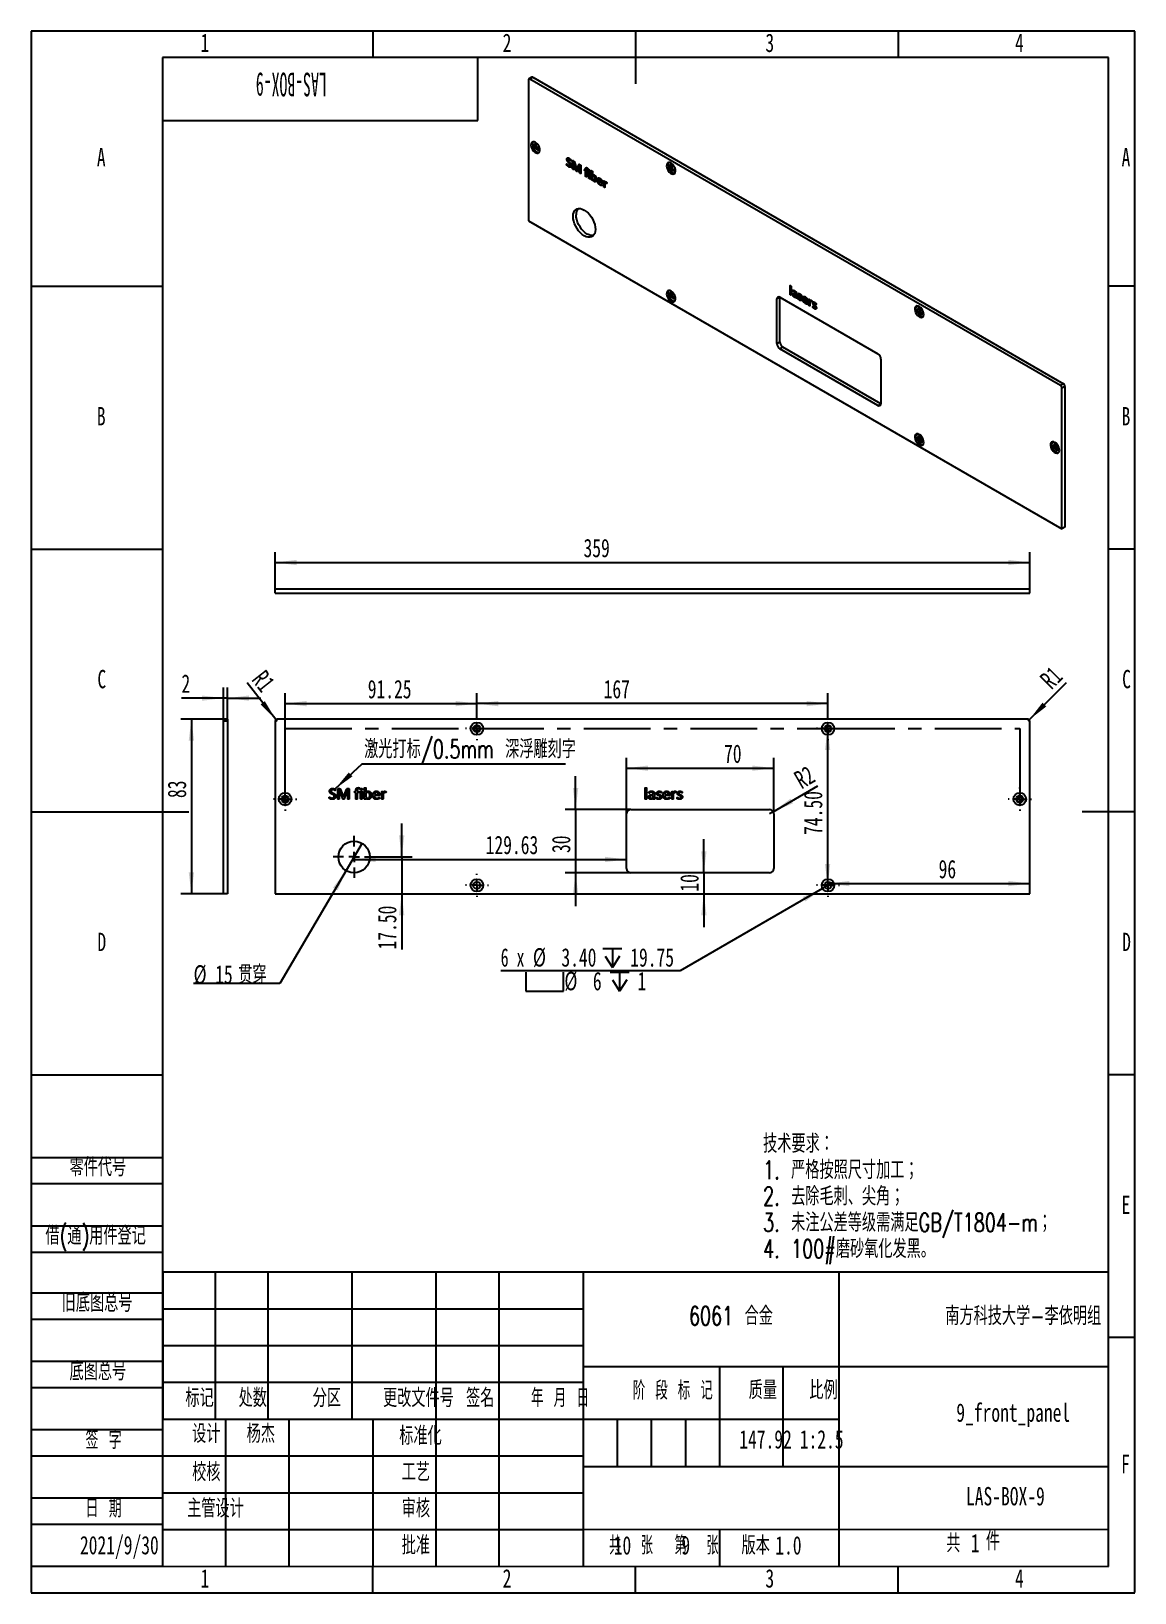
# Model space of a CAD drawing. Header units: millimetres. Extents: x 0 to 210, y 0 to 297.
import ezdxf

# ---------------------------------------------------------------- set-up
doc = ezdxf.new("R2010")
doc.units = ezdxf.units.MM
doc.linetypes.add('CENTERX2', pattern=[20.32, 12.7, -2.54, 2.54, -2.54])
doc.layers.add('图框', color=7, linetype='Continuous')
doc.layers.add('图纸格式', color=7, linetype='Continuous')
doc.styles.add('SLDTEXTSTYLE0', font='TXT', dxfattribs={"width": 0.7, "bigfont": 'bigfont'})
doc.styles.add('SLDTEXTSTYLE1', font='TXT', dxfattribs={"width": 0.62, "bigfont": 'bigfont'})
doc.styles.add('SLDTEXTSTYLE2', font='TXT', dxfattribs={"width": 0.614286, "bigfont": 'bigfont'})
doc.styles.add('SLDTEXTSTYLE3', font='TXT', dxfattribs={"width": 0.6, "bigfont": 'bigfont'})
doc.styles.add('SLDTEXTSTYLE4', font='TXT', dxfattribs={"width": 0.633333, "bigfont": 'bigfont'})
doc.styles.add('SLDTEXTSTYLE5', font='TXT', dxfattribs={"width": 0.7})
doc.styles.add('SLDTEXTSTYLE6', font='TXT', dxfattribs={"width": 0.49})
doc.styles.add('SLDTEXTSTYLE7', font='TXT', dxfattribs={"width": 0.633333})
doc.dimstyles.new('SLDDIMSTYLE0', dxfattribs={"dimtxt": 3.5, "dimasz": 4.08, "dimexe": 0, "dimexo": 0.0625, "dimgap": 0.875, "dimtad": 0, "dimtih": 1, "dimtoh": 1, "dimlfac": 2.5, "dimrnd": 1e-09, "dimzin": 4, "dimdsep": 46, "dimtxsty": 'SLDTEXTSTYLE5', "dimblk1": 'NONE', "dimsah": 1, "dimcen": 0, "dimadec": 0, "dimazin": 1, "dimtfac": 1, "dimtmove": 0, "dimatfit": 3, "dimldrblk": 'NONE', "dimfxl": 0, "dimfrac": 2, "dimtolj": 1, "dimtzin": 12, "dimarcsym": 0})
doc.dimstyles.new('SLDDIMSTYLE1', dxfattribs={"dimtxt": 3.5, "dimasz": 4.08, "dimexe": 0, "dimexo": 0.0625, "dimgap": 0.875, "dimtad": 2, "dimlfac": 2.5, "dimrnd": 1e-09, "dimzin": 12, "dimdsep": 46, "dimtxsty": 'SLDTEXTSTYLE5', "dimsah": 1, "dimcen": 0.09, "dimadec": 0, "dimazin": 3, "dimtfac": 1, "dimtmove": 0, "dimatfit": 0, "dimfxl": 0, "dimfrac": 2, "dimtolj": 1, "dimtzin": 12, "dimarcsym": 0})
doc.dimstyles.new('SLDDIMSTYLE2', dxfattribs={"dimtxt": 3.5, "dimasz": 4.08, "dimexe": 0, "dimexo": 0.0625, "dimgap": 0.875, "dimtad": 2, "dimlfac": 2.5, "dimrnd": 1e-09, "dimzin": 12, "dimdsep": 46, "dimtxsty": 'SLDTEXTSTYLE5', "dimsah": 1, "dimcen": 0.09, "dimadec": 0, "dimazin": 3, "dimtfac": 1, "dimtofl": 0, "dimtmove": 0, "dimatfit": 3, "dimfxl": 0, "dimfrac": 2, "dimtolj": 1, "dimtzin": 12, "dimarcsym": 0})
doc.dimstyles.new('SLDDIMSTYLE3', dxfattribs={"dimtxt": 3.5, "dimasz": 4.08, "dimexe": 0, "dimexo": 0.0625, "dimgap": 0.875, "dimtad": 2, "dimlfac": 2.5, "dimrnd": 1e-09, "dimzin": 12, "dimdsep": 46, "dimtxsty": 'SLDTEXTSTYLE5', "dimsah": 1, "dimcen": 0, "dimadec": 0, "dimazin": 3, "dimtfac": 1, "dimtofl": 0, "dimtmove": 0, "dimatfit": 3, "dimfxl": 0, "dimfrac": 2, "dimtolj": 1, "dimtzin": 12, "dimarcsym": 0})
doc.dimstyles.new('SLDDIMSTYLE4', dxfattribs={"dimtxt": 3.5, "dimasz": 4.08, "dimexe": 0, "dimexo": 0.0625, "dimgap": 0.875, "dimtad": 2, "dimlfac": 2.5, "dimrnd": 1e-09, "dimzin": 4, "dimdsep": 46, "dimtxsty": 'SLDTEXTSTYLE5', "dimsah": 1, "dimcen": 0.09, "dimadec": 0, "dimazin": 1, "dimtfac": 1, "dimtmove": 0, "dimatfit": 0, "dimfxl": 0, "dimfrac": 2, "dimtolj": 1, "dimtzin": 12, "dimarcsym": 0})
doc.dimstyles.new('SLDDIMSTYLE5', dxfattribs={"dimtxt": 3.5, "dimasz": 4.08, "dimexe": 0, "dimexo": 0.0625, "dimgap": 0.875, "dimtad": 0, "dimtih": 1, "dimtoh": 1, "dimlfac": 2.5, "dimrnd": 1e-09, "dimzin": 12, "dimdsep": 46, "dimtxsty": 'SLDTEXTSTYLE5', "dimblk1": 'NONE', "dimsah": 1, "dimcen": 0, "dimadec": 0, "dimazin": 3, "dimtfac": 1, "dimtmove": 0, "dimatfit": 3, "dimldrblk": 'NONE', "dimfxl": 0, "dimfrac": 2, "dimtolj": 1, "dimtzin": 12, "dimarcsym": 0})
doc.dimstyles.new('SLDDIMSTYLE6', dxfattribs={"dimtxt": 3.5, "dimasz": 4.08, "dimexe": 0, "dimexo": 0.0625, "dimgap": 0.875, "dimtad": 2, "dimlfac": 2.5, "dimrnd": 1e-09, "dimzin": 4, "dimdsep": 46, "dimtxsty": 'SLDTEXTSTYLE5', "dimsah": 1, "dimcen": 0.09, "dimadec": 0, "dimazin": 1, "dimtfac": 1, "dimtofl": 0, "dimtmove": 0, "dimatfit": 3, "dimfxl": 0, "dimfrac": 2, "dimtolj": 1, "dimtzin": 12, "dimarcsym": 0})

msp = doc.modelspace()

# ---------------------------------------------------------------- texts
at = {"color": 7, "linetype": 'Continuous', "lineweight": 0, "char_height": 3.5, "attachment_point": 2, "style": 'SLDTEXTSTYLE5'}
for s, insert in [('1', (33.0444, 296.5478)), ('2', (90.5444, 296.5478)), ('3', (140.5444, 296.5478)), ('4', (188.0444, 296.5478))]:
    msp.add_mtext(s, dxfattribs=dict(at, insert=insert))
at = {"layer": '图框', "insert": (49.4948, 284.6082), "char_height": 4.5, "attachment_point": 2, "rotation": 180, "style": 'SLDTEXTSTYLE6'}
msp.add_mtext('LAS-BOX-9', dxfattribs=at)
at = {"layer": '图框', "char_height": 3.5}
for s, insert, attachment_point, style in [('A', (13.3203, 274.7707), 2, 'SLDTEXTSTYLE5'), ('A', (208.3203, 274.7707), 2, 'SLDTEXTSTYLE5'), ('B', (13.3203, 225.5207), 2, 'SLDTEXTSTYLE5'), ('B', (208.3203, 225.5207), 2, 'SLDTEXTSTYLE5'), ('C', (13.4273, 175.5207), 2, 'SLDTEXTSTYLE5'), ('C', (208.4273, 175.5207), 2, 'SLDTEXTSTYLE5'), ('D', (13.4297, 125.5207), 2, 'SLDTEXTSTYLE5'), ('D', (208.4297, 125.5207), 2, 'SLDTEXTSTYLE5'), ('零件代号', (7.2921, 82.7033), 1, 'SLDTEXTSTYLE0'), ('E', (208.3179, 75.5207), 2, 'SLDTEXTSTYLE5'), ('借(通)用件登记', (2.7046, 69.6777), 1, 'SLDTEXTSTYLE0'), ('旧底图总号', (5.7921, 56.9053), 1, 'SLDTEXTSTYLE0'), ('6061 合金', (133.1513, 54.3991), 2, 'SLDTEXTSTYLE0'), ('南方科技大学-李依明组', (188.779, 54.3991), 2, 'SLDTEXTSTYLE0'), ('底图总号', (7.2921, 43.8853), 1, 'SLDTEXTSTYLE0'), ('标记', (32.0401, 38.7886), 2, 'SLDTEXTSTYLE0'), ('处数', (42.1606, 38.7886), 2, 'SLDTEXTSTYLE0'), ('分区', (56.2599, 38.7886), 2, 'SLDTEXTSTYLE0'), ('更改文件号', (73.6805, 38.7886), 2, 'SLDTEXTSTYLE0'), ('签名', (85.4411, 38.7886), 2, 'SLDTEXTSTYLE0'), ('年 月 日', (100.6173, 38.7886), 2, 'SLDTEXTSTYLE1'), ('阶 段 标 记', (122.0831, 40.2162), 2, 'SLDTEXTSTYLE2'), ('质量', (139.2267, 40.2862), 2, 'SLDTEXTSTYLE0'), ('比例', (150.7591, 40.2862), 2, 'SLDTEXTSTYLE0'), ('9_front_panel', (186.8698, 35.9934), 2, 'SLDTEXTSTYLE5'), ('签 字', (13.7675, 30.807), 2, 'SLDTEXTSTYLE4'), ('设计', (33.3108, 31.9728), 2, 'SLDTEXTSTYLE0'), ('杨杰', (43.6919, 31.9728), 2, 'SLDTEXTSTYLE0'), ('标准化', (74.074, 31.592), 2, 'SLDTEXTSTYLE0'), ('147.92', (139.7349, 30.9084), 2, 'SLDTEXTSTYLE5'), ('1:2.5', (150.4213, 30.9084), 2, 'SLDTEXTSTYLE5'), ('校核', (33.3108, 24.7022), 2, 'SLDTEXTSTYLE0'), ('工艺', (73.1966, 24.7022), 2, 'SLDTEXTSTYLE0'), ('F', (208.2243, 26.211), 2, 'SLDTEXTSTYLE5'), ('日 期', (13.7675, 17.787), 2, 'SLDTEXTSTYLE4'), ('主管设计', (35.0608, 17.7879), 2, 'SLDTEXTSTYLE0'), ('审核', (73.1966, 17.7974), 2, 'SLDTEXTSTYLE0'), ('LAS-BOX-9', (185.3799, 20.0842), 2, 'SLDTEXTSTYLE5'), ('2021/9/30', (16.7685, 10.7784), 2, 'SLDTEXTSTYLE5'), ('批准', (73.199, 10.7784), 2, 'SLDTEXTSTYLE0'), ('共  张', (114.1367, 10.7483), 2, 'SLDTEXTSTYLE3'), ('10', (110.8485, 10.7483), 1, 'SLDTEXTSTYLE5'), ('第  张', (126.6115, 10.7483), 2, 'SLDTEXTSTYLE3'), ('9', (123.7235, 10.7483), 1, 'SLDTEXTSTYLE5'), ('版本', (137.8523, 10.7483), 2, 'SLDTEXTSTYLE0'), ('1.0', (141.589, 10.7483), 1, 'SLDTEXTSTYLE5'), ('共', (174.1282, 11.1664), 1, 'SLDTEXTSTYLE0'), ('件', (181.66, 11.5222), 1, 'SLDTEXTSTYLE0'), ('1', (33.0444, 4.461), 2, 'SLDTEXTSTYLE5'), ('2', (90.5444, 4.461), 2, 'SLDTEXTSTYLE5'), ('3', (140.5444, 4.461), 2, 'SLDTEXTSTYLE5'), ('4', (188.0444, 4.461), 2, 'SLDTEXTSTYLE5')]:
    msp.add_mtext(s, dxfattribs=dict(at, insert=insert, attachment_point=attachment_point, style=style))
at = {"layer": '图纸格式', "insert": (178.7929, 11.1664), "char_height": 3.5, "attachment_point": 1, "style": 'SLDTEXTSTYLE5'}
msp.add_mtext('1', dxfattribs=at)

# ---------------------------------------------------------------- blocks, each defined once
blk = doc.blocks.new('SW_NOTE_0')
at = {"layer": '图纸格式', "color": 0, "char_height": 3.5, "attachment_point": 1, "style": 'SLDTEXTSTYLE0'}
for s, insert in [('技术要求：', (0, 4.51)), ('1. 严格按照尺寸加工；', (0, -0.49)), ('2. 去除毛刺、尖角；', (0, -5.49)), ('3. 未注公差等级需满足GB/T1804-m；', (0, -10.49)), ('4. 100#磨砂氧化发黑。', (0, -15.49))]:
    blk.add_mtext(s, dxfattribs=dict(at, insert=insert))
blk = doc.blocks.new('SW_SYMBOL_HOLE_DEPTH')
at = {"layer": '图纸格式', "color": 0}
for p, q in [((0, 875), (800, 875)), ((400, 875), (400, 75)), ((100, 555), (400, 75)), ((700, 555), (400, 75))]:
    blk.add_line(p, q, dxfattribs=at)
blk = doc.blocks.new('SW_SYMBOL_HOLE_SPOT')
at = {"layer": '图纸格式', "color": 0}
for p, q in [((0, 875), (0, 75)), ((1600, 75), (1600, 875)), ((0, 75), (1600, 75))]:
    blk.add_line(p, q, dxfattribs=at)
blk = doc.blocks.new('_D')
at = {"layer": '图纸格式'}
for p, q in [((150.58, 133.94), (123.47, 118.25)), ((152.66, 135.14), (150.58, 133.94)), ((123.47, 118.25), (89.34, 118.25))]:
    blk.add_line(p, q, dxfattribs=at)
blk.add_solid([(150.58, 133.94), (146.79, 132.33), (147.3, 131.46)], dxfattribs=at)
at = {"layer": '图纸格式', "xscale": 0.004511737089201878, "yscale": 0.004511737089201878, "zscale": 0.004511737089201878}
for name, p in [('SW_SYMBOL_HOLE_DEPTH', (108.78, 118.59)), ('SW_SYMBOL_HOLE_SPOT', (94.09, 114.07)), ('SW_SYMBOL_HOLE_DEPTH', (110.16, 114.07))]:
    blk.add_blockref(name, p, dxfattribs=at)
at = {"layer": '图纸格式', "char_height": 3.5, "attachment_point": 1}
for s, insert, style in [('6 x', (89.34, 122.58), 'SLDTEXTSTYLE7'), ('%%c', (95.47, 122.59), 'SLDTEXTSTYLE5'), ('3.40', (100.89, 122.58), 'SLDTEXTSTYLE5'), ('19.75', (113.99, 122.58), 'SLDTEXTSTYLE5'), ('%%c', (101.46, 118.08), 'SLDTEXTSTYLE5'), ('6', (106.88, 118.07), 'SLDTEXTSTYLE5'), ('1', (115.37, 118.07), 'SLDTEXTSTYLE5')]:
    blk.add_mtext(s, dxfattribs=dict(at, insert=insert, style=style))
blk = doc.blocks.new('_None')
blk = doc.blocks.new('_D_1')
at = {"layer": '图纸格式'}
for p, q in [((103.59, 148.94), (103.59, 155.29)), ((114.09, 148.94), (101.59, 148.94)), ((103.59, 148.94), (103.59, 136.94)), ((114.09, 136.94), (101.59, 136.94)), ((103.59, 136.94), (103.59, 130.59))]:
    blk.add_line(p, q, dxfattribs=at)
for points in [[(103.59, 148.94), (104.1, 153.02), (103.09, 153.02)], [(103.59, 136.94), (103.09, 132.86), (104.1, 132.86)]]:
    blk.add_solid(points, dxfattribs=at)
at = {"layer": '图纸格式', "insert": (99.08, 140.68), "char_height": 3.5, "attachment_point": 1, "rotation": 90, "style": 'SLDTEXTSTYLE5'}
blk.add_mtext('30', dxfattribs=at)
blk = doc.blocks.new('_D_2')
at = {"layer": '图纸格式'}
for p, q in [((113.29, 148.14), (113.29, 158.82)), ((141.29, 148.14), (141.29, 158.82)), ((113.29, 156.82), (141.29, 156.82))]:
    blk.add_line(p, q, dxfattribs=at)
for points in [[(113.29, 156.82), (117.37, 156.31), (117.37, 157.33)], [(141.29, 156.82), (137.21, 157.33), (137.21, 156.31)]]:
    blk.add_solid(points, dxfattribs=at)
at = {"layer": '图纸格式', "insert": (131.84, 161.33), "char_height": 3.5, "attachment_point": 1, "style": 'SLDTEXTSTYLE5'}
blk.add_mtext('70', dxfattribs=at)
blk = doc.blocks.new('_D_3')
at = {"layer": '图纸格式'}
for q in [(149.71, 153.46), (140.49, 148.14)]:
    blk.add_line((141.19, 148.54), q, dxfattribs=at)
blk.add_solid([(141.19, 148.54), (144.98, 150.14), (144.47, 151.02)], dxfattribs=at)
at = {"layer": '图纸格式', "insert": (144.83, 155.79), "char_height": 3.5, "attachment_point": 1, "rotation": 30, "style": 'SLDTEXTSTYLE5'}
blk.add_mtext('R2', dxfattribs=at)
blk = doc.blocks.new('_D_4')
at = {"layer": '图纸格式'}
for p, q in [((128, 136.94), (128, 143.29)), ((128, 136.94), (128, 132.94)), ((128, 132.94), (128, 126.59))]:
    blk.add_line(p, q, dxfattribs=at)
for points in [[(128, 136.94), (128.51, 141.02), (127.49, 141.02)], [(128, 132.94), (127.49, 128.86), (128.51, 128.86)]]:
    blk.add_solid(points, dxfattribs=at)
at = {"layer": '图纸格式', "insert": (123.49, 133.33), "char_height": 3.5, "attachment_point": 1, "rotation": 90, "style": 'SLDTEXTSTYLE5'}
blk.add_mtext('10', dxfattribs=at)
blk = doc.blocks.new('_D_5')
at = {"layer": '图纸格式'}
for p, q in [((70.5, 139.94), (70.5, 146.29)), ((65.44, 139.94), (72.5, 139.94)), ((70.5, 139.94), (70.5, 132.94)), ((70.5, 132.94), (70.5, 122.34))]:
    blk.add_line(p, q, dxfattribs=at)
for points in [[(70.5, 139.94), (71, 144.02), (69.99, 144.02)], [(70.5, 132.94), (69.99, 128.86), (71, 128.86)]]:
    blk.add_solid(points, dxfattribs=at)
at = {"layer": '图纸格式', "insert": (65.98, 122.34), "char_height": 3.5, "attachment_point": 1, "rotation": 90, "style": 'SLDTEXTSTYLE5'}
blk.add_mtext('17.50', dxfattribs=at)
blk = doc.blocks.new('_D_6')
at = {"layer": '图纸格式'}
for p, q in [((62.96, 142.53), (59.92, 137.35)), ((59.92, 137.35), (47.31, 115.86)), ((47.31, 115.86), (30.89, 115.86))]:
    blk.add_line(p, q, dxfattribs=at)
blk.add_solid([(59.92, 137.35), (57.42, 134.09), (58.3, 133.58)], dxfattribs=at)
at = {"layer": '图纸格式', "char_height": 3.5, "attachment_point": 1}
for s, insert, style in [('%%c', (30.89, 119.34), 'SLDTEXTSTYLE5'), ('15', (35, 119.33), 'SLDTEXTSTYLE5'), ('贯穿', (39.39, 119.33), 'SLDTEXTSTYLE0')]:
    blk.add_mtext(s, dxfattribs=dict(at, insert=insert, style=style))
blk = doc.blocks.new('_D_7')
at = {"layer": '图纸格式'}
blk.add_line((61.44, 139.46), (113.29, 139.46), dxfattribs=at)
for points in [[(61.44, 139.46), (65.52, 138.95), (65.52, 139.96)], [(113.29, 139.46), (109.21, 139.96), (109.21, 138.95)]]:
    blk.add_solid(points, dxfattribs=at)
at = {"layer": '图纸格式', "insert": (86.48, 143.97), "char_height": 3.5, "attachment_point": 1, "style": 'SLDTEXTSTYLE5'}
blk.add_mtext('129.63', dxfattribs=at)
blk = doc.blocks.new('_D_8')
at = {"layer": '图纸格式'}
blk.add_line((151.54, 164.34), (151.54, 134.54), dxfattribs=at)
for points in [[(151.54, 164.34), (151.04, 160.26), (152.05, 160.26)], [(151.54, 134.54), (152.05, 138.62), (151.04, 138.62)]]:
    blk.add_solid(points, dxfattribs=at)
at = {"layer": '图纸格式', "insert": (147.03, 144.13), "char_height": 3.5, "attachment_point": 1, "rotation": 90, "style": 'SLDTEXTSTYLE5'}
blk.add_mtext('74.50', dxfattribs=at)
blk = doc.blocks.new('_D_9')
at = {"layer": '图纸格式'}
for p, q in [((84.82, 166.54), (84.82, 171.1)), ((151.62, 166.54), (151.62, 171.1)), ((151.62, 169.1), (84.82, 169.1))]:
    blk.add_line(p, q, dxfattribs=at)
for points in [[(84.82, 169.1), (88.9, 168.59), (88.9, 169.61)], [(151.62, 169.1), (147.54, 169.61), (147.54, 168.59)]]:
    blk.add_solid(points, dxfattribs=at)
at = {"layer": '图纸格式', "insert": (108.93, 173.61), "char_height": 3.5, "attachment_point": 1, "style": 'SLDTEXTSTYLE5'}
blk.add_mtext('167', dxfattribs=at)
blk = doc.blocks.new('_D_10')
at = {"layer": '图纸格式'}
for p, q in [((48.32, 153.14), (48.32, 171.1)), ((84.82, 166.54), (84.82, 171.1)), ((48.32, 169.1), (84.82, 169.1))]:
    blk.add_line(p, q, dxfattribs=at)
for points in [[(48.32, 169.1), (52.4, 168.59), (52.4, 169.61)], [(84.82, 169.1), (80.74, 169.61), (80.74, 168.59)]]:
    blk.add_solid(points, dxfattribs=at)
at = {"layer": '图纸格式', "insert": (64.04, 173.61), "char_height": 3.5, "attachment_point": 1, "style": 'SLDTEXTSTYLE5'}
blk.add_mtext('91.25', dxfattribs=at)
blk = doc.blocks.new('_D_11')
at = {"layer": '图纸格式'}
for q in [(41.07, 173.04), (46.82, 165.74)]:
    blk.add_line((46.57, 166.05), q, dxfattribs=at)
blk.add_solid([(46.57, 166.05), (44.44, 169.57), (43.65, 168.94)], dxfattribs=at)
at = {"layer": '图纸格式', "insert": (44.55, 175.78), "char_height": 3.5, "attachment_point": 1, "rotation": 308.2352, "style": 'SLDTEXTSTYLE5'}
blk.add_mtext('R1', dxfattribs=at)
blk = doc.blocks.new('_D_12')
at = {"layer": '图纸格式'}
for q in [(197, 173.12), (189.62, 165.74)]:
    blk.add_line((189.9, 166.02), q, dxfattribs=at)
blk.add_solid([(189.9, 166.02), (193.15, 168.55), (192.43, 169.27)], dxfattribs=at)
at = {"layer": '图纸格式', "insert": (191.68, 174.1), "char_height": 3.5, "attachment_point": 1, "rotation": 45, "style": 'SLDTEXTSTYLE5'}
blk.add_mtext('R1', dxfattribs=at)
blk = doc.blocks.new('_D_13')
at = {"layer": '图纸格式'}
blk.add_line((151.62, 134.87), (190.02, 134.87), dxfattribs=at)
for points in [[(151.62, 134.87), (155.7, 134.36), (155.7, 135.38)], [(190.02, 134.87), (185.94, 135.38), (185.94, 134.36)]]:
    blk.add_solid(points, dxfattribs=at)
at = {"layer": '图纸格式', "insert": (172.67, 139.38), "char_height": 3.5, "attachment_point": 1, "style": 'SLDTEXTSTYLE5'}
blk.add_mtext('96', dxfattribs=at)
blk = doc.blocks.new('SW_NOTE_0_1')
at = {"layer": '图纸格式', "color": 0}
blk.add_line((38.81, 0), (0, 0), dxfattribs=at)
at = {"layer": '图纸格式', "color": 0, "insert": (0.47, 4.61), "char_height": 3.5, "attachment_point": 1, "style": 'SLDTEXTSTYLE0'}
blk.add_mtext('激光打标/0.5mm 深浮雕刻字', dxfattribs=at)
blk = doc.blocks.new('SW_CENTERMARKSYMBOL_0')
at = {"layer": '图纸格式', "color": 0}
for p, q in [((-2, 0), (-2.2, 0)), ((0, 0), (-1, 0)), ((0, 2), (0, 2.2)), ((0, 0), (0, 1)), ((0, 0), (0, -1)), ((0, 0), (1, 0)), ((2, 0), (2.2, 0)), ((0, -2), (0, -2.2))]:
    blk.add_line(p, q, dxfattribs=at)
blk = doc.blocks.new('SW_CENTERMARKSYMBOL_1')
at = {"layer": '图纸格式', "color": 0}
for p, q in [((-2, 0), (-2.2, 0)), ((0, 0), (-1, 0)), ((0, 2), (0, 2.2)), ((0, 0), (0, 1)), ((0, 0), (0, -1)), ((0, 0), (1, 0)), ((2, 0), (2.2, 0)), ((0, -2), (0, -2.2))]:
    blk.add_line(p, q, dxfattribs=at)
blk = doc.blocks.new('SW_CENTERMARKSYMBOL_2')
at = {"layer": '图纸格式', "color": 0}
for p, q in [((-2, 0), (-2.2, 0)), ((0, 0), (-1, 0)), ((0, 2), (0, 2.2)), ((0, 0), (0, 1)), ((0, 0), (0, -1)), ((0, 0), (1, 0)), ((2, 0), (2.2, 0)), ((0, -2), (0, -2.2))]:
    blk.add_line(p, q, dxfattribs=at)
blk = doc.blocks.new('SW_CENTERMARKSYMBOL_3')
at = {"layer": '图纸格式', "color": 0}
for p, q in [((-2, 0), (-2.2, 0)), ((0, 0), (-1, 0)), ((0, 2), (0, 2.2)), ((0, 0), (0, 1)), ((0, 0), (0, -1)), ((0, 0), (1, 0)), ((2, 0), (2.2, 0)), ((0, -2), (0, -2.2))]:
    blk.add_line(p, q, dxfattribs=at)
blk = doc.blocks.new('SW_CENTERMARKSYMBOL_4')
at = {"layer": '图纸格式', "color": 0}
for p, q in [((0, 2), (0, 4)), ((-2, 0), (-4, 0)), ((0, 0), (-1, 0)), ((0, 0), (0, 1)), ((0, 0), (0, -1)), ((0, 0), (1, 0)), ((2, 0), (4, 0)), ((0, -2), (0, -4))]:
    blk.add_line(p, q, dxfattribs=at)
blk = doc.blocks.new('SW_CENTERMARKSYMBOL_5')
at = {"layer": '图纸格式', "color": 0}
for p, q in [((-2, 0), (-2.2, 0)), ((0, 0), (-1, 0)), ((0, 2), (0, 2.2)), ((0, 0), (0, 1)), ((0, 0), (0, -1)), ((0, 0), (1, 0)), ((2, 0), (2.2, 0)), ((0, -2), (0, -2.2))]:
    blk.add_line(p, q, dxfattribs=at)
blk = doc.blocks.new('SW_CENTERMARKSYMBOL_6')
at = {"layer": '图纸格式', "color": 0}
for p, q in [((-2, 0), (-2.2, 0)), ((0, 0), (-1, 0)), ((0, 2), (0, 2.2)), ((0, 0), (0, 1)), ((0, 0), (0, -1)), ((0, 0), (1, 0)), ((2, 0), (2.2, 0)), ((0, -2), (0, -2.2))]:
    blk.add_line(p, q, dxfattribs=at)
blk = doc.blocks.new('_D_14')
at = {"layer": '图纸格式'}
for p, q in [((46.42, 190.91), (46.42, 197.94)), ((190.02, 190.91), (190.02, 197.94)), ((46.42, 195.94), (190.02, 195.94))]:
    blk.add_line(p, q, dxfattribs=at)
for points in [[(46.42, 195.94), (50.5, 195.43), (50.5, 196.45)], [(190.02, 195.94), (185.94, 196.45), (185.94, 195.43)]]:
    blk.add_solid(points, dxfattribs=at)
at = {"layer": '图纸格式', "insert": (105.1, 200.45), "char_height": 3.5, "attachment_point": 1, "style": 'SLDTEXTSTYLE5'}
blk.add_mtext('359', dxfattribs=at)
blk = doc.blocks.new('_D_15')
at = {"layer": '图纸格式'}
for p, q in [((36.56, 166.14), (28.48, 166.14)), ((30.48, 166.14), (30.48, 132.94)), ((36.56, 132.94), (28.48, 132.94))]:
    blk.add_line(p, q, dxfattribs=at)
for points in [[(30.48, 166.14), (29.97, 162.06), (30.99, 162.06)], [(30.48, 132.94), (30.99, 137.02), (29.97, 137.02)]]:
    blk.add_solid(points, dxfattribs=at)
at = {"layer": '图纸格式', "insert": (25.97, 151.14), "char_height": 3.5, "attachment_point": 1, "rotation": 90, "style": 'SLDTEXTSTYLE5'}
blk.add_mtext('83', dxfattribs=at)
blk = doc.blocks.new('_D_16')
at = {"layer": '图纸格式'}
for p, q in [((36.56, 170.15), (28.59, 170.15)), ((36.56, 166.14), (36.56, 172.15)), ((37.36, 170.15), (36.56, 170.15)), ((37.36, 166.14), (37.36, 172.15)), ((37.36, 170.15), (43.71, 170.15))]:
    blk.add_line(p, q, dxfattribs=at)
for points in [[(36.56, 170.15), (32.48, 170.65), (32.48, 169.64)], [(37.36, 170.15), (41.44, 169.64), (41.44, 170.65)]]:
    blk.add_solid(points, dxfattribs=at)
at = {"layer": '图纸格式', "insert": (28.59, 174.66), "char_height": 3.5, "attachment_point": 1, "style": 'SLDTEXTSTYLE5'}
blk.add_mtext('2', dxfattribs=at)

# ---------------------------------------------------------------- dimensions: what is measured, and where the dimension line sits
at = {"layer": '图纸格式'}
for base, p1, p2, dimstyle, picture, middle in [((190.0192, 195.9384), (46.4183, 190.9127), (190.0192, 190.9127), 'SLDDIMSTYLE2', '_D_14', (107.398, 195.9384)), ((36.5619, 170.1454), (37.3619, 166.1387), (36.5619, 166.1387), 'SLDDIMSTYLE1', '_D_16', (29.3606, 170.1454)), ((84.8187, 169.1005), (48.3183, 153.1387), (84.8187, 166.5387), 'SLDDIMSTYLE2', '_D_10', (67.875, 169.1005)), ((84.8187, 169.1005), (151.6187, 166.5387), (84.8187, 166.5387), 'SLDDIMSTYLE2', '_D_9', (111.2273, 169.1005)), ((141.295, 156.8171), (113.295, 148.1387), (141.295, 148.1387), 'SLDDIMSTYLE2', '_D_2', (133.3702, 156.8171)), ((190.0192, 134.869), (151.6187, 136.7387), (190.0192, 132.9387), 'SLDDIMSTYLE2', '_D_13', (174.1973, 134.869))]:
    dim = msp.add_linear_dim(base=base, p1=p1, p2=p2, dimstyle=dimstyle, dxfattribs=at)
    dim.commit()
    dim.dimension.update_dxf_attribs({"geometry": picture, "text_midpoint": middle, "dimtype": 160})
for center, mpoint, picture, middle in [((46.8183, 165.7387), (46.5708, 166.0529), '_D_11', (41.8459, 172.0495)), ((189.6192, 165.7387), (189.902, 166.0215), '_D_12', (196.0913, 172.2109)), ((140.495, 148.1387), (141.1878, 148.5387), '_D_3', (148.5936, 152.8144))]:
    dim = msp.add_radius_dim(center=center, mpoint=mpoint, dimstyle='SLDDIMSTYLE3', dxfattribs=at)
    dim.commit()
    dim.dimension.update_dxf_attribs({"geometry": picture, "text_midpoint": middle, "dimtype": 164})
for base, p1, p2, angle, dimstyle, picture, middle in [((30.4814, 132.9387), (36.5619, 166.1387), (36.5619, 132.9387), 90, 'SLDDIMSTYLE2', '_D_15', (30.4814, 152.6726)), ((151.543, 134.5387), (149.4187, 164.3387), (149.4187, 134.5387), 90, 'SLDDIMSTYLE6', '_D_8', (151.543, 147.9646)), ((103.594, 136.9387), (114.095, 148.9387), (114.095, 136.9387), 90, 'SLDDIMSTYLE1', '_D_1', (103.594, 142.2143)), ((70.4951, 132.9387), (65.4433, 139.9387), (46.4183, 132.9387), 90, 'SLDDIMSTYLE4', '_D_5', (70.4951, 126.1713)), ((113.295, 139.4561), (61.4433, 135.9387), (113.295, 137.7387), 0, 'SLDDIMSTYLE2', '_D_7', (91.0807, 139.4561)), ((127.998, 132.9387), (140.495, 136.9387), (190.0192, 132.9387), 90, 'SLDDIMSTYLE1', '_D_4', (127.998, 134.869))]:
    dim = msp.add_linear_dim(base=base, p1=p1, p2=p2, angle=angle, dimstyle=dimstyle, dxfattribs=at)
    dim.commit()
    dim.dimension.update_dxf_attribs({"geometry": picture, "text_midpoint": middle, "dimtype": 160})
for p1, p2, text, dimstyle, picture, middle in [((62.9616, 142.5261), (59.9249, 137.3513), '<> 贯穿', 'SLDDIMSTYLE5', '_D_6', (38.3064, 117.5034)), ((152.6575, 135.1395), (150.58, 133.9378), '6 x <> {\\fGDT;x} 19.75\\P{\\fGDT;v}%%c 6 {\\fGDT;x} 1\\P', 'SLDDIMSTYLE0', '_D', (105.611, 118.0683))]:
    dim = msp.add_diameter_dim_2p(p1=p1, p2=p2, text=text, dimstyle=dimstyle, dxfattribs=at)
    dim.commit()
    dim.dimension.update_dxf_attribs({"geometry": picture, "text_midpoint": middle, "dimtype": 163})

# ---------------------------------------------------------------- linework, layer by layer
at = {"color": 7, "linetype": 'Continuous', "lineweight": 25}
for p, q in [((95.2539, 288.2517), (94.6882, 287.9251)), ((95.4539, 288.2319), (94.8882, 287.9053)), ((95.4539, 288.2319), (196.4293, 229.94)), ((94.6053, 287.742), (94.6053, 260.9594)), ((195.8636, 229.6134), (94.8882, 287.9053)), ((101.9567, 271.7037), (101.8879, 271.6639)), ((102.0709, 272.74), (101.9295, 272.6583)), ((102.3462, 272.7682), (102.1694, 272.6662)), ((102.4199, 271.2852), (102.2785, 271.2035)), ((102.5011, 272.7273), (102.3597, 272.6456)), ((102.4749, 271.3473), (102.6517, 271.4494)), ((102.6948, 271.5847), (102.5534, 271.503)), ((102.671, 272.3702), (102.6499, 272.358)), ((103.1166, 272.3768), (103.0317, 272.3279)), ((103.0317, 270.8329), (103.0317, 272.3279)), ((103.1731, 270.9145), (103.0317, 270.8329)), ((103.1149, 272.3778), (103.2371, 272.3072)), ((103.2397, 270.795), (103.1338, 270.7338)), ((103.1731, 270.9145), (103.1731, 272.3442)), ((103.3811, 272.2103), (103.2397, 272.1286)), ((103.2397, 272.1286), (103.2397, 270.7128)), ((103.241, 272.1279), (103.2397, 272.1286)), ((103.3824, 272.2095), (103.241, 272.1279)), ((103.7024, 270.4393), (103.241, 272.1279)), ((103.4119, 272.0742), (103.8012, 270.6727)), ((103.8439, 270.5209), (103.7024, 270.4393)), ((103.9259, 270.428), (103.7947, 270.3522)), ((103.8012, 270.6727), (103.8067, 270.6695)), ((103.8439, 270.5209), (103.8026, 270.6719)), ((103.8067, 270.6695), (104.2025, 271.6141)), ((103.9482, 270.7512), (103.8067, 270.6695)), ((104.3605, 271.4816), (103.8867, 270.3329)), ((103.9482, 270.7512), (104.3338, 271.6714)), ((104.316, 271.6796), (104.2025, 271.6141)), ((104.3566, 271.661), (104.4849, 271.5869)), ((104.5019, 271.5632), (104.3605, 271.4816)), ((104.3627, 271.4803), (104.3605, 271.4816)), ((104.5042, 271.5619), (104.3627, 271.4803)), ((104.3627, 270.0645), (104.3627, 271.4803)), ((104.5042, 271.5619), (104.5019, 271.5632)), ((104.5042, 270.1461), (104.5042, 271.5619)), ((104.5707, 271.4394), (104.5707, 269.9444)), ((105.3721, 270.6424), (105.2986, 270.6)), ((105.3321, 270.6655), (105.465, 270.5888)), ((105.4735, 270.5791), (105.3321, 270.4974)), ((105.465, 270.4207), (105.3321, 270.4974)), ((105.6064, 270.7898), (105.465, 270.7081)), ((105.465, 270.5888), (105.465, 270.7081)), ((105.6064, 270.6704), (105.465, 270.5888)), ((105.6064, 270.5023), (105.465, 270.4207)), ((105.465, 269.427), (105.465, 270.4207)), ((105.6064, 270.5023), (105.4735, 270.5791)), ((105.6064, 270.6704), (105.6064, 270.7898)), ((105.6064, 269.5087), (105.6064, 270.5023)), ((105.6522, 270.6091), (105.6522, 270.4807)), ((105.6522, 270.4807), (105.8667, 270.3569)), ((105.7936, 270.3943), (105.6522, 270.3126)), ((105.6522, 270.3126), (105.6522, 269.319)), ((105.8667, 270.1888), (105.6522, 270.3126)), ((105.8611, 270.9122), (105.6843, 270.8102)), ((105.8804, 270.3442), (105.7936, 270.3943)), ((105.9418, 270.8851), (105.8004, 270.8035)), ((105.9585, 270.6981), (105.9388, 270.6868)), ((106.1917, 270.623), (106.0889, 270.5637)), ((106.3169, 270.4454), (106.2023, 270.3793)), ((106.6577, 270.4449), (106.6296, 270.4287)), ((106.6296, 268.7547), (106.6296, 270.4287)), ((106.7711, 268.8363), (106.7711, 270.3838)), ((106.8168, 270.3206), (106.8168, 269.6456)), ((104.5042, 270.1461), (104.3627, 270.0645)), ((104.5707, 270.0251), (104.4661, 269.9647)), ((105.6064, 269.5087), (105.465, 269.427)), ((105.6522, 269.388), (105.5586, 269.334)), ((105.8969, 270.2063), (105.8667, 270.1888)), ((106.1359, 270.1931), (106.1097, 270.178)), ((106.1097, 269.0545), (106.1097, 270.178)), ((106.2511, 269.1361), (106.1097, 269.0545)), ((106.2969, 269.0166), (106.2027, 268.9622)), ((106.2511, 269.1361), (106.2511, 270.1316)), ((106.2969, 270.0699), (106.2969, 268.9464)), ((106.7711, 268.8363), (106.6296, 268.7547)), ((106.7954, 268.7168), (106.7115, 268.6684)), ((106.8902, 268.8451), (106.7954, 268.7904)), ((106.7954, 268.7904), (106.7954, 268.6575)), ((106.8168, 269.4309), (106.8168, 268.9776)), ((107.0623, 269.5927), (106.8855, 269.4907)), ((107.241, 269.5828), (107.0995, 269.5011)), ((107.2608, 268.4906), (107.1194, 268.409)), ((107.2156, 268.5675), (107.3924, 268.6695)), ((107.3897, 268.4449), (107.2608, 268.4906)), ((107.4782, 268.9798), (107.3368, 268.8981)), ((107.8941, 268.7438), (107.7527, 268.6621)), ((107.9607, 268.6437), (108.4806, 268.3436)), ((108.0855, 268.5717), (107.9607, 268.4997)), ((108.5986, 268.1314), (107.9607, 268.4997)), ((108.2122, 268.9613), (108.0355, 268.8593)), ((108.3695, 268.9312), (108.2281, 268.8496)), ((108.3916, 267.8378), (108.2502, 267.7561)), ((108.622, 268.4252), (108.4806, 268.3436)), ((108.6644, 268.2567), (108.4972, 268.3532)), ((108.6664, 268.1706), (108.5986, 268.1314)), ((108.622, 268.4252), (108.6132, 268.5312)), ((108.6678, 268.2213), (108.6678, 268.183)), ((108.9667, 268.5616), (108.9381, 268.5452)), ((108.9381, 267.4217), (108.9381, 268.5452)), ((109.0796, 267.5033), (108.9381, 267.4217)), ((109.1253, 267.3838), (109.0311, 267.3294)), ((109.0796, 267.5033), (109.0796, 268.4961)), ((109.1071, 268.4476), (109.1071, 268.284)), ((109.2485, 268.3656), (109.1071, 268.284)), ((109.1253, 268.0525), (109.1253, 267.3136)), ((109.4018, 268.2613), (109.225, 268.1592)), ((109.5066, 268.2508), (109.3651, 268.1692)), ((109.5147, 268.075), (109.4932, 268.0626)), ((94.6053, 260.9594), (196.1465, 202.341)), ((144.4255, 248.642), (144.3975, 248.6258)), ((144.3975, 246.9518), (144.3975, 248.6258)), ((144.5389, 247.0334), (144.3975, 246.9518)), ((144.5846, 246.9135), (144.4904, 246.8591)), ((144.5389, 247.0334), (144.5389, 248.5809)), ((144.5846, 248.5177), (144.5846, 246.8437)), ((144.9964, 247.0507), (144.855, 246.9691)), ((145.038, 247.7284), (144.8966, 247.6468)), ((145.0741, 247.6221), (144.9327, 247.5404)), ((145.2462, 247.0789), (145.0695, 246.9768)), ((145.3945, 247.5572), (145.2531, 247.4755)), ((145.3357, 246.5104), (145.2622, 246.5652)), ((145.4789, 246.8408), (145.3272, 246.9284)), ((145.3444, 247.0626), (145.4789, 246.9849)), ((145.4238, 246.5665), (145.6006, 246.6686)), ((145.6203, 247.1559), (145.4789, 247.0742)), ((145.4789, 246.9849), (145.4789, 247.0742)), ((145.6203, 247.0666), (145.4789, 246.9849)), ((145.6203, 246.9225), (145.4789, 246.8408)), ((145.4789, 246.601), (145.4789, 246.8408)), ((145.6203, 246.6827), (145.4789, 246.601)), ((145.6203, 246.9225), (145.4955, 246.9945)), ((145.5806, 246.6626), (145.6203, 246.6827)), ((145.6203, 247.1559), (145.6087, 247.2722)), ((145.6203, 247.0666), (145.6203, 247.1559)), ((145.6203, 246.6827), (145.6203, 246.9225)), ((145.6661, 246.9797), (145.6661, 246.2179)), ((146.0779, 246.9938), (145.9365, 246.9122)), ((146.3183, 246.9891), (146.1416, 246.8871)), ((146.4522, 246.9466), (146.3108, 246.8649)), ((146.5754, 246.6428), (146.5523, 246.6295)), ((142.46, 246.3981), (141.8943, 246.0715)), ((141.8943, 237.5795), (141.8943, 246.0715)), ((142.46, 246.3982), (161.1276, 235.6216)), ((142.46, 237.906), (142.46, 246.3981)), ((145.3357, 246.5104), (145.1943, 246.4288)), ((145.6454, 246.5076), (145.5039, 246.426)), ((145.5039, 246.3119), (145.5039, 246.426)), ((145.6454, 246.3936), (145.5039, 246.3119)), ((145.6661, 246.2738), (145.5852, 246.2271)), ((145.6454, 246.3936), (145.6454, 246.5076)), ((145.9761, 246.2266), (145.9157, 246.1917)), ((146.3723, 245.912), (146.2309, 245.8304)), ((146.3723, 245.912), (146.2939, 245.9704)), ((146.5587, 245.8529), (146.3723, 245.912)), ((146.3792, 245.9545), (146.5559, 246.0566)), ((146.577, 246.1424), (146.4356, 246.0608)), ((146.9514, 246.1965), (146.81, 246.1148)), ((147.0179, 246.0965), (147.5379, 245.7963)), ((147.1427, 246.0244), (147.0179, 245.9524)), ((147.6558, 245.5841), (147.0179, 245.9524)), ((147.2695, 246.4141), (147.0927, 246.312)), ((147.4268, 246.384), (147.2854, 246.3023)), ((147.4489, 245.2905), (147.3075, 245.2089)), ((147.6793, 245.878), (147.5379, 245.7963)), ((147.7216, 245.7094), (147.5545, 245.8059)), ((147.7236, 245.6233), (147.6558, 245.5841)), ((147.6793, 245.878), (147.6705, 245.9839)), ((147.725, 245.674), (147.725, 245.6357)), ((148.024, 246.0144), (147.9954, 245.9979)), ((147.9954, 244.8744), (147.9954, 245.9979)), ((148.1368, 244.956), (147.9954, 244.8744)), ((148.1826, 244.8365), (148.0883, 244.7821)), ((148.1368, 244.956), (148.1368, 245.9489)), ((148.1644, 245.9003), (148.1644, 245.7367)), ((148.3058, 245.8184), (148.1644, 245.7367)), ((148.1826, 245.5052), (148.1826, 244.7663)), ((148.459, 245.714), (148.2823, 245.6119)), ((148.5638, 245.7036), (148.4224, 245.6219)), ((148.5719, 245.5278), (148.5504, 245.5154)), ((148.7629, 244.6178), (148.7025, 244.5829)), ((148.8647, 245.385), (148.7233, 245.3034)), ((149.1052, 245.3803), (148.9284, 245.2783)), ((149.1591, 244.3032), (149.0177, 244.2215)), ((149.1591, 244.3032), (149.0807, 244.3616)), ((149.2391, 245.3378), (149.0977, 245.2561)), ((149.3456, 244.2441), (149.1591, 244.3032)), ((149.166, 244.3457), (149.3428, 244.4478)), ((149.3639, 244.5336), (149.2224, 244.452)), ((149.3622, 245.034), (149.3391, 245.0207)), ((141.8943, 237.5795), (142.46, 237.906)), ((143.0257, 236.9263), (142.46, 236.5997)), ((161.1276, 225.8231), (142.46, 236.5997)), ((161.6933, 226.1497), (143.0257, 236.9263)), ((161.6933, 234.6418), (161.6933, 226.1498)), ((196.4293, 229.94), (195.8636, 229.6134)), ((196.7122, 229.4501), (196.1465, 229.1235)), ((196.1465, 202.341), (196.1465, 229.1235)), ((196.7122, 229.4501), (196.7122, 202.6675)), ((161.1276, 225.8231), (161.6933, 226.1497)), ((196.7122, 202.6675), (196.1465, 202.341)), ((46.4183, 190.9127), (190.0192, 190.9127)), ((46.4183, 190.1127), (46.4183, 190.9127)), ((46.4183, 190.1127), (190.0192, 190.1127)), ((190.0192, 190.1127), (190.0192, 190.9127)), ((37.3619, 166.1387), (36.5619, 166.1387)), ((36.5619, 165.7387), (36.5619, 166.1387)), ((37.3619, 165.7387), (36.5619, 165.7387)), ((36.5619, 132.9387), (36.5619, 165.7387)), ((37.3619, 166.1387), (37.3619, 165.7387)), ((37.3619, 165.7387), (37.3619, 132.9387)), ((46.4183, 165.7387), (46.4183, 132.9387)), ((189.6192, 166.1387), (46.8183, 166.1387)), ((190.0192, 132.9387), (190.0192, 165.7387)), ((58.335, 150.9878), (58.335, 152.8187)), ((58.4527, 152.9387), (58.6255, 152.9387)), ((58.6291, 152.7218), (58.6291, 150.9878)), ((58.631, 152.7218), (58.6291, 152.7218)), ((59.2835, 150.98), (58.631, 152.7218)), ((58.8727, 152.7769), (59.4233, 151.3357)), ((59.4311, 151.3357), (59.9908, 152.7723)), ((60.2142, 152.7218), (59.5441, 150.98)), ((60.2086, 152.9387), (60.3902, 152.9387)), ((60.2174, 152.7218), (60.2142, 152.7218)), ((60.2174, 150.9878), (60.2174, 152.7218)), ((60.5115, 152.8187), (60.5115, 150.9878)), ((61.5882, 152.4093), (61.7762, 152.4093)), ((61.7762, 152.2034), (61.5882, 152.2034)), ((61.7762, 152.4093), (61.7762, 152.5554)), ((61.7762, 150.9865), (61.7762, 152.2034)), ((62.0409, 152.5664), (62.0409, 152.4093)), ((62.0409, 152.4093), (62.3442, 152.4093)), ((62.0409, 152.2034), (62.0409, 150.9865)), ((62.3442, 152.2034), (62.0409, 152.2034)), ((62.688, 150.986), (62.688, 152.3619)), ((62.9527, 152.3619), (62.9527, 150.986)), ((63.4233, 150.9865), (63.4233, 153.0366)), ((63.688, 153.0366), (63.688, 152.2098)), ((63.688, 151.9469), (63.688, 151.3918)), ((65.3056, 151.7916), (66.0409, 151.7916)), ((66.2077, 151.6151), (65.3056, 151.6151)), ((66.3056, 151.7741), (66.3056, 151.7273)), ((66.688, 150.986), (66.688, 152.3619)), ((66.9269, 152.3619), (66.9269, 152.1616)), ((66.9527, 151.8909), (66.9527, 150.986)), ((116.835, 150.9865), (116.835, 153.0366)), ((117.0997, 153.0366), (117.0997, 150.9865)), ((118.3644, 151.6151), (118.1498, 151.6151)), ((118.1742, 151.7916), (118.3644, 151.7916)), ((118.3644, 151.7916), (118.3644, 151.901)), ((118.3644, 151.3215), (118.3644, 151.6151)), ((118.6291, 151.9175), (118.6291, 150.9846)), ((120.5409, 151.7916), (121.2762, 151.7916)), ((121.443, 151.6151), (120.5409, 151.6151)), ((121.5409, 151.7741), (121.5409, 151.7273)), ((121.9233, 150.986), (121.9233, 152.3619)), ((122.1622, 152.3619), (122.1622, 152.1616)), ((122.188, 151.8909), (122.188, 150.986)), ((59.4233, 151.3357), (59.4311, 151.3357)), ((63.6576, 151.1473), (63.6576, 150.9846)), ((114.095, 148.9387), (140.495, 148.9387)), ((118.3998, 150.9851), (118.3998, 151.1248)), ((113.295, 137.7387), (113.295, 148.1387)), ((141.295, 148.1387), (141.295, 137.7387)), ((140.495, 136.9387), (114.095, 136.9387)), ((37.3619, 132.9387), (36.5619, 132.9387)), ((46.4183, 132.9387), (190.0192, 132.9387))]:
    msp.add_line(p, q, dxfattribs=at)
at = {"color": 8, "linetype": 'Continuous', "lineweight": 25}
msp.add_line((145.452, 247.0005), (145.3272, 246.9284), dxfattribs=at)
at = {"color": 7, "linetype": 'CENTERX2'}
for p, q in [((48.3183, 150.9387), (48.3183, 164.3387)), ((48.3183, 164.3387), (84.8187, 164.3387)), ((84.8187, 164.3387), (151.6187, 164.3387)), ((151.6187, 164.3387), (188.1192, 164.3387)), ((188.1192, 164.3387), (188.1192, 150.9387))]:
    msp.add_line(p, q, dxfattribs=at)
at = {"color": 7, "linetype": 'Continuous', "lineweight": 25, "flags": 128}
for points in [[(95.9488, 275.8614), (95.7199, 275.9572), (95.508, 275.9733), (95.3287, 275.9084), (95.1955, 275.7673), (95.1181, 275.5605), (95.1023, 275.3034), (95.1493, 275.015), (95.2556, 274.7167), (95.4134, 274.4306), (95.6108, 274.178), (95.8333, 273.9775), (96.0644, 273.8441), (96.2869, 273.7877), (96.4843, 273.8124), (96.6421, 273.9163), (96.7484, 274.0919), (96.7954, 274.326), (96.7796, 274.6013), (96.7022, 274.8974), (96.569, 275.1924), (96.3897, 275.4643), (96.1778, 275.6929), (95.9488, 275.8614)], [(95.5072, 275.9732), (95.4783, 275.9306), (95.4009, 275.7238), (95.3851, 275.4667), (95.4322, 275.1783), (95.5385, 274.88), (95.6962, 274.5939), (95.8936, 274.3413), (96.1161, 274.1408), (96.3472, 274.0074), (96.5697, 273.951), (96.6733, 273.9532)], [(96.346, 275.5182), (96.2317, 275.6001), (96.058, 275.6629), (95.9078, 275.6422), (95.8013, 275.5408), (95.7529, 275.3725), (95.7692, 275.1599), (95.848, 274.9318), (95.9786, 274.7189), (96.1433, 274.5501), (96.32, 274.4481), (96.4848, 274.4266), (96.6154, 274.4887), (96.6942, 274.6259), (96.7105, 274.8197), (96.6988, 274.9071)], [(121.7585, 271.9034), (121.5296, 271.9993), (121.3177, 272.0153), (121.1384, 271.9504), (121.0051, 271.8093), (120.9278, 271.6026), (120.912, 271.3454), (120.959, 271.057), (121.0653, 270.7587), (121.223, 270.4727), (121.4205, 270.22), (121.643, 270.0196), (121.8741, 269.8862), (122.0966, 269.8297), (122.294, 269.8544), (122.4518, 269.9583), (122.5581, 270.1339), (122.6051, 270.368), (122.5893, 270.6434), (122.5119, 270.9395), (122.3787, 271.2344), (122.1994, 271.5063), (121.9875, 271.735), (121.7585, 271.9034)], [(121.3169, 272.0152), (121.288, 271.9726), (121.2106, 271.7658), (121.1948, 271.5087), (121.2418, 271.2203), (121.3482, 270.922), (121.5059, 270.6359), (121.7033, 270.3833), (121.9258, 270.1829), (122.1569, 270.0495), (122.3794, 269.993), (122.483, 269.9953)], [(122.1557, 271.5602), (122.0414, 271.6421), (121.8677, 271.7049), (121.7174, 271.6842), (121.611, 271.5829), (121.5626, 271.4145), (121.5789, 271.2019), (121.6577, 270.9738), (121.7883, 270.7609), (121.953, 270.5921), (122.1297, 270.4901), (122.2945, 270.4687), (122.4251, 270.5308), (122.5039, 270.6679), (122.5202, 270.8617), (122.5084, 270.9492)], [(103.1083, 261.7666), (103.1405, 262.1733), (103.2362, 262.5305), (103.3925, 262.8273), (103.6046, 263.0546), (103.866, 263.2056), (104.1689, 263.2757), (104.5041, 263.2627), (104.8612, 263.167), (105.2296, 262.9916), (105.598, 262.7417), (105.9551, 262.425), (106.2903, 262.0511), (106.5932, 261.6313), (106.8546, 261.1784), (107.0667, 260.7062), (107.223, 260.229), (107.3187, 259.7613), (107.3509, 259.3173), (107.3187, 258.9106), (107.223, 258.5534), (107.0667, 258.2566), (106.8546, 258.0293), (106.5932, 257.8783), (106.2903, 257.8082), (105.9551, 257.8212), (105.598, 257.9169), (105.2296, 258.0923), (104.8612, 258.3422), (104.5041, 258.6589), (104.1689, 259.0328), (103.866, 259.4526), (103.6046, 259.9055), (103.3925, 260.3777), (103.2362, 260.8549), (103.1405, 261.3226), (103.1083, 261.7666)], [(106.9854, 258.1537), (106.8559, 258.1348), (106.5208, 258.1478), (106.1637, 258.2435), (105.7953, 258.4189), (105.4269, 258.6688), (105.0698, 258.9855), (104.7346, 259.3594), (104.4317, 259.7792), (104.1703, 260.232), (103.9582, 260.7043), (103.8019, 261.1815), (103.7062, 261.6492), (103.674, 262.0931)], [(121.7585, 247.5705), (121.5296, 247.6664), (121.3177, 247.6824), (121.1384, 247.6175), (121.0051, 247.4764), (120.9278, 247.2696), (120.912, 247.0125), (120.959, 246.7241), (121.0653, 246.4258), (121.223, 246.1397), (121.4205, 245.8871), (121.643, 245.6867), (121.8741, 245.5533), (122.0966, 245.4968), (122.294, 245.5215), (122.4518, 245.6254), (122.5581, 245.801), (122.6051, 246.0351), (122.5893, 246.3104), (122.5119, 246.6065), (122.3787, 246.9015), (122.1994, 247.1734), (121.9875, 247.402), (121.7585, 247.5705)], [(121.3169, 247.6823), (121.288, 247.6397), (121.2106, 247.4329), (121.1948, 247.1758), (121.2418, 246.8874), (121.3482, 246.5891), (121.5059, 246.303), (121.7033, 246.0504), (121.9258, 245.8499), (122.1569, 245.7165), (122.3794, 245.6601), (122.483, 245.6623)], [(122.1557, 247.2273), (122.0414, 247.3092), (121.8677, 247.372), (121.7174, 247.3513), (121.611, 247.2499), (121.5626, 247.0816), (121.5789, 246.869), (121.6577, 246.6409), (121.7883, 246.428), (121.953, 246.2592), (122.1297, 246.1572), (122.2945, 246.1358), (122.4251, 246.1978), (122.5039, 246.335), (122.5202, 246.5288), (122.5084, 246.6163)], [(168.9933, 244.6354), (168.7643, 244.7312), (168.5524, 244.7473), (168.3731, 244.6824), (168.2399, 244.5413), (168.1625, 244.3345), (168.1467, 244.0774), (168.1937, 243.789), (168.3001, 243.4907), (168.4578, 243.2046), (168.6552, 242.952), (168.8777, 242.7515), (169.1088, 242.6181), (169.3313, 242.5617), (169.5288, 242.5864), (169.6865, 242.6903), (169.7928, 242.8659), (169.8398, 243.1), (169.8241, 243.3753), (169.7467, 243.6714), (169.6134, 243.9664), (169.4342, 244.2383), (169.2222, 244.4669), (168.9933, 244.6354)], [(168.5516, 244.7472), (168.5227, 244.7046), (168.4453, 244.4978), (168.4296, 244.2407), (168.4766, 243.9523), (168.5829, 243.654), (168.7406, 243.3679), (168.9381, 243.1153), (169.1606, 242.9148), (169.3917, 242.7814), (169.6142, 242.725), (169.7177, 242.7272)], [(169.3904, 244.2922), (169.2761, 244.3741), (169.1024, 244.4369), (168.9522, 244.4162), (168.8457, 244.3148), (168.7973, 244.1465), (168.8136, 243.9339), (168.8924, 243.7057), (169.023, 243.4929), (169.1878, 243.3241), (169.3645, 243.222), (169.5292, 243.2006), (169.6598, 243.2627), (169.7386, 243.3999), (169.7549, 243.5937), (169.7432, 243.6811)], [(168.9933, 220.3025), (168.7643, 220.3983), (168.5524, 220.4144), (168.3731, 220.3494), (168.2399, 220.2084), (168.1625, 220.0016), (168.1467, 219.7445), (168.1937, 219.4561), (168.3001, 219.1578), (168.4578, 218.8717), (168.6552, 218.6191), (168.8777, 218.4186), (169.1088, 218.2852), (169.3313, 218.2288), (169.5288, 218.2534), (169.6865, 218.3574), (169.7928, 218.533), (169.8398, 218.7671), (169.8241, 219.0424), (169.7467, 219.3385), (169.6134, 219.6335), (169.4342, 219.9053), (169.2222, 220.134), (168.9933, 220.3025)], [(168.5516, 220.4143), (168.5227, 220.3717), (168.4453, 220.1649), (168.4296, 219.9078), (168.4766, 219.6194), (168.5829, 219.3211), (168.7406, 219.035), (168.9381, 218.7824), (169.1606, 218.5819), (169.3917, 218.4485), (169.6142, 218.392), (169.7177, 218.3943)], [(169.3904, 219.9593), (169.2761, 220.0412), (169.1024, 220.104), (168.9522, 220.0833), (168.8457, 219.9819), (168.7973, 219.8136), (168.8136, 219.601), (168.8924, 219.3728), (169.023, 219.16), (169.1878, 218.9911), (169.3645, 218.8891), (169.5292, 218.8677), (169.6598, 218.9298), (169.7386, 219.067), (169.7549, 219.2608), (169.7432, 219.3482)], [(194.803, 218.7941), (194.574, 218.89), (194.3621, 218.906), (194.1828, 218.8411), (194.0496, 218.7), (193.9722, 218.4933), (193.9564, 218.2361), (194.0034, 217.9477), (194.1097, 217.6494), (194.2675, 217.3634), (194.4649, 217.1107), (194.6874, 216.9103), (194.9185, 216.7769), (195.141, 216.7204), (195.3385, 216.7451), (195.4962, 216.8491), (195.6025, 217.0246), (195.6495, 217.2587), (195.6337, 217.5341), (195.5564, 217.8302), (195.4231, 218.1251), (195.2439, 218.397), (195.0319, 218.6257), (194.803, 218.7941)], [(194.3613, 218.9059), (194.3324, 218.8633), (194.255, 218.6565), (194.2393, 218.3994), (194.2863, 218.111), (194.3926, 217.8127), (194.5503, 217.5266), (194.7478, 217.274), (194.9703, 217.0736), (195.2014, 216.9402), (195.4239, 216.8837), (195.5274, 216.886)], [(195.2001, 218.4509), (195.0858, 218.5328), (194.9121, 218.5956), (194.7619, 218.5749), (194.6554, 218.4736), (194.607, 218.3052), (194.6233, 218.0926), (194.7021, 217.8645), (194.8327, 217.6516), (194.9975, 217.4828), (195.1742, 217.3808), (195.3389, 217.3594), (195.4695, 217.4215), (195.5483, 217.5586), (195.5646, 217.7524), (195.5529, 217.8399)]]:
    msp.add_lwpolyline(points, dxfattribs=at)
at = {"color": 7, "linetype": 'Continuous', "lineweight": 25}
for centre, radius in [((84.8187, 164.3387), 1.2), ((84.8187, 164.3387), 0.68), ((151.6187, 164.3387), 1.2), ((151.6187, 164.3387), 0.68), ((48.3183, 150.9387), 1.2), ((48.3183, 150.9387), 0.68), ((188.1192, 150.9387), 1.2), ((188.1192, 150.9387), 0.68), ((61.4433, 139.9387), 3), ((84.8187, 134.5387), 1.2), ((84.8187, 134.5387), 0.68), ((151.6187, 134.5387), 1.2), ((151.6187, 134.5387), 0.68)]:
    msp.add_circle(centre, radius, dxfattribs=at)
at = {"color": 7, "linetype": 'Continuous'}
for centre, radius in [((84.8187, 164.3387), 0.5), ((151.6187, 164.3387), 0.5), ((48.3183, 150.9387), 0.439), ((188.1192, 150.9387), 0.5)]:
    msp.add_circle(centre, radius, dxfattribs=at)
at = {"color": 7, "linetype": 'Continuous', "lineweight": 25}
for centre, radius, start, end in [((95.3367, 288.0683), 0.2012, 54.382423, 114.307119), ((94.7778, 287.7699), 0.1747, 50.796715, 189.214037), ((96.9293, 275.4476), 0.8915, 166.079028, 253.915595), ((122.739, 271.4896), 0.8915, 166.079028, 253.915595), ((105.3622, 262.2021), 1.6917, 141.431852, 183.693365), ((122.739, 247.1567), 0.8915, 166.079027, 253.915596), ((142.2392, 246.1275), 0.3494, 50.796715, 189.214037), ((169.9737, 244.2216), 0.8915, 166.079028, 253.915595), ((143.6882, 237.9619), 1.2294, 182.605478, 237.394522), ((143.1225, 237.6354), 1.2294, 182.605478, 237.394522), ((160.4651, 234.5859), 1.2294, 2.605478, 57.394522), ((195.5324, 229.0956), 0.6147, 2.605478, 57.394522), ((196.0981, 229.4221), 0.6147, 2.605478, 57.394522), ((161.3484, 226.0938), 0.3494, 230.796715, 9.214037), ((169.9737, 219.8886), 0.8915, 166.079028, 253.915595), ((195.7834, 218.3803), 0.8915, 166.079028, 253.915595), ((46.8183, 165.7387), 0.4, 90, 180), ((189.6192, 165.7387), 0.4, 0, 90), ((114.095, 148.1387), 0.8, 90, 180), ((140.495, 148.1387), 0.8, 0, 90), ((114.095, 137.7387), 0.8, 180, 270), ((140.495, 137.7387), 0.8, 270, 0)]:
    msp.add_arc(centre, radius, start, end, dxfattribs=at)
for points, knots in [([(101.8879, 271.6639), (101.8881, 271.6727), (101.8884, 271.6886), (101.8892, 271.7104), (101.8924, 271.7262), (101.8955, 271.7388), (101.9008, 271.7462), (101.907, 271.7497), (101.9144, 271.7493), (101.9197, 271.7467), (101.9223, 271.7454)], [0, 0, 0, 0, 0.22188202, 0.40349625, 0.55298526, 0.67356787, 0.7716093, 0.84895243, 0.92444391, 1, 1, 1, 1]), ([(102.2785, 271.2035), (102.2556, 271.2173), (102.2112, 271.244), (102.1477, 271.2915), (102.0903, 271.3404), (102.0394, 271.3888), (101.9956, 271.435), (101.9641, 271.4715), (101.943, 271.4981), (101.9309, 271.5155), (101.9204, 271.5299), (101.9104, 271.5469), (101.9004, 271.5684), (101.8925, 271.5966), (101.8888, 271.6289), (101.8882, 271.6514), (101.8879, 271.6639)], [0, 0, 0, 0, 0.1409131, 0.27301748, 0.39439612, 0.50453926, 0.60205731, 0.68590797, 0.72183929, 0.75294242, 0.77869777, 0.79993407, 0.83863904, 0.88175662, 0.93386025, 1, 1, 1, 1]), ([(101.9223, 271.7454), (101.9252, 271.7434), (101.9315, 271.7389), (101.9414, 271.7285), (101.9527, 271.7147), (101.971, 271.69), (101.9983, 271.6533), (102.0377, 271.6051), (102.0856, 271.5521), (102.1312, 271.5061), (102.1723, 271.4689), (102.2066, 271.4422), (102.2431, 271.417), (102.2682, 271.4019), (102.2811, 271.3942)], [0, 0, 0, 0, 0.02215087, 0.04905696, 0.08259127, 0.1227633, 0.22015756, 0.33703272, 0.47341619, 0.62952957, 0.71512507, 0.80497616, 0.89973949, 1, 1, 1, 1]), ([(101.9295, 272.6583), (101.9298, 272.6747), (101.9304, 272.7067), (101.937, 272.75), (101.9463, 272.7892), (101.9607, 272.8224), (101.9781, 272.8511), (101.999, 272.8744), (102.023, 272.8928), (102.05, 272.9062), (102.0802, 272.9142), (102.1126, 272.9183), (102.1481, 272.9164), (102.1858, 272.9105), (102.2258, 272.8996), (102.2675, 272.8845), (102.3109, 272.8648), (102.3402, 272.8486), (102.3552, 272.8404)], [0, 0, 0, 0, 0.06753683, 0.13216003, 0.19439024, 0.25475592, 0.31419706, 0.37232052, 0.4295882, 0.4874549, 0.54592787, 0.6055336, 0.66636272, 0.72941864, 0.79450908, 0.86157429, 0.92941986, 1, 1, 1, 1]), ([(102.5534, 271.503), (102.5531, 271.5143), (102.5525, 271.5364), (102.5477, 271.5704), (102.5391, 271.6041), (102.5272, 271.637), (102.5128, 271.6694), (102.4959, 271.7014), (102.4772, 271.7332), (102.4485, 271.7756), (102.4089, 271.8294), (102.3554, 271.891), (102.2993, 271.9549), (102.241, 272.0191), (102.1834, 272.0867), (102.1267, 272.1556), (102.0738, 272.2287), (102.0342, 272.293), (102.0064, 272.346), (101.9878, 272.3868), (101.9709, 272.4288), (101.9561, 272.4721), (101.9438, 272.5169), (101.9356, 272.563), (101.9302, 272.6108), (101.9297, 272.6422), (101.9295, 272.6583)], [0, 0, 0, 0, 0.02916367, 0.05675831, 0.08272834, 0.10819058, 0.13360022, 0.15911496, 0.1854919, 0.21226558, 0.26888699, 0.32947187, 0.39268517, 0.45737553, 0.52278004, 0.58827614, 0.65308469, 0.71699516, 0.74900395, 0.78087533, 0.81375508, 0.84726203, 0.88214624, 0.91880779, 0.95809085, 1, 1, 1, 1]), ([(102.0709, 272.74), (102.0753, 272.8089), (102.0821, 272.9171), (102.1524, 272.9501), (102.178, 272.9621)], [0, 0, 0, 0, 0.63700569, 1, 1, 1, 1]), ([(102.2402, 272.2957), (102.207, 272.3386), (102.1382, 272.4274), (102.0799, 272.5919), (102.0739, 272.6906), (102.0709, 272.74)], [0, 0, 0, 0, 0.31857452, 0.65920153, 1, 1, 1, 1]), ([(102.3597, 272.6456), (102.3506, 272.6506), (102.3329, 272.6604), (102.3072, 272.6725), (102.2834, 272.6804), (102.2549, 272.6872), (102.2234, 272.6888), (102.1915, 272.6811), (102.1672, 272.6627), (102.1498, 272.6355), (102.1396, 272.6003), (102.1382, 272.5726), (102.1374, 272.5585)], [0, 0, 0, 0, 0.08357929, 0.162535289, 0.236639951, 0.306166811, 0.435203626, 0.551954927, 0.66261491, 0.773399912, 0.88512695, 1, 1, 1, 1]), ([(102.1374, 272.5585), (102.1377, 272.5473), (102.1383, 272.5257), (102.1432, 272.492), (102.1518, 272.4587), (102.1633, 272.4258), (102.1777, 272.3934), (102.1947, 272.3614), (102.2132, 272.3293), (102.2419, 272.2863), (102.2819, 272.2326), (102.335, 272.1695), (102.3916, 272.1064), (102.449, 272.0409), (102.507, 271.9743), (102.5632, 271.9049), (102.6172, 271.8332), (102.6564, 271.7687), (102.6848, 271.7161), (102.7037, 271.6754), (102.7203, 271.6336), (102.7351, 271.5906), (102.7469, 271.5462), (102.7552, 271.5006), (102.7606, 271.4535), (102.7611, 271.4228), (102.7614, 271.407)], [0, 0, 0, 0, 0.02893162, 0.05597102, 0.08202624, 0.10742184, 0.13291483, 0.15851326, 0.18520577, 0.21227305, 0.26953546, 0.33033769, 0.3940541, 0.45864716, 0.52411746, 0.58982841, 0.6548305, 0.71872927, 0.75081285, 0.78298194, 0.81551901, 0.84913587, 0.88371332, 0.92017593, 0.95893732, 1, 1, 1, 1]), ([(102.4199, 271.2852), (102.3366, 271.3363), (102.2527, 271.3879), (102.18, 271.4722), (102.1795, 271.4729)], [0, 0, 0, 0, 0.992124581, 1, 1, 1, 1]), ([(102.7614, 271.407), (102.7609, 271.3885), (102.7601, 271.3526), (102.7533, 271.3036), (102.7414, 271.2606), (102.7256, 271.223), (102.7052, 271.1915), (102.6814, 271.1652), (102.6539, 271.1444), (102.623, 271.1292), (102.5888, 271.1195), (102.5514, 271.1162), (102.5116, 271.1169), (102.4687, 271.1245), (102.4237, 271.1365), (102.3767, 271.154), (102.3282, 271.1758), (102.2952, 271.1942), (102.2785, 271.2035)], [0, 0, 0, 0, 0.06748301, 0.13152858, 0.19342739, 0.25374702, 0.31285327, 0.37108037, 0.42913144, 0.48771598, 0.54689145, 0.60671363, 0.66782711, 0.7312174, 0.79629172, 0.86204657, 0.9302926, 1, 1, 1, 1]), ([(102.2811, 271.3942), (102.2909, 271.3887), (102.3103, 271.3779), (102.3388, 271.3648), (102.3659, 271.3553), (102.3918, 271.3481), (102.416, 271.3442), (102.4387, 271.3431), (102.4594, 271.3455), (102.4786, 271.3502), (102.4955, 271.3586), (102.5105, 271.3699), (102.5236, 271.3841), (102.5344, 271.4018), (102.5428, 271.4226), (102.549, 271.4464), (102.5526, 271.4735), (102.5531, 271.493), (102.5534, 271.503)], [0, 0, 0, 0, 0.07359229, 0.14428681, 0.21340195, 0.27947255, 0.34390115, 0.40537731, 0.4655376, 0.52341767, 0.58061651, 0.63733938, 0.69428639, 0.75177006, 0.81061282, 0.87158211, 0.93445056, 1, 1, 1, 1]), ([(102.5011, 272.7273), (102.4713, 272.7417), (102.4117, 272.7704), (102.3474, 272.7785), (102.33, 272.7579), (102.3292, 272.757)], [0, 0, 0, 0, 0.48965889, 0.97774213, 1, 1, 1, 1]), ([(102.3552, 272.8404), (102.3708, 272.8308), (102.4023, 272.8116), (102.449, 272.7768), (102.4944, 272.7392), (102.5372, 272.6993), (102.5765, 272.6594), (102.606, 272.6258), (102.6264, 272.6008), (102.6384, 272.5849), (102.6477, 272.5717), (102.6559, 272.5584), (102.663, 272.5455), (102.6684, 272.5326), (102.6717, 272.5214), (102.6738, 272.5098), (102.6759, 272.4961), (102.677, 272.4803), (102.6781, 272.461), (102.6781, 272.4473), (102.6782, 272.4396)], [0, 0, 0, 0, 0.11223293, 0.22618068, 0.3385674, 0.44594068, 0.5477188, 0.64033129, 0.68146549, 0.71579796, 0.74304463, 0.76399128, 0.79541126, 0.81744364, 0.83594781, 0.85766157, 0.88377246, 0.91506681, 0.95250658, 1, 1, 1, 1]), ([(102.6499, 272.358), (102.6477, 272.3596), (102.6426, 272.3632), (102.6343, 272.3717), (102.6244, 272.3833), (102.6082, 272.4037), (102.5847, 272.4346), (102.5521, 272.4752), (102.5133, 272.5196), (102.4765, 272.5568), (102.4439, 272.5867), (102.4172, 272.608), (102.3889, 272.6282), (102.3696, 272.6398), (102.3597, 272.6456)], [0, 0, 0, 0, 0.02101069, 0.04959493, 0.08444109, 0.12774017, 0.23037709, 0.35137799, 0.48891124, 0.64443256, 0.72762988, 0.81442721, 0.90540766, 1, 1, 1, 1]), ([(102.7811, 271.2401), (102.7626, 271.2245), (102.7107, 271.1807), (102.5761, 271.208), (102.472, 271.2594), (102.4199, 271.2852)], [0, 0, 0, 0, 0.21573455, 0.60750978, 1, 1, 1, 1]), ([(102.6948, 271.5847), (102.6882, 271.6373), (102.6768, 271.7281), (102.6179, 271.811), (102.5931, 271.8458)], [0, 0, 0, 0, 0.58036385, 1, 1, 1, 1]), ([(102.6333, 271.4402), (102.6513, 271.4552), (102.6885, 271.486), (102.6927, 271.5512), (102.6948, 271.5847)], [0, 0, 0, 0, 0.48625354, 1, 1, 1, 1]), ([(102.6782, 272.4396), (102.6782, 272.4321), (102.6781, 272.418), (102.6767, 272.399), (102.675, 272.3829), (102.672, 272.3706), (102.6689, 272.3608), (102.6635, 272.3563), (102.6572, 272.3546), (102.6524, 272.3569), (102.6499, 272.358)], [0, 0, 0, 0, 0.20121416, 0.37943407, 0.53165907, 0.66260196, 0.76660224, 0.8524836, 0.92502232, 1, 1, 1, 1]), ([(103.0317, 272.3279), (103.032, 272.3359), (103.0324, 272.3509), (103.0374, 272.3691), (103.0451, 272.3825), (103.0571, 272.3887), (103.0703, 272.391), (103.0846, 272.3902), (103.0996, 272.3856), (103.1098, 272.3804), (103.1149, 272.3778)], [0, 0, 0, 0, 0.157747765, 0.295694183, 0.419100936, 0.538871968, 0.657661254, 0.771414785, 0.885861081, 1, 1, 1, 1]), ([(103.1338, 270.7338), (103.1247, 270.7392), (103.1081, 270.749), (103.0854, 270.764), (103.0674, 270.7786), (103.0532, 270.7898), (103.0428, 270.8012), (103.0356, 270.8122), (103.0322, 270.8232), (103.0319, 270.8296), (103.0317, 270.8329)], [0, 0, 0, 0, 0.23166714, 0.42262913, 0.5767591, 0.6984808, 0.78975906, 0.86394667, 0.93057647, 1, 1, 1, 1]), ([(103.2397, 270.7128), (103.2395, 270.7098), (103.239, 270.7037), (103.2347, 270.6974), (103.2273, 270.6946), (103.2163, 270.6958), (103.2017, 270.7011), (103.1834, 270.7074), (103.1602, 270.7189), (103.1432, 270.7285), (103.1338, 270.7338)], [0, 0, 0, 0, 0.0680129, 0.13533258, 0.20963329, 0.30346339, 0.42467694, 0.57749212, 0.76622599, 1, 1, 1, 1]), ([(103.2397, 270.8388), (103.232, 270.8437), (103.2145, 270.8548), (103.1943, 270.8708), (103.1815, 270.8867), (103.1744, 270.8992), (103.1736, 270.9084), (103.1731, 270.9145)], [0, 0, 0, 0, 0.28364083, 0.64202729, 0.73225293, 0.82187683, 1, 1, 1, 1]), ([(103.2371, 272.3072), (103.2489, 272.3001), (103.271, 272.2868), (103.302, 272.2632), (103.3291, 272.2382), (103.3523, 272.21), (103.3724, 272.1801), (103.3881, 272.147), (103.4016, 272.1115), (103.4084, 272.087), (103.4119, 272.0742)], [0, 0, 0, 0, 0.15593915, 0.29056607, 0.41350462, 0.52733385, 0.63804313, 0.74897357, 0.86862868, 1, 1, 1, 1]), ([(103.7947, 270.3522), (103.7876, 270.3566), (103.7743, 270.3646), (103.756, 270.3764), (103.7406, 270.3882), (103.7281, 270.3994), (103.7184, 270.4101), (103.7106, 270.4199), (103.7055, 270.43), (103.7034, 270.4363), (103.7024, 270.4393)], [0, 0, 0, 0, 0.210589193, 0.389643982, 0.541696127, 0.667864356, 0.769221304, 0.856795974, 0.931523225, 1, 1, 1, 1]), ([(103.8867, 270.3329), (103.8855, 270.3309), (103.883, 270.3268), (103.8773, 270.323), (103.8696, 270.3208), (103.8593, 270.3224), (103.8466, 270.3264), (103.8317, 270.3324), (103.8141, 270.3411), (103.8015, 270.3483), (103.7947, 270.3522)], [0, 0, 0, 0, 0.07723354, 0.15864484, 0.24550965, 0.35580272, 0.4805017, 0.62908054, 0.79880219, 1, 1, 1, 1]), ([(103.9361, 270.4339), (103.929, 270.4382), (103.9158, 270.4462), (103.8974, 270.458), (103.882, 270.4699), (103.8696, 270.481), (103.8598, 270.4918), (103.852, 270.5016), (103.847, 270.5116), (103.8449, 270.5179), (103.8439, 270.5209)], [0, 0, 0, 0, 0.210589193, 0.389643982, 0.541696127, 0.667864356, 0.769221304, 0.856795974, 0.931523225, 1, 1, 1, 1]), ([(104.2025, 271.6141), (104.2069, 271.6233), (104.2151, 271.6407), (104.2297, 271.6619), (104.2457, 271.6769), (104.2635, 271.6854), (104.2832, 271.6881), (104.3053, 271.6843), (104.33, 271.6754), (104.3473, 271.666), (104.3566, 271.661)], [0, 0, 0, 0, 0.15829927, 0.29799226, 0.42180368, 0.53491975, 0.64213797, 0.75108176, 0.86791303, 1, 1, 1, 1]), ([(104.4849, 271.5869), (104.4907, 271.5832), (104.502, 271.5761), (104.5183, 271.5626), (104.5332, 271.547), (104.5458, 271.5288), (104.5566, 271.5089), (104.5641, 271.4871), (104.5703, 271.4631), (104.5706, 271.4477), (104.5707, 271.4394)], [0, 0, 0, 0, 0.126425064, 0.248199877, 0.364387315, 0.476661924, 0.591231143, 0.712540453, 0.844933344, 1, 1, 1, 1]), ([(105.2986, 270.6), (105.2988, 270.6071), (105.2992, 270.62), (105.3, 270.6377), (105.3032, 270.6506), (105.3065, 270.6608), (105.3112, 270.6672), (105.3173, 270.67), (105.3244, 270.6694), (105.3295, 270.6668), (105.3321, 270.6655)], [0, 0, 0, 0, 0.20655317, 0.38098825, 0.52593921, 0.64506436, 0.74756017, 0.82966551, 0.91240733, 1, 1, 1, 1]), ([(105.3321, 270.4974), (105.3295, 270.4991), (105.3243, 270.5024), (105.3172, 270.5105), (105.3114, 270.5204), (105.3064, 270.5322), (105.3031, 270.546), (105.3005, 270.562), (105.299, 270.5804), (105.2988, 270.5932), (105.2986, 270.6)], [0, 0, 0, 0, 0.08915815, 0.1748978, 0.26095384, 0.36217441, 0.48342859, 0.62657609, 0.80080679, 1, 1, 1, 1]), ([(105.4735, 270.5791), (105.4709, 270.5808), (105.4672, 270.5831), (105.4637, 270.5866), (105.4627, 270.5876)], [0, 0, 0, 0, 0.089158147, 0.125, 0.125, 0.125, 0.125]), ([(105.465, 270.7081), (105.4653, 270.7274), (105.4657, 270.7646), (105.4694, 270.8166), (105.475, 270.8633), (105.4834, 270.9041), (105.4944, 270.9394), (105.508, 270.9691), (105.5239, 270.9939), (105.543, 271.0126), (105.5642, 271.0268), (105.5885, 271.0349), (105.6151, 271.0381), (105.6443, 271.0363), (105.6761, 271.0296), (105.7106, 271.0177), (105.7478, 271.0012), (105.7735, 270.9869), (105.7867, 270.9795)], [0, 0, 0, 0, 0.08570078, 0.16552495, 0.23970746, 0.30811365, 0.37175139, 0.43170095, 0.48785621, 0.542026, 0.59442123, 0.64673184, 0.69905705, 0.75298945, 0.80927513, 0.86911247, 0.93253141, 1, 1, 1, 1]), ([(105.6064, 270.7898), (105.6093, 270.8497), (105.615, 270.9689), (105.6485, 271.0942), (105.6985, 271.1), (105.7019, 271.1004)], [0, 0, 0, 0, 0.48504071, 0.96566616, 1, 1, 1, 1]), ([(105.8004, 270.8035), (105.7877, 270.8102), (105.764, 270.8229), (105.7311, 270.8297), (105.7041, 270.824), (105.6869, 270.8094), (105.6764, 270.7918), (105.6696, 270.7752), (105.6638, 270.7557), (105.6593, 270.733), (105.6561, 270.7068), (105.654, 270.6772), (105.6522, 270.6446), (105.6522, 270.6212), (105.6522, 270.6091)], [0, 0, 0, 0, 0.11620071, 0.21814142, 0.31364499, 0.41293756, 0.4669511, 0.52477651, 0.58825145, 0.65656357, 0.73108899, 0.81322499, 0.90318608, 1, 1, 1, 1]), ([(105.7867, 270.9795), (105.7995, 270.9718), (105.8248, 270.9567), (105.8608, 270.929), (105.8922, 270.9035), (105.9165, 270.8803), (105.9336, 270.8622), (105.9447, 270.8473), (105.9516, 270.8339), (105.9568, 270.8202), (105.9608, 270.8049), (105.9627, 270.7881), (105.9641, 270.7689), (105.9641, 270.7556), (105.9641, 270.7483)], [0, 0, 0, 0, 0.15721035, 0.31063332, 0.44692618, 0.55047832, 0.62494839, 0.6736927, 0.7123862, 0.75531278, 0.80330615, 0.85867081, 0.92278492, 1, 1, 1, 1]), ([(105.9388, 270.6868), (105.936, 270.6888), (105.9294, 270.6935), (105.9188, 270.7042), (105.9062, 270.7178), (105.8909, 270.7328), (105.8729, 270.7502), (105.8518, 270.7683), (105.8273, 270.7873), (105.8097, 270.7979), (105.8004, 270.8035)], [0, 0, 0, 0, 0.05977482, 0.13881683, 0.23460436, 0.3481738, 0.47967292, 0.63178116, 0.80437112, 1, 1, 1, 1]), ([(105.8928, 270.8999), (105.8824, 270.9046), (105.8632, 270.9133), (105.8504, 270.9041), (105.8446, 270.8999)], [0, 0, 0, 0, 0.542034601, 1, 1, 1, 1]), ([(105.8667, 270.3569), (105.8693, 270.3552), (105.8743, 270.352), (105.8812, 270.3443), (105.8872, 270.3346), (105.8922, 270.3227), (105.8964, 270.3083), (105.8996, 270.2916), (105.9014, 270.2724), (105.9016, 270.2591), (105.9017, 270.2519)], [0, 0, 0, 0, 0.08734203, 0.1665407, 0.2484111, 0.35257255, 0.47396302, 0.6193538, 0.79403786, 1, 1, 1, 1]), ([(105.9641, 270.7483), (105.964, 270.7414), (105.9638, 270.7289), (105.9623, 270.7128), (105.9598, 270.7008), (105.9575, 270.6919), (105.9546, 270.6856), (105.9503, 270.6829), (105.9447, 270.6837), (105.9409, 270.6857), (105.9388, 270.6868)], [0, 0, 0, 0, 0.233662, 0.42246122, 0.56721062, 0.68863928, 0.77630592, 0.85296818, 0.92033461, 1, 1, 1, 1]), ([(106.0889, 270.5637), (106.0892, 270.5743), (106.0897, 270.5939), (106.0941, 270.6186), (106.1016, 270.6362), (106.1131, 270.6465), (106.1293, 270.6488), (106.1499, 270.6443), (106.1754, 270.6345), (106.1941, 270.624), (106.2043, 270.6183)], [0, 0, 0, 0, 0.15232317, 0.2802837, 0.38964167, 0.48270415, 0.57981113, 0.69555824, 0.8336375, 1, 1, 1, 1]), ([(106.2023, 270.3793), (106.1922, 270.3853), (106.1738, 270.3962), (106.1487, 270.4158), (106.1284, 270.4344), (106.1123, 270.4549), (106.1014, 270.4781), (106.0941, 270.5038), (106.0897, 270.533), (106.0892, 270.5529), (106.0889, 270.5637)], [0, 0, 0, 0, 0.16739731, 0.30605378, 0.42149622, 0.51776873, 0.61129806, 0.71850501, 0.84687955, 1, 1, 1, 1]), ([(106.3177, 270.4339), (106.3174, 270.4233), (106.3169, 270.4038), (106.3125, 270.379), (106.305, 270.3614), (106.2935, 270.3511), (106.2773, 270.3488), (106.2567, 270.3533), (106.2312, 270.3631), (106.2125, 270.3736), (106.2023, 270.3793)], [0, 0, 0, 0, 0.15232317, 0.2802837, 0.38964167, 0.48270415, 0.57981113, 0.69555824, 0.8336375, 1, 1, 1, 1]), ([(106.2043, 270.6183), (106.2144, 270.6123), (106.2328, 270.6013), (106.258, 270.5819), (106.2782, 270.5628), (106.2942, 270.5424), (106.3052, 270.5194), (106.313, 270.4937), (106.3167, 270.4646), (106.3174, 270.4447), (106.3177, 270.4339)], [0, 0, 0, 0, 0.167476382, 0.306198342, 0.422268433, 0.518586416, 0.61074827, 0.718712737, 0.846807223, 1, 1, 1, 1]), ([(106.6296, 270.4287), (106.6298, 270.4317), (106.6302, 270.4377), (106.6332, 270.4447), (106.6394, 270.4485), (106.649, 270.4483), (106.6618, 270.4453), (106.6784, 270.4384), (106.6991, 270.4284), (106.7142, 270.4199), (106.7226, 270.4152)], [0, 0, 0, 0, 0.074685803, 0.145190435, 0.218628913, 0.312848025, 0.433880119, 0.584074068, 0.771529253, 1, 1, 1, 1]), ([(106.7226, 270.4152), (106.7313, 270.41), (106.7468, 270.4009), (106.7677, 270.3869), (106.7842, 270.3748), (106.7967, 270.3629), (106.8062, 270.3521), (106.8125, 270.3411), (106.8165, 270.3303), (106.8167, 270.3239), (106.8168, 270.3206)], [0, 0, 0, 0, 0.2355387, 0.42155057, 0.5705881, 0.68507507, 0.77856874, 0.85349329, 0.92588924, 1, 1, 1, 1]), ([(104.4661, 269.9647), (104.4572, 269.9699), (104.4407, 269.9797), (104.4181, 269.9947), (104.3999, 270.0094), (104.3854, 270.0208), (104.3748, 270.0322), (104.3673, 270.0434), (104.3636, 270.0546), (104.363, 270.0612), (104.3627, 270.0645)], [0, 0, 0, 0, 0.22478442, 0.41731991, 0.57321322, 0.69419756, 0.78741343, 0.86321077, 0.93061713, 1, 1, 1, 1]), ([(104.5707, 269.9444), (104.5705, 269.9414), (104.57, 269.9353), (104.5657, 269.929), (104.5583, 269.9262), (104.5474, 269.9274), (104.5331, 269.9325), (104.5152, 269.9386), (104.4923, 269.9499), (104.4755, 269.9594), (104.4661, 269.9647)], [0, 0, 0, 0, 0.06874255, 0.13678446, 0.21188228, 0.30671901, 0.42658681, 0.57836929, 0.76371801, 1, 1, 1, 1]), ([(104.5707, 270.0706), (104.5633, 270.0753), (104.5461, 270.0862), (104.5262, 270.1022), (104.5132, 270.1181), (104.5059, 270.1305), (104.5049, 270.1399), (104.5042, 270.1461)], [0, 0, 0, 0, 0.27408367, 0.63723283, 0.72863833, 0.81948085, 1, 1, 1, 1]), ([(105.5586, 269.334), (105.5504, 269.339), (105.5353, 269.3481), (105.5148, 269.3607), (105.4985, 269.374), (105.4855, 269.385), (105.4762, 269.3962), (105.4692, 269.4067), (105.4658, 269.4173), (105.4653, 269.4237), (105.465, 269.427)], [0, 0, 0, 0, 0.22671974, 0.41497173, 0.56354008, 0.68438043, 0.77910682, 0.85513631, 0.9244987, 1, 1, 1, 1]), ([(105.6522, 269.319), (105.6521, 269.3159), (105.6518, 269.3098), (105.6479, 269.3036), (105.6411, 269.301), (105.6317, 269.3006), (105.6186, 269.3046), (105.6023, 269.3103), (105.5818, 269.3212), (105.5668, 269.3295), (105.5586, 269.334)], [0, 0, 0, 0, 0.07502204, 0.14565582, 0.22161862, 0.31626191, 0.43699626, 0.58836572, 0.77347915, 1, 1, 1, 1]), ([(105.6522, 269.4467), (105.65, 269.4481), (105.6388, 269.4552), (105.6235, 269.4692), (105.6081, 269.4915), (105.607, 269.5029), (105.6064, 269.5087)], [0, 0, 0, 0, 0.10675229, 0.55364953, 0.77654643, 1, 1, 1, 1]), ([(105.9017, 270.2519), (105.9016, 270.2452), (105.9013, 270.2327), (105.9001, 270.2159), (105.8966, 270.2032), (105.8917, 270.1917), (105.8824, 270.1829), (105.8717, 270.1869), (105.8667, 270.1888)], [0, 0, 0, 0, 0.19878869, 0.37266557, 0.51721749, 0.64088041, 0.83121794, 1, 1, 1, 1]), ([(106.1097, 270.178), (106.1099, 270.1806), (106.1103, 270.186), (106.1133, 270.1925), (106.1194, 270.1963), (106.1291, 270.1961), (106.1419, 270.1931), (106.1585, 270.1862), (106.1791, 270.1762), (106.1943, 270.1676), (106.2027, 270.163)], [0, 0, 0, 0, 0.06662967, 0.13519104, 0.20948859, 0.30480986, 0.42725776, 0.57920865, 0.76885665, 1, 1, 1, 1]), ([(106.2027, 268.9622), (106.1943, 268.9672), (106.1792, 268.9764), (106.1584, 268.9892), (106.142, 269.0024), (106.129, 269.0136), (106.1196, 269.0245), (106.1132, 269.0351), (106.1103, 269.0453), (106.1099, 269.0513), (106.1097, 269.0545)], [0, 0, 0, 0, 0.230397, 0.41921954, 0.57118106, 0.69238765, 0.78740114, 0.8593135, 0.92765349, 1, 1, 1, 1]), ([(106.2027, 270.163), (106.2113, 270.1578), (106.2268, 270.1486), (106.2478, 270.1347), (106.2642, 270.1226), (106.2768, 270.1107), (106.2863, 270.0999), (106.2925, 270.089), (106.2964, 270.0788), (106.2967, 270.0728), (106.2969, 270.0699)], [0, 0, 0, 0, 0.23824969, 0.42640249, 0.5771554, 0.69296008, 0.78752984, 0.86331674, 0.93389564, 1, 1, 1, 1]), ([(106.2969, 268.9464), (106.2968, 268.9434), (106.2965, 268.9375), (106.2926, 268.9316), (106.2861, 268.9285), (106.2768, 268.9283), (106.2641, 268.9318), (106.2479, 268.9376), (106.2268, 268.9488), (106.2113, 268.9574), (106.2027, 268.9622)], [0, 0, 0, 0, 0.07177663, 0.14212812, 0.2156024, 0.30986745, 0.42441828, 0.5751828, 0.76251795, 1, 1, 1, 1]), ([(106.2969, 269.0744), (106.2946, 269.0759), (106.2832, 269.083), (106.2676, 269.0966), (106.2525, 269.1192), (106.2516, 269.1305), (106.2511, 269.1361)], [0, 0, 0, 0, 0.11445568, 0.55808104, 0.77873183, 1, 1, 1, 1]), ([(106.7115, 268.6684), (106.7045, 268.6727), (106.6916, 268.6805), (106.6737, 268.692), (106.659, 268.7035), (106.6473, 268.7142), (106.6383, 268.7244), (106.6324, 268.735), (106.6304, 268.7452), (106.6299, 268.7514), (106.6296, 268.7547)], [0, 0, 0, 0, 0.21363144, 0.39151192, 0.54165853, 0.6653191, 0.76232643, 0.8414417, 0.91728373, 1, 1, 1, 1]), ([(106.7954, 268.6575), (106.7952, 268.6546), (106.7949, 268.6486), (106.7912, 268.6423), (106.7847, 268.6391), (106.7754, 268.6401), (106.7638, 268.6431), (106.7496, 268.6481), (106.7318, 268.6573), (106.7188, 268.6644), (106.7115, 268.6684)], [0, 0, 0, 0, 0.07937063, 0.16008662, 0.24133452, 0.34263892, 0.46208993, 0.60561884, 0.78003676, 1, 1, 1, 1]), ([(106.7957, 268.7906), (106.7903, 268.7951), (106.7808, 268.8029), (106.7718, 268.8215), (106.7713, 268.8314), (106.7711, 268.8363)], [0, 0, 0, 0, 0.3971095, 0.69624253, 1, 1, 1, 1]), ([(107.1194, 268.409), (107.1042, 268.4182), (107.0748, 268.4361), (107.032, 268.4686), (106.9916, 268.5066), (106.9525, 268.5502), (106.914, 268.6), (106.875, 268.6562), (106.8354, 268.7205), (106.8092, 268.7662), (106.7954, 268.7904)], [0, 0, 0, 0, 0.12078864, 0.23341116, 0.34352005, 0.45648489, 0.57559907, 0.70364775, 0.84340522, 1, 1, 1, 1]), ([(106.8168, 269.6456), (106.831, 269.6535), (106.858, 269.6687), (106.9002, 269.6841), (106.9415, 269.6923), (106.9814, 269.6955), (107.0213, 269.6917), (107.0614, 269.6821), (107.1027, 269.6659), (107.1307, 269.6507), (107.145, 269.643)], [0, 0, 0, 0, 0.158688226, 0.302218639, 0.433374027, 0.553899021, 0.668003729, 0.776697454, 0.885934454, 1, 1, 1, 1]), ([(107.0995, 269.5011), (107.0883, 269.507), (107.0657, 269.5188), (107.0318, 269.529), (106.9978, 269.5325), (106.9639, 269.5273), (106.9291, 269.515), (106.8997, 269.4996), (106.8757, 269.4831), (106.8565, 269.4683), (106.8366, 269.4508), (106.8236, 269.4377), (106.8168, 269.4309)], [0, 0, 0, 0, 0.09301612, 0.18823717, 0.28755439, 0.39750127, 0.52053767, 0.65872714, 0.7345552, 0.81629457, 0.90474065, 1, 1, 1, 1]), ([(106.8168, 268.9776), (106.8286, 268.9534), (106.8511, 268.9071), (106.8858, 268.8414), (106.9201, 268.7828), (106.9534, 268.7307), (106.9872, 268.6856), (107.0215, 268.6473), (107.0565, 268.6156), (107.0803, 268.6004), (107.0921, 268.5928)], [0, 0, 0, 0, 0.16401066, 0.3141249, 0.45082011, 0.57552441, 0.68971875, 0.79617026, 0.89919957, 1, 1, 1, 1]), ([(107.241, 269.5828), (107.2075, 269.5964), (107.1403, 269.6238), (107.0779, 269.6052), (107.0514, 269.5839), (107.0463, 269.5798)], [0, 0, 0, 0, 0.44642654, 0.89514081, 1, 1, 1, 1]), ([(107.0921, 268.5928), (107.1027, 268.587), (107.1234, 268.5757), (107.153, 268.5666), (107.1804, 268.5626), (107.2053, 268.5655), (107.2278, 268.5737), (107.2478, 268.5867), (107.266, 268.6034), (107.2814, 268.6251), (107.2949, 268.6503), (107.3068, 268.6784), (107.316, 268.7104), (107.3265, 268.756), (107.3349, 268.818), (107.3361, 268.8714), (107.3368, 268.8981)], [0, 0, 0, 0, 0.0625482, 0.12128168, 0.17795086, 0.23421756, 0.29082941, 0.34805446, 0.40577381, 0.46575508, 0.52787357, 0.59140354, 0.65712209, 0.72449639, 0.86224893, 1, 1, 1, 1]), ([(107.3368, 268.8981), (107.3362, 268.9279), (107.3351, 268.9865), (107.3278, 269.0622), (107.3195, 269.1219), (107.3106, 269.1656), (107.3, 269.208), (107.2873, 269.2489), (107.2724, 269.2884), (107.2552, 269.3263), (107.2355, 269.3623), (107.2138, 269.3964), (107.1894, 269.4281), (107.162, 269.4564), (107.1317, 269.481), (107.1105, 269.4942), (107.0995, 269.5011)], [0, 0, 0, 0, 0.14582127, 0.287495482, 0.356210492, 0.422234667, 0.485179306, 0.545430652, 0.603729623, 0.660168843, 0.715018881, 0.769563148, 0.823590397, 0.878974072, 0.93722356, 1, 1, 1, 1]), ([(107.5447, 268.8024), (107.5445, 268.7786), (107.5439, 268.732), (107.5386, 268.6665), (107.53, 268.6066), (107.5177, 268.5528), (107.5021, 268.5049), (107.4834, 268.4629), (107.4608, 268.4276), (107.4352, 268.3984), (107.4064, 268.3756), (107.3745, 268.3591), (107.339, 268.3504), (107.3009, 268.3474), (107.2597, 268.3514), (107.2154, 268.3639), (107.1684, 268.3818), (107.136, 268.3998), (107.1194, 268.409)], [0, 0, 0, 0, 0.07916793, 0.15447644, 0.22664911, 0.29523687, 0.36054707, 0.42301033, 0.48294866, 0.54113949, 0.59729467, 0.65270056, 0.70761361, 0.76298422, 0.81916965, 0.87676029, 0.93686846, 1, 1, 1, 1]), ([(107.145, 269.643), (107.1624, 269.6324), (107.1959, 269.6121), (107.2443, 269.5745), (107.2887, 269.5338), (107.3291, 269.4887), (107.3656, 269.4408), (107.3988, 269.3907), (107.4282, 269.3382), (107.4538, 269.2836), (107.4764, 269.2274), (107.4951, 269.1695), (107.5113, 269.1098), (107.5231, 269.0491), (107.533, 268.9873), (107.5396, 268.9254), (107.5441, 268.8633), (107.5445, 268.8228), (107.5447, 268.8024)], [0, 0, 0, 0, 0.06953862, 0.13426371, 0.19592209, 0.25476756, 0.31232945, 0.3688008, 0.42529051, 0.48232791, 0.54054241, 0.5999646, 0.66189741, 0.72654385, 0.79294442, 0.86041048, 0.92965856, 1, 1, 1, 1]), ([(107.2608, 268.4906), (107.2244, 268.5107), (107.1879, 268.5308), (107.1562, 268.5668), (107.1561, 268.5669)], [0, 0, 0, 0, 0.99714491, 1, 1, 1, 1]), ([(107.3703, 268.6658), (107.3922, 268.682), (107.4706, 268.7399), (107.475, 268.8792), (107.4782, 268.9798)], [0, 0, 0, 0, 0.27832629, 1, 1, 1, 1]), ([(107.4782, 268.9798), (107.4792, 269.085), (107.4806, 269.2192), (107.4114, 269.361), (107.3965, 269.3916)], [0, 0, 0, 0, 0.78452637, 1, 1, 1, 1]), ([(107.7527, 268.6621), (107.753, 268.6857), (107.7535, 268.7319), (107.7606, 268.7956), (107.7701, 268.8544), (107.785, 268.9061), (107.8033, 268.9519), (107.8256, 268.9911), (107.8511, 269.0243), (107.8806, 269.0504), (107.9136, 269.0697), (107.9498, 269.0828), (107.9894, 269.089), (108.0322, 269.0883), (108.0778, 269.0814), (108.1264, 269.0664), (108.1774, 269.0457), (108.2123, 269.0264), (108.2301, 269.0166)], [0, 0, 0, 0, 0.07543549, 0.14730465, 0.21626882, 0.28222519, 0.34590267, 0.40695278, 0.46630523, 0.5239428, 0.58090569, 0.63761366, 0.69452815, 0.75238525, 0.81151307, 0.87234224, 0.93486045, 1, 1, 1, 1]), ([(108.2502, 267.7561), (108.2304, 267.7681), (108.1919, 267.7914), (108.136, 267.8307), (108.0839, 267.8732), (108.0354, 267.9178), (107.991, 267.9659), (107.9499, 268.0162), (107.9128, 268.0695), (107.879, 268.1251), (107.8492, 268.1836), (107.8235, 268.2447), (107.8012, 268.3083), (107.7835, 268.3745), (107.7694, 268.4433), (107.7601, 268.5143), (107.7536, 268.5882), (107.753, 268.637), (107.7527, 268.6621)], [0, 0, 0, 0, 0.0711392, 0.13797374, 0.20143469, 0.26152475, 0.31911177, 0.37495476, 0.42996192, 0.48465684, 0.53981468, 0.5962744, 0.65499277, 0.71632558, 0.78105897, 0.84964736, 0.92266238, 1, 1, 1, 1]), ([(107.8941, 268.7438), (107.8979, 268.8315), (107.9052, 269.0051), (107.9962, 269.0962), (108.0411, 269.1412)], [0, 0, 0, 0, 0.50584719, 1, 1, 1, 1]), ([(107.9996, 268.26), (107.9935, 268.2688), (107.9386, 268.3486), (107.9067, 268.5293), (107.8983, 268.6722), (107.8941, 268.7438)], [0, 0, 0, 0, 0.058045581, 0.528123056, 1, 1, 1, 1]), ([(108.2281, 268.8496), (108.2176, 268.8553), (108.1971, 268.8665), (108.1674, 268.878), (108.1396, 268.8845), (108.114, 268.8862), (108.0906, 268.8832), (108.0686, 268.8778), (108.0491, 268.8677), (108.0314, 268.8546), (108.0158, 268.8379), (108.0021, 268.818), (107.9904, 268.7948), (107.9771, 268.7601), (107.9651, 268.7108), (107.9622, 268.6662), (107.9607, 268.6437)], [0, 0, 0, 0, 0.06887253, 0.13426998, 0.1964151, 0.25768428, 0.31715024, 0.37600854, 0.43420535, 0.49250574, 0.55152613, 0.61186086, 0.67342068, 0.7375762, 0.86742391, 1, 1, 1, 1]), ([(107.9607, 268.4997), (107.9608, 268.4843), (107.9611, 268.4544), (107.9647, 268.4089), (107.9692, 268.3651), (107.9764, 268.3222), (107.9856, 268.2805), (107.9982, 268.2399), (108.0127, 268.2003), (108.0304, 268.1619), (108.0506, 268.1246), (108.0742, 268.0891), (108.1002, 268.0545), (108.1293, 268.0215), (108.1618, 267.9905), (108.1974, 267.961), (108.2362, 267.9334), (108.2632, 267.9171), (108.2772, 267.9087)], [0, 0, 0, 0, 0.07268628, 0.1414398, 0.20756315, 0.27029467, 0.33002509, 0.38766393, 0.44337488, 0.49841961, 0.55278995, 0.60823281, 0.66423907, 0.72311105, 0.78526594, 0.85174243, 0.92310873, 1, 1, 1, 1]), ([(108.3193, 268.9456), (108.2934, 268.9571), (108.245, 268.9784), (108.2144, 268.9529), (108.2003, 268.9411)], [0, 0, 0, 0, 0.53738816, 1, 1, 1, 1]), ([(108.4806, 268.3436), (108.4806, 268.3572), (108.4807, 268.3837), (108.4785, 268.4238), (108.4738, 268.463), (108.4676, 268.501), (108.4587, 268.5382), (108.4477, 268.5742), (108.4346, 268.6092), (108.4197, 268.6431), (108.4028, 268.6757), (108.3835, 268.7062), (108.3625, 268.7353), (108.3393, 268.762), (108.3143, 268.7871), (108.2873, 268.81), (108.2583, 268.8314), (108.2384, 268.8434), (108.2281, 268.8496)], [0, 0, 0, 0, 0.07737802, 0.15066227, 0.22023219, 0.28706469, 0.34969753, 0.41074964, 0.46983883, 0.52752999, 0.58389128, 0.63971807, 0.69485004, 0.75135865, 0.80885295, 0.86945771, 0.93250353, 1, 1, 1, 1]), ([(108.2301, 269.0166), (108.2489, 269.0053), (108.2853, 268.9835), (108.3377, 268.9447), (108.3858, 268.9039), (108.4292, 268.8592), (108.469, 268.813), (108.5047, 268.7648), (108.5371, 268.7152), (108.5653, 268.6636), (108.5905, 268.6109), (108.6116, 268.5569), (108.6297, 268.5018), (108.6434, 268.4459), (108.6544, 268.3895), (108.6622, 268.333), (108.6668, 268.2766), (108.6674, 268.2399), (108.6678, 268.2213)], [0, 0, 0, 0, 0.07765902, 0.14968325, 0.21717593, 0.28069916, 0.34133106, 0.40020564, 0.4571903, 0.51398269, 0.57097609, 0.62795552, 0.68641822, 0.74621286, 0.80786449, 0.87033011, 0.93440663, 1, 1, 1, 1]), ([(108.6262, 267.723), (108.6262, 267.718), (108.6261, 267.7086), (108.6249, 267.6962), (108.6241, 267.6851), (108.6225, 267.6758), (108.6203, 267.6679), (108.6169, 267.6616), (108.6122, 267.6569), (108.6075, 267.6531), (108.6015, 267.6514), (108.594, 267.6502), (108.5834, 267.65), (108.5645, 267.6487), (108.5341, 267.6519), (108.4912, 267.6595), (108.44, 267.6731), (108.382, 267.6925), (108.3179, 267.7187), (108.2732, 267.7434), (108.2502, 267.7561)], [0, 0, 0, 0, 0.02910105, 0.05464985, 0.07657764, 0.09654859, 0.11473107, 0.13164761, 0.14940324, 0.1679458, 0.18089499, 0.19986063, 0.22719972, 0.26104062, 0.34508064, 0.44743359, 0.56582482, 0.70033582, 0.84567374, 1, 1, 1, 1]), ([(108.2772, 267.9087), (108.2885, 267.9022), (108.3103, 267.8897), (108.342, 267.8748), (108.3719, 267.8617), (108.4081, 267.8493), (108.4488, 267.8385), (108.4918, 267.8314), (108.5275, 267.8286), (108.5564, 267.8269), (108.5781, 267.8275), (108.5916, 267.8223), (108.5969, 267.8201)], [0, 0, 0, 0, 0.10135568, 0.19619277, 0.28659635, 0.37201573, 0.52849316, 0.66502307, 0.78247692, 0.87795756, 0.95127057, 1, 1, 1, 1]), ([(108.6249, 267.7448), (108.6207, 267.7454), (108.5469, 267.7558), (108.467, 267.798), (108.3916, 267.8378)], [0, 0, 0, 0, 0.057581671, 1, 1, 1, 1]), ([(108.5969, 267.8201), (108.5995, 267.8185), (108.6043, 267.8154), (108.6108, 267.8079), (108.6164, 267.7992), (108.6201, 267.7886), (108.6231, 267.776), (108.6248, 267.761), (108.6262, 267.7428), (108.6262, 267.73), (108.6262, 267.723)], [0, 0, 0, 0, 0.08964447, 0.17089824, 0.25306603, 0.34654422, 0.4602128, 0.60508016, 0.78353403, 1, 1, 1, 1]), ([(108.6678, 268.183), (108.6676, 268.1755), (108.6671, 268.1614), (108.6635, 268.1436), (108.6564, 268.1314), (108.6473, 268.1238), (108.6359, 268.1219), (108.6244, 268.1211), (108.6116, 268.125), (108.6029, 268.1293), (108.5986, 268.1314)], [0, 0, 0, 0, 0.166947499, 0.312690719, 0.44093047, 0.559122245, 0.672778231, 0.780262294, 0.890216001, 1, 1, 1, 1]), ([(108.9381, 268.5452), (108.9384, 268.548), (108.9388, 268.5534), (108.941, 268.5606), (108.9469, 268.5643), (108.9557, 268.5651), (108.9673, 268.5632), (108.9824, 268.5567), (109.0013, 268.5473), (109.0154, 268.5392), (109.0233, 268.5347)], [0, 0, 0, 0, 0.07728294, 0.14498921, 0.22194117, 0.31948811, 0.44178756, 0.58414689, 0.76672441, 1, 1, 1, 1]), ([(109.0311, 267.3294), (109.0227, 267.3344), (109.0076, 267.3436), (108.9869, 267.3564), (108.9704, 267.3696), (108.9574, 267.3807), (108.948, 267.3917), (108.9417, 267.4022), (108.9387, 267.4124), (108.9383, 267.4185), (108.9381, 267.4217)], [0, 0, 0, 0, 0.230397004, 0.419219535, 0.571181065, 0.692387653, 0.787401136, 0.859313501, 0.92765349, 1, 1, 1, 1]), ([(109.0233, 268.5347), (109.0309, 268.5303), (109.0447, 268.5223), (109.0633, 268.5099), (109.0783, 268.4993), (109.0897, 268.4878), (109.0979, 268.4769), (109.1034, 268.4667), (109.1067, 268.4567), (109.107, 268.4507), (109.1071, 268.4476)], [0, 0, 0, 0, 0.22719623, 0.41263492, 0.56043108, 0.67856284, 0.77217245, 0.85033033, 0.92150596, 1, 1, 1, 1]), ([(109.1253, 267.3136), (109.1252, 267.3105), (109.1251, 267.3045), (109.1209, 267.2988), (109.1145, 267.2957), (109.1053, 267.2955), (109.0925, 267.299), (109.0763, 267.3048), (109.0552, 267.316), (109.0397, 267.3246), (109.0311, 267.3294)], [0, 0, 0, 0, 0.07469751, 0.1424118, 0.21586179, 0.31009567, 0.42460862, 0.57532328, 0.76259648, 1, 1, 1, 1]), ([(109.1253, 267.4416), (109.123, 267.443), (109.1117, 267.4502), (109.096, 267.4638), (109.0809, 267.4864), (109.08, 267.4977), (109.0796, 267.5033)], [0, 0, 0, 0, 0.11445568, 0.55808104, 0.77873183, 1, 1, 1, 1]), ([(109.1071, 268.284), (109.1138, 268.2912), (109.1267, 268.3049), (109.1457, 268.3242), (109.1645, 268.3398), (109.1878, 268.3568), (109.2156, 268.3727), (109.2489, 268.3838), (109.281, 268.3877), (109.3133, 268.3822), (109.345, 268.3718), (109.3663, 268.3603), (109.3768, 268.3546)], [0, 0, 0, 0, 0.10046186, 0.1932297, 0.27878873, 0.35613578, 0.49604204, 0.61570902, 0.72151232, 0.81687271, 0.90930195, 1, 1, 1, 1]), ([(109.3651, 268.1692), (109.356, 268.1738), (109.3375, 268.1831), (109.31, 268.1885), (109.2824, 268.1866), (109.254, 268.1766), (109.2242, 268.1586), (109.1993, 268.1371), (109.1783, 268.1158), (109.1616, 268.0965), (109.1436, 268.0753), (109.1316, 268.0603), (109.1253, 268.0525)], [0, 0, 0, 0, 0.08093358, 0.16334488, 0.25295357, 0.36008398, 0.4840531, 0.62978431, 0.71141795, 0.80043061, 0.89661902, 1, 1, 1, 1]), ([(109.4932, 268.0626), (109.4899, 268.0649), (109.4826, 268.07), (109.4711, 268.0812), (109.4579, 268.0947), (109.4427, 268.1088), (109.426, 268.1245), (109.4072, 268.1397), (109.3869, 268.1564), (109.3725, 268.1648), (109.3651, 268.1692)], [0, 0, 0, 0, 0.07463372, 0.16746029, 0.27511891, 0.39677887, 0.52787004, 0.6744448, 0.83215109, 1, 1, 1, 1]), ([(109.3768, 268.3546), (109.3819, 268.3516), (109.3927, 268.3453), (109.4096, 268.3338), (109.4279, 268.3207), (109.4469, 268.3057), (109.4654, 268.29), (109.4818, 268.2745), (109.4954, 268.2615), (109.5046, 268.2494), (109.5106, 268.2398), (109.5141, 268.2316), (109.5166, 268.2236), (109.5181, 268.2144), (109.5195, 268.2025), (109.5198, 268.1872), (109.5207, 268.1668), (109.5206, 268.152), (109.5205, 268.1437)], [0, 0, 0, 0, 0.06951032, 0.14662511, 0.23153895, 0.32173407, 0.40995633, 0.49040132, 0.55685651, 0.60403315, 0.63855161, 0.66520761, 0.69103039, 0.72294916, 0.76477053, 0.82398875, 0.90093323, 1, 1, 1, 1]), ([(109.5066, 268.2508), (109.4747, 268.2617), (109.4275, 268.2777), (109.3964, 268.2548), (109.3862, 268.2473)], [0, 0, 0, 0, 0.67340234, 1, 1, 1, 1]), ([(109.5205, 268.1437), (109.5204, 268.1353), (109.5203, 268.1201), (109.5194, 268.0999), (109.5179, 268.084), (109.5155, 268.0723), (109.5119, 268.0645), (109.5073, 268.0599), (109.5008, 268.0589), (109.4958, 268.0613), (109.4932, 268.0626)], [0, 0, 0, 0, 0.22573331, 0.41129157, 0.5604718, 0.67813818, 0.77014964, 0.84696961, 0.91803408, 1, 1, 1, 1]), ([(144.3975, 248.6258), (144.3977, 248.6288), (144.398, 248.6348), (144.401, 248.6418), (144.4072, 248.6456), (144.4168, 248.6454), (144.4296, 248.6424), (144.4463, 248.6355), (144.4669, 248.6255), (144.4821, 248.617), (144.4904, 248.6123)], [0, 0, 0, 0, 0.0746858, 0.14519044, 0.21862891, 0.31284803, 0.43388012, 0.58407407, 0.77152925, 1, 1, 1, 1]), ([(144.4904, 246.8591), (144.4821, 246.8642), (144.4669, 246.8733), (144.4462, 246.8862), (144.4297, 246.8994), (144.4167, 246.9105), (144.4073, 246.9215), (144.401, 246.932), (144.398, 246.9423), (144.3976, 246.9485), (144.3975, 246.9518)], [0, 0, 0, 0, 0.22971499, 0.41797857, 0.56949026, 0.69033806, 0.78507028, 0.85676977, 0.92490746, 1, 1, 1, 1]), ([(144.4904, 248.6123), (144.4991, 248.6072), (144.5146, 248.598), (144.5355, 248.584), (144.552, 248.5719), (144.5645, 248.56), (144.574, 248.5492), (144.5804, 248.5382), (144.5843, 248.5274), (144.5845, 248.521), (144.5846, 248.5177)], [0, 0, 0, 0, 0.235538704, 0.421550571, 0.570588096, 0.685075072, 0.778568741, 0.853493287, 0.925889243, 1, 1, 1, 1]), ([(144.5846, 246.8437), (144.5845, 246.8406), (144.5843, 246.8346), (144.5804, 246.8285), (144.5739, 246.8254), (144.5646, 246.8253), (144.5519, 246.8287), (144.5356, 246.8346), (144.5146, 246.8458), (144.4991, 246.8543), (144.4904, 246.8591)], [0, 0, 0, 0, 0.07450276, 0.14464763, 0.21790613, 0.31189433, 0.42610873, 0.57643046, 0.76321542, 1, 1, 1, 1]), ([(144.5846, 246.9714), (144.5823, 246.9729), (144.5709, 246.9801), (144.5551, 246.9937), (144.5401, 247.0165), (144.5393, 247.0278), (144.5389, 247.0334)], [0, 0, 0, 0, 0.116464547, 0.559068214, 0.779137297, 1, 1, 1, 1]), ([(144.855, 246.9691), (144.8553, 246.9844), (144.8559, 247.0141), (144.8627, 247.0535), (144.873, 247.0878), (144.8877, 247.1165), (144.9068, 247.1392), (144.929, 247.1577), (144.9553, 247.1703), (144.9851, 247.178), (145.0186, 247.1804), (145.0555, 247.1782), (145.096, 247.1705), (145.1397, 247.1583), (145.1869, 247.1409), (145.2369, 247.1198), (145.2898, 247.0932), (145.3259, 247.073), (145.3444, 247.0626)], [0, 0, 0, 0, 0.06032765, 0.11751019, 0.17175277, 0.22458104, 0.27703319, 0.32921929, 0.38260564, 0.43767591, 0.49515774, 0.55633862, 0.62001063, 0.68833175, 0.76058622, 0.83666225, 0.91620655, 1, 1, 1, 1]), ([(145.1943, 246.4288), (145.1817, 246.4363), (145.157, 246.4511), (145.121, 246.4766), (145.0867, 246.5033), (145.0545, 246.532), (145.0243, 246.5622), (144.9965, 246.594), (144.9709, 246.6269), (144.9477, 246.6611), (144.9267, 246.6964), (144.9085, 246.7331), (144.8924, 246.7707), (144.8788, 246.8093), (144.8679, 246.8489), (144.8607, 246.8888), (144.8559, 246.9294), (144.8553, 246.9556), (144.855, 246.9691)], [0, 0, 0, 0, 0.07389468, 0.144974, 0.21290729, 0.27823709, 0.34068022, 0.40161214, 0.45991989, 0.51709753, 0.57382683, 0.6304023, 0.68743799, 0.74609228, 0.80592672, 0.86815528, 0.93244063, 1, 1, 1, 1]), ([(144.8966, 247.6468), (144.8968, 247.6566), (144.8971, 247.674), (144.8995, 247.6971), (144.9068, 247.7137), (144.9173, 247.7224), (144.9285, 247.7276), (144.9405, 247.7292), (144.9544, 247.7314), (144.9779, 247.7308), (145.0111, 247.7285), (145.0562, 247.7192), (145.1058, 247.706), (145.1595, 247.6871), (145.2156, 247.664), (145.2538, 247.6428), (145.2729, 247.6322)], [0, 0, 0, 0, 0.05639317, 0.10037695, 0.13971983, 0.18238826, 0.20815692, 0.23902001, 0.27486407, 0.3163351, 0.4102801, 0.51404354, 0.62772187, 0.74845068, 0.87435581, 1, 1, 1, 1]), ([(144.9327, 247.5404), (144.9299, 247.5423), (144.9246, 247.5461), (144.9169, 247.5544), (144.9108, 247.5652), (144.9049, 247.5778), (144.9011, 247.5927), (144.8981, 247.6095), (144.8972, 247.6276), (144.8968, 247.6402), (144.8966, 247.6468)], [0, 0, 0, 0, 0.09018169, 0.17626041, 0.26948589, 0.37424635, 0.50058309, 0.64662356, 0.814641, 1, 1, 1, 1]), ([(145.2531, 247.4755), (145.2422, 247.4816), (145.2211, 247.4934), (145.1901, 247.5079), (145.1608, 247.5189), (145.1251, 247.5286), (145.0844, 247.5361), (145.0413, 247.5392), (145.0046, 247.539), (144.9784, 247.5371), (144.9611, 247.5345), (144.95, 247.5357), (144.9409, 247.5364), (144.9352, 247.5392), (144.9327, 247.5404)], [0, 0, 0, 0, 0.09529062, 0.18618115, 0.27324824, 0.35687665, 0.51079245, 0.64986724, 0.77041495, 0.87237011, 0.91419245, 0.94958825, 0.97790744, 1, 1, 1, 1]), ([(144.9964, 247.0507), (144.9982, 247.0816), (145.0016, 247.1432), (145.0305, 247.2095), (145.0638, 247.2297), (145.0777, 247.2381)], [0, 0, 0, 0, 0.36804593, 0.73547082, 1, 1, 1, 1]), ([(145.0503, 246.8257), (145.0367, 246.855), (145.0008, 246.9326), (144.9981, 247.0054), (144.9964, 247.0507)], [0, 0, 0, 0, 0.37804908, 1, 1, 1, 1]), ([(145.0741, 247.6221), (145.0714, 247.624), (145.066, 247.6277), (145.0583, 247.6361), (145.0523, 247.6469), (145.0463, 247.6595), (145.0425, 247.6743), (145.0395, 247.6911), (145.0386, 247.7092), (145.0382, 247.7218), (145.038, 247.7284)], [0, 0, 0, 0, 0.09018169, 0.17626041, 0.26948589, 0.37424635, 0.50058309, 0.64662356, 0.814641, 1, 1, 1, 1]), ([(145.3272, 246.9284), (145.3154, 246.9352), (145.2926, 246.9482), (145.2596, 246.964), (145.229, 246.9774), (145.2008, 246.9873), (145.1749, 246.9945), (145.1514, 246.9983), (145.1301, 246.999), (145.1113, 246.9962), (145.0943, 246.9914), (145.0801, 246.9831), (145.0682, 246.972), (145.0583, 246.9587), (145.0511, 246.942), (145.0461, 246.9228), (145.0426, 246.9012), (145.0423, 246.8851), (145.0422, 246.8768)], [0, 0, 0, 0, 0.09188814, 0.1772845, 0.25715714, 0.33187353, 0.40077256, 0.46529469, 0.52599294, 0.58353068, 0.63764521, 0.69009304, 0.73999343, 0.78986533, 0.83901259, 0.890538, 0.94347122, 1, 1, 1, 1]), ([(145.0422, 246.8768), (145.0427, 246.8626), (145.0436, 246.8352), (145.0531, 246.7917), (145.068, 246.7493), (145.0894, 246.7084), (145.116, 246.6698), (145.148, 246.6353), (145.1844, 246.6043), (145.2102, 246.5883), (145.2238, 246.5798)], [0, 0, 0, 0, 0.12993369, 0.2499724, 0.36582728, 0.48086265, 0.59917081, 0.72190105, 0.85377936, 1, 1, 1, 1]), ([(145.3945, 247.5572), (145.3837, 247.5632), (145.3625, 247.575), (145.3315, 247.5896), (145.3022, 247.6005), (145.2665, 247.6102), (145.2259, 247.6177), (145.1827, 247.6209), (145.146, 247.6207), (145.1198, 247.6187), (145.1025, 247.6161), (145.0914, 247.6174), (145.0824, 247.6181), (145.0766, 247.6209), (145.0741, 247.6221)], [0, 0, 0, 0, 0.09529062, 0.18618115, 0.27324824, 0.35687665, 0.51079245, 0.64986724, 0.77041495, 0.87237011, 0.91419245, 0.94958825, 0.97790744, 1, 1, 1, 1]), ([(145.2238, 246.5798), (145.2354, 246.5737), (145.2582, 246.5615), (145.2915, 246.5505), (145.3235, 246.5448), (145.3545, 246.5453), (145.3849, 246.5522), (145.4162, 246.5629), (145.4478, 246.5796), (145.4682, 246.5937), (145.4789, 246.601)], [0, 0, 0, 0, 0.11370807, 0.22517738, 0.3351983, 0.4481735, 0.56840985, 0.70013696, 0.84323683, 1, 1, 1, 1]), ([(145.375, 247.0449), (145.3426, 247.0609), (145.294, 247.0848), (145.2465, 247.08), (145.233, 247.0692), (145.2298, 247.0667)], [0, 0, 0, 0, 0.60440274, 0.90669092, 1, 1, 1, 1]), ([(145.4789, 247.0742), (145.4785, 247.0954), (145.4777, 247.1355), (145.4697, 247.1876), (145.4607, 247.2267), (145.4517, 247.2543), (145.4411, 247.2809), (145.4283, 247.3065), (145.4134, 247.3308), (145.3971, 247.3545), (145.3783, 247.3767), (145.3578, 247.3985), (145.335, 247.419), (145.3099, 247.4393), (145.2823, 247.458), (145.2631, 247.4695), (145.2531, 247.4755)], [0, 0, 0, 0, 0.1442134, 0.27240381, 0.33212717, 0.38807721, 0.44264805, 0.49597849, 0.54905736, 0.60269365, 0.65864369, 0.71741323, 0.77936109, 0.84700647, 0.92062605, 1, 1, 1, 1]), ([(145.2729, 247.6322), (145.2901, 247.6218), (145.3233, 247.6018), (145.3712, 247.5698), (145.4149, 247.5353), (145.4548, 247.5006), (145.4909, 247.4641), (145.5236, 247.4271), (145.5526, 247.3884), (145.5777, 247.3485), (145.5998, 247.3073), (145.6185, 247.2647), (145.6337, 247.2208), (145.6458, 247.1755), (145.6546, 247.129), (145.6616, 247.0804), (145.6654, 247.0302), (145.6659, 246.9968), (145.6661, 246.9797)], [0, 0, 0, 0, 0.08298499, 0.15996833, 0.23098314, 0.29677854, 0.35801755, 0.41610952, 0.47108965, 0.52433478, 0.57679732, 0.6297529, 0.6841108, 0.74022264, 0.7994351, 0.86195821, 0.92902352, 1, 1, 1, 1]), ([(145.9365, 246.9122), (145.9367, 246.9231), (145.937, 246.9448), (145.942, 246.9744), (145.9489, 247.0024), (145.9592, 247.0273), (145.972, 247.0497), (145.9885, 247.0679), (146.0074, 247.0831), (146.0293, 247.0946), (146.0543, 247.102), (146.0818, 247.106), (146.1124, 247.1056), (146.1458, 247.1014), (146.1824, 247.0921), (146.2217, 247.0787), (146.2641, 247.0588), (146.2932, 247.0428), (146.3082, 247.0345)], [0, 0, 0, 0, 0.05404532, 0.10750242, 0.16136985, 0.21515337, 0.26948002, 0.32427236, 0.37957412, 0.43641979, 0.49507416, 0.55653016, 0.62018542, 0.68797568, 0.75943932, 0.83512118, 0.91466585, 1, 1, 1, 1]), ([(146.4356, 246.0608), (146.4354, 246.0686), (146.435, 246.0838), (146.4306, 246.1077), (146.4238, 246.1312), (146.4106, 246.1623), (146.3889, 246.2013), (146.3565, 246.2467), (146.319, 246.2919), (146.277, 246.3364), (146.2323, 246.3822), (146.1861, 246.4292), (146.14, 246.4789), (146.0945, 246.5297), (146.0521, 246.5846), (146.0138, 246.6426), (145.9813, 246.7049), (145.9604, 246.7593), (145.9477, 246.8042), (145.9415, 246.8394), (145.937, 246.876), (145.9367, 246.8999), (145.9365, 246.9122)], [0, 0, 0, 0, 0.02643074, 0.05170822, 0.07555487, 0.09906599, 0.14801658, 0.20059439, 0.25728827, 0.31809168, 0.38216304, 0.44856267, 0.51538327, 0.5826764, 0.64890125, 0.714003, 0.7790013, 0.84619712, 0.8813676, 0.91828081, 0.95802522, 1, 1, 1, 1]), ([(146.0779, 246.9938), (146.0816, 247.0292), (146.0889, 247.1001), (146.1236, 247.1562), (146.1532, 247.1646), (146.1565, 247.1655)], [0, 0, 0, 0, 0.47098692, 0.94159512, 1, 1, 1, 1]), ([(146.1279, 246.7841), (146.1138, 246.8161), (146.0819, 246.8887), (146.0793, 246.9561), (146.0779, 246.9938)], [0, 0, 0, 0, 0.44055934, 1, 1, 1, 1]), ([(146.3108, 246.8649), (146.2962, 246.8728), (146.2684, 246.8879), (146.2296, 246.9017), (146.1965, 246.9073), (146.1698, 246.9037), (146.1491, 246.8919), (146.1344, 246.8727), (146.1253, 246.8471), (146.1242, 246.826), (146.1236, 246.8154)], [0, 0, 0, 0, 0.16856715, 0.31964085, 0.45254517, 0.57013587, 0.67766418, 0.78455484, 0.89097937, 1, 1, 1, 1]), ([(146.1236, 246.8154), (146.1238, 246.8073), (146.1242, 246.7918), (146.1286, 246.7673), (146.1355, 246.7433), (146.1483, 246.7118), (146.1705, 246.6725), (146.2027, 246.6268), (146.2403, 246.5812), (146.2826, 246.5362), (146.3274, 246.4901), (146.3734, 246.4428), (146.4197, 246.3938), (146.4649, 246.3425), (146.5081, 246.2893), (146.5459, 246.2317), (146.5782, 246.1709), (146.5989, 246.1177), (146.6114, 246.0739), (146.6183, 246.0395), (146.6221, 246.0043), (146.6225, 245.9811), (146.6228, 245.9692)], [0, 0, 0, 0, 0.02742942, 0.05325645, 0.07762405, 0.10199166, 0.15118572, 0.20428346, 0.26146937, 0.32314722, 0.3881007, 0.4544262, 0.52140884, 0.58903667, 0.65565756, 0.7201955, 0.78424746, 0.85005426, 0.88458915, 0.92052784, 0.95911884, 1, 1, 1, 1]), ([(146.377, 246.9799), (146.3531, 246.987), (146.3236, 246.9957), (146.3062, 246.9789), (146.3028, 246.9756)], [0, 0, 0, 0, 0.8080599, 1, 1, 1, 1]), ([(146.3082, 247.0345), (146.3218, 247.0263), (146.349, 247.0096), (146.3892, 246.9797), (146.4274, 246.9483), (146.4621, 246.916), (146.4927, 246.8859), (146.518, 246.8564), (146.5382, 246.8308), (146.5534, 246.8096), (146.5639, 246.793), (146.5704, 246.7801), (146.5741, 246.769), (146.5761, 246.7582), (146.5782, 246.7459), (146.5797, 246.7317), (146.5812, 246.7149), (146.5812, 246.7032), (146.5812, 246.6968)], [0, 0, 0, 0, 0.11567818, 0.23228699, 0.34578409, 0.44901913, 0.54173675, 0.62234719, 0.6903553, 0.7426859, 0.78129942, 0.80829647, 0.82979656, 0.85379437, 0.88116858, 0.91384968, 0.95284852, 1, 1, 1, 1]), ([(146.5523, 246.6295), (146.548, 246.6329), (146.5374, 246.6415), (146.5217, 246.6643), (146.5002, 246.6919), (146.473, 246.7244), (146.4405, 246.7601), (146.4026, 246.7978), (146.3588, 246.8356), (146.3274, 246.8548), (146.3108, 246.8649)], [0, 0, 0, 0, 0.04929079, 0.12415755, 0.22335175, 0.34289056, 0.48044817, 0.63638493, 0.80891636, 1, 1, 1, 1]), ([(146.5812, 246.6968), (146.5812, 246.69), (146.5811, 246.6772), (146.5799, 246.6602), (146.5776, 246.6467), (146.5746, 246.6364), (146.5704, 246.6295), (146.5648, 246.6267), (146.5586, 246.6265), (146.5544, 246.6285), (146.5523, 246.6295)], [0, 0, 0, 0, 0.208010641, 0.386378293, 0.53620903, 0.662984213, 0.762887275, 0.851164636, 0.927263575, 1, 1, 1, 1]), ([(146.81, 246.1148), (146.8102, 246.1385), (146.8108, 246.1846), (146.8178, 246.2483), (146.8273, 246.3072), (146.8422, 246.3589), (146.8606, 246.4046), (146.8828, 246.4439), (146.9084, 246.477), (146.9379, 246.5031), (146.9708, 246.5224), (147.007, 246.5356), (147.0466, 246.5418), (147.0894, 246.541), (147.1351, 246.5341), (147.1836, 246.5192), (147.2347, 246.4984), (147.2695, 246.4791), (147.2873, 246.4693)], [0, 0, 0, 0, 0.075435486, 0.147304647, 0.216268816, 0.282225194, 0.34590267, 0.406952778, 0.466305227, 0.523942804, 0.580905687, 0.637613665, 0.694528148, 0.752385246, 0.811513073, 0.87234224, 0.934860451, 1, 1, 1, 1]), ([(146.9514, 246.1965), (146.9551, 246.2843), (146.9625, 246.4578), (147.0534, 246.5489), (147.0983, 246.5939)], [0, 0, 0, 0, 0.50584719, 1, 1, 1, 1]), ([(145.5039, 246.426), (145.4932, 246.4194), (145.4718, 246.4062), (145.4369, 246.3922), (145.4001, 246.3833), (145.3615, 246.3797), (145.3216, 246.3814), (145.2803, 246.3902), (145.2377, 246.4054), (145.2088, 246.4209), (145.1943, 246.4288)], [0, 0, 0, 0, 0.13067151, 0.25917298, 0.38583438, 0.51167709, 0.63531578, 0.75625456, 0.87719333, 1, 1, 1, 1]), ([(145.6454, 246.5076), (145.6346, 246.501), (145.6133, 246.4878), (145.5783, 246.4738), (145.5415, 246.4649), (145.5029, 246.4613), (145.4631, 246.463), (145.4217, 246.4718), (145.3791, 246.487), (145.3502, 246.5026), (145.3357, 246.5104)], [0, 0, 0, 0, 0.13067151, 0.25917298, 0.38583438, 0.51167709, 0.63531578, 0.75625456, 0.87719333, 1, 1, 1, 1]), ([(145.5852, 246.2271), (145.5762, 246.2326), (145.5603, 246.2422), (145.539, 246.2566), (145.5234, 246.2705), (145.5115, 246.2833), (145.5048, 246.2985), (145.5042, 246.3073), (145.5039, 246.3119)], [0, 0, 0, 0, 0.277245367, 0.492159497, 0.654942339, 0.775900469, 0.881461277, 1, 1, 1, 1]), ([(145.6661, 246.2179), (145.6658, 246.2136), (145.6651, 246.2052), (145.657, 246.1995), (145.6454, 246.2002), (145.6303, 246.2038), (145.6097, 246.2136), (145.5942, 246.2222), (145.5852, 246.2271)], [0, 0, 0, 0, 0.120680519, 0.231070856, 0.356580491, 0.514949707, 0.719189042, 1, 1, 1, 1]), ([(145.6661, 246.3525), (145.6623, 246.3557), (145.6544, 246.3624), (145.6463, 246.3789), (145.6457, 246.3886), (145.6454, 246.3936)], [0, 0, 0, 0, 0.32337609, 0.66075735, 1, 1, 1, 1]), ([(145.9157, 246.1917), (145.9158, 246.1989), (145.916, 246.212), (145.9176, 246.2295), (145.9202, 246.2428), (145.923, 246.2529), (145.9267, 246.2599), (145.9324, 246.2627), (145.9391, 246.2624), (145.944, 246.2599), (145.9465, 246.2587)], [0, 0, 0, 0, 0.21382761, 0.39164019, 0.54193861, 0.65734032, 0.75292434, 0.83373158, 0.91453882, 1, 1, 1, 1]), ([(146.2309, 245.8304), (146.2135, 245.8408), (146.1795, 245.8613), (146.1303, 245.8962), (146.0849, 245.9322), (146.0441, 245.9673), (146.009, 246.0018), (145.9793, 246.0322), (145.9566, 246.0592), (145.9389, 246.0817), (145.9271, 246.1046), (145.92, 246.1297), (145.9161, 246.1593), (145.9158, 246.1801), (145.9157, 246.1917)], [0, 0, 0, 0, 0.13239676, 0.25969081, 0.37743605, 0.48493287, 0.58011604, 0.66134593, 0.72754948, 0.77639952, 0.81747899, 0.86416765, 0.92385346, 1, 1, 1, 1]), ([(145.9465, 246.2587), (145.9516, 246.2548), (145.9642, 246.2451), (145.984, 246.2205), (146.0098, 246.1903), (146.0416, 246.1545), (146.0793, 246.1155), (146.1234, 246.074), (146.1745, 246.0327), (146.2112, 246.0104), (146.2306, 245.9987)], [0, 0, 0, 0, 0.05113201, 0.12692481, 0.22603085, 0.34362125, 0.47916522, 0.63273422, 0.80635232, 1, 1, 1, 1]), ([(146.2306, 245.9987), (146.2452, 245.9908), (146.2732, 245.9757), (146.313, 245.9609), (146.3481, 245.9545), (146.3787, 245.9558), (146.4037, 245.9669), (146.4221, 245.9882), (146.4341, 246.0195), (146.4351, 246.0466), (146.4356, 246.0608)], [0, 0, 0, 0, 0.15085609, 0.2880439, 0.41433653, 0.53167585, 0.64385943, 0.75400015, 0.8711325, 1, 1, 1, 1]), ([(146.6228, 245.9692), (146.6225, 245.9552), (146.6221, 245.9277), (146.6162, 245.8908), (146.6077, 245.8576), (146.5952, 245.8293), (146.5795, 245.8056), (146.5609, 245.786), (146.5389, 245.7712), (146.5142, 245.7607), (146.4867, 245.7549), (146.4569, 245.7526), (146.4243, 245.7556), (146.3895, 245.762), (146.3525, 245.7731), (146.3136, 245.788), (146.2729, 245.8069), (146.2451, 245.8224), (146.2309, 245.8304)], [0, 0, 0, 0, 0.06472483, 0.126721, 0.18654532, 0.24456353, 0.30142163, 0.35763103, 0.41433053, 0.47192959, 0.53034152, 0.59003435, 0.65232295, 0.71692372, 0.78409635, 0.8531463, 0.92500343, 1, 1, 1, 1]), ([(146.5359, 246.0498), (146.5472, 246.0572), (146.5734, 246.0744), (146.5757, 246.1177), (146.577, 246.1424)], [0, 0, 0, 0, 0.43020992, 1, 1, 1, 1]), ([(147.3075, 245.2089), (147.2876, 245.2209), (147.2492, 245.2441), (147.1932, 245.2834), (147.1412, 245.3259), (147.0926, 245.3705), (147.0482, 245.4186), (147.0072, 245.4689), (146.97, 245.5222), (146.9362, 245.5778), (146.9064, 245.6363), (146.8807, 245.6974), (146.8585, 245.7611), (146.8408, 245.8273), (146.8267, 245.896), (146.8174, 245.9671), (146.8109, 246.041), (146.8103, 246.0898), (146.81, 246.1148)], [0, 0, 0, 0, 0.0711392, 0.13797374, 0.20143469, 0.26152475, 0.31911177, 0.37495476, 0.42996192, 0.48465684, 0.53981468, 0.5962744, 0.65499277, 0.71632558, 0.78105897, 0.84964736, 0.92266238, 1, 1, 1, 1]), ([(147.0568, 245.7127), (147.0508, 245.7215), (146.9959, 245.8013), (146.964, 245.9821), (146.9556, 246.1249), (146.9514, 246.1965)], [0, 0, 0, 0, 0.05804558, 0.52812306, 1, 1, 1, 1]), ([(147.2854, 246.3023), (147.2748, 246.3081), (147.2543, 246.3192), (147.2246, 246.3307), (147.1969, 246.3372), (147.1713, 246.3389), (147.1478, 246.336), (147.1258, 246.3305), (147.1063, 246.3205), (147.0887, 246.3073), (147.073, 246.2907), (147.0594, 246.2707), (147.0477, 246.2475), (147.0343, 246.2129), (147.0224, 246.1635), (147.0194, 246.119), (147.0179, 246.0965)], [0, 0, 0, 0, 0.06887253, 0.13426998, 0.1964151, 0.25768428, 0.31715024, 0.37600854, 0.43420535, 0.49250574, 0.55152613, 0.61186086, 0.67342068, 0.7375762, 0.86742391, 1, 1, 1, 1]), ([(147.0179, 245.9524), (147.0181, 245.937), (147.0183, 245.9072), (147.0219, 245.8617), (147.0264, 245.8179), (147.0337, 245.7749), (147.0428, 245.7333), (147.0554, 245.6926), (147.0699, 245.653), (147.0876, 245.6147), (147.1079, 245.5773), (147.1314, 245.5418), (147.1575, 245.5073), (147.1865, 245.4742), (147.219, 245.4433), (147.2546, 245.4137), (147.2935, 245.3861), (147.3204, 245.3698), (147.3344, 245.3614)], [0, 0, 0, 0, 0.07268628, 0.1414398, 0.20756315, 0.27029467, 0.33002509, 0.38766393, 0.44337488, 0.49841961, 0.55278995, 0.60823281, 0.66423907, 0.72311105, 0.78526594, 0.85174243, 0.92310873, 1, 1, 1, 1]), ([(147.3766, 246.3984), (147.3506, 246.4098), (147.3023, 246.4312), (147.2717, 246.4056), (147.2575, 246.3938)], [0, 0, 0, 0, 0.53738816, 1, 1, 1, 1]), ([(147.5379, 245.7963), (147.5379, 245.8099), (147.5379, 245.8365), (147.5358, 245.8765), (147.5311, 245.9158), (147.5249, 245.9537), (147.5159, 245.9909), (147.5049, 246.0269), (147.4919, 246.062), (147.4769, 246.0958), (147.46, 246.1284), (147.4407, 246.1589), (147.4197, 246.188), (147.3965, 246.2147), (147.3715, 246.2399), (147.3445, 246.2627), (147.3156, 246.2841), (147.2957, 246.2961), (147.2854, 246.3023)], [0, 0, 0, 0, 0.07737802, 0.15066227, 0.22023219, 0.28706469, 0.34969753, 0.41074964, 0.46983883, 0.52752999, 0.58389128, 0.63971807, 0.69485004, 0.75135865, 0.80885295, 0.86945771, 0.93250353, 1, 1, 1, 1]), ([(147.2873, 246.4693), (147.3062, 246.458), (147.3426, 246.4362), (147.3949, 246.3974), (147.443, 246.3566), (147.4865, 246.3119), (147.5262, 246.2657), (147.562, 246.2176), (147.5944, 246.1679), (147.6226, 246.1164), (147.6478, 246.0637), (147.6689, 246.0096), (147.687, 245.9546), (147.7006, 245.8987), (147.7117, 245.8423), (147.7195, 245.7857), (147.724, 245.7294), (147.7247, 245.6926), (147.725, 245.674)], [0, 0, 0, 0, 0.07765902, 0.14968325, 0.21717593, 0.28069916, 0.34133106, 0.40020564, 0.4571903, 0.51398269, 0.57097609, 0.62795552, 0.68641822, 0.74621286, 0.80786449, 0.87033011, 0.93440663, 1, 1, 1, 1]), ([(147.6834, 245.1757), (147.6834, 245.1707), (147.6833, 245.1613), (147.6821, 245.1489), (147.6814, 245.1378), (147.6797, 245.1286), (147.6775, 245.1207), (147.6742, 245.1143), (147.6695, 245.1097), (147.6647, 245.1059), (147.6587, 245.1041), (147.6512, 245.103), (147.6406, 245.1027), (147.6217, 245.1015), (147.5913, 245.1046), (147.5484, 245.1122), (147.4973, 245.1258), (147.4392, 245.1452), (147.3751, 245.1715), (147.3305, 245.1961), (147.3075, 245.2089)], [0, 0, 0, 0, 0.02910105, 0.05464985, 0.07657764, 0.09654859, 0.11473107, 0.13164761, 0.14940324, 0.1679458, 0.18089499, 0.19986063, 0.22719972, 0.26104062, 0.34508064, 0.44743359, 0.56582482, 0.70033582, 0.84567374, 1, 1, 1, 1]), ([(147.3344, 245.3614), (147.3457, 245.3549), (147.3675, 245.3425), (147.3993, 245.3275), (147.4292, 245.3144), (147.4654, 245.302), (147.506, 245.2913), (147.549, 245.2841), (147.5847, 245.2813), (147.6137, 245.2797), (147.6353, 245.2803), (147.6488, 245.275), (147.6542, 245.2729)], [0, 0, 0, 0, 0.10135568, 0.19619277, 0.28659635, 0.37201573, 0.52849316, 0.66502307, 0.78247692, 0.87795756, 0.95127057, 1, 1, 1, 1]), ([(147.6822, 245.1976), (147.6779, 245.1982), (147.6042, 245.2085), (147.5242, 245.2507), (147.4489, 245.2905)], [0, 0, 0, 0, 0.05758167, 1, 1, 1, 1]), ([(147.6542, 245.2729), (147.6567, 245.2712), (147.6616, 245.2681), (147.668, 245.2606), (147.6736, 245.252), (147.6774, 245.2413), (147.6804, 245.2287), (147.682, 245.2137), (147.6834, 245.1955), (147.6834, 245.1827), (147.6834, 245.1757)], [0, 0, 0, 0, 0.08964447, 0.17089824, 0.25306603, 0.34654422, 0.4602128, 0.60508016, 0.78353403, 1, 1, 1, 1]), ([(147.725, 245.6357), (147.7248, 245.6282), (147.7244, 245.6141), (147.7207, 245.5963), (147.7137, 245.5842), (147.7045, 245.5766), (147.6931, 245.5746), (147.6816, 245.5738), (147.6688, 245.5777), (147.6602, 245.582), (147.6558, 245.5841)], [0, 0, 0, 0, 0.1669475, 0.31269072, 0.44093047, 0.55912225, 0.67277823, 0.78026229, 0.890216, 1, 1, 1, 1]), ([(147.9954, 245.9979), (147.9956, 246.0008), (147.996, 246.0062), (147.9983, 246.0134), (148.0042, 246.017), (148.0129, 246.0178), (148.0245, 246.0159), (148.0396, 246.0094), (148.0585, 246.0001), (148.0726, 245.9919), (148.0805, 245.9874)], [0, 0, 0, 0, 0.07728294, 0.14498921, 0.22194117, 0.31948811, 0.44178756, 0.58414689, 0.76672441, 1, 1, 1, 1]), ([(148.0883, 244.7821), (148.08, 244.7871), (148.0648, 244.7963), (148.0441, 244.8091), (148.0277, 244.8223), (148.0147, 244.8335), (148.0053, 244.8444), (147.9989, 244.855), (147.9959, 244.8652), (147.9956, 244.8713), (147.9954, 244.8744)], [0, 0, 0, 0, 0.230397, 0.41921954, 0.57118106, 0.69238765, 0.78740114, 0.8593135, 0.92765349, 1, 1, 1, 1]), ([(148.0805, 245.9874), (148.0881, 245.983), (148.1019, 245.975), (148.1205, 245.9627), (148.1356, 245.952), (148.1469, 245.9405), (148.1551, 245.9297), (148.1607, 245.9195), (148.1639, 245.9094), (148.1642, 245.9035), (148.1644, 245.9003)], [0, 0, 0, 0, 0.22719623, 0.41263492, 0.56043108, 0.67856284, 0.77217245, 0.85033033, 0.92150596, 1, 1, 1, 1]), ([(148.1826, 244.7663), (148.1825, 244.7632), (148.1823, 244.7572), (148.1782, 244.7515), (148.1718, 244.7484), (148.1625, 244.7483), (148.1498, 244.7517), (148.1335, 244.7575), (148.1125, 244.7687), (148.097, 244.7773), (148.0883, 244.7821)], [0, 0, 0, 0, 0.07469751, 0.1424118, 0.21586179, 0.31009567, 0.42460862, 0.57532328, 0.76259648, 1, 1, 1, 1]), ([(148.1826, 244.8943), (148.1802, 244.8958), (148.1689, 244.9029), (148.1532, 244.9165), (148.1382, 244.9391), (148.1373, 244.9504), (148.1368, 244.956)], [0, 0, 0, 0, 0.11445568, 0.55808104, 0.77873183, 1, 1, 1, 1]), ([(148.1644, 245.7367), (148.1711, 245.7439), (148.1839, 245.7577), (148.2029, 245.777), (148.2218, 245.7925), (148.2451, 245.8095), (148.2729, 245.8254), (148.3062, 245.8366), (148.3383, 245.8404), (148.3705, 245.8349), (148.4023, 245.8245), (148.4235, 245.813), (148.4341, 245.8073)], [0, 0, 0, 0, 0.10046186, 0.1932297, 0.27878873, 0.35613578, 0.49604204, 0.61570902, 0.72151232, 0.81687271, 0.90930195, 1, 1, 1, 1]), ([(148.4224, 245.6219), (148.4132, 245.6265), (148.3947, 245.6358), (148.3673, 245.6412), (148.3396, 245.6393), (148.3112, 245.6294), (148.2814, 245.6113), (148.2566, 245.5898), (148.2356, 245.5685), (148.2188, 245.5492), (148.2009, 245.528), (148.1888, 245.513), (148.1826, 245.5052)], [0, 0, 0, 0, 0.08093358, 0.16334488, 0.25295357, 0.36008398, 0.4840531, 0.62978431, 0.71141795, 0.80043061, 0.89661902, 1, 1, 1, 1]), ([(148.5504, 245.5154), (148.5472, 245.5176), (148.5398, 245.5227), (148.5283, 245.5339), (148.5151, 245.5474), (148.5, 245.5615), (148.4832, 245.5772), (148.4645, 245.5925), (148.4441, 245.6091), (148.4298, 245.6176), (148.4224, 245.6219)], [0, 0, 0, 0, 0.07463372, 0.16746029, 0.27511891, 0.39677887, 0.52787004, 0.6744448, 0.83215109, 1, 1, 1, 1]), ([(148.4341, 245.8073), (148.4392, 245.8043), (148.4499, 245.798), (148.4668, 245.7866), (148.4852, 245.7735), (148.5042, 245.7584), (148.5227, 245.7427), (148.539, 245.7272), (148.5526, 245.7142), (148.5619, 245.7022), (148.5678, 245.6925), (148.5713, 245.6843), (148.5739, 245.6763), (148.5753, 245.6672), (148.5768, 245.6552), (148.577, 245.64), (148.578, 245.6195), (148.5778, 245.6047), (148.5777, 245.5964)], [0, 0, 0, 0, 0.06951032, 0.14662511, 0.23153895, 0.32173407, 0.40995633, 0.49040132, 0.55685651, 0.60403315, 0.63855161, 0.66520761, 0.69103039, 0.72294916, 0.76477053, 0.82398875, 0.90093323, 1, 1, 1, 1]), ([(148.5638, 245.7036), (148.532, 245.7144), (148.4848, 245.7305), (148.4537, 245.7076), (148.4435, 245.7001)], [0, 0, 0, 0, 0.67340234, 1, 1, 1, 1]), ([(148.5777, 245.5964), (148.5777, 245.5881), (148.5776, 245.5728), (148.5766, 245.5526), (148.5752, 245.5367), (148.5728, 245.525), (148.5691, 245.5173), (148.5645, 245.5126), (148.5581, 245.5117), (148.5531, 245.5141), (148.5504, 245.5154)], [0, 0, 0, 0, 0.22573331, 0.41129157, 0.5604718, 0.67813818, 0.77014964, 0.84696961, 0.91803408, 1, 1, 1, 1]), ([(148.7025, 244.5829), (148.7026, 244.5901), (148.7029, 244.6032), (148.7044, 244.6207), (148.707, 244.634), (148.7098, 244.6441), (148.7135, 244.6511), (148.7192, 244.6539), (148.7259, 244.6536), (148.7309, 244.6511), (148.7334, 244.6499)], [0, 0, 0, 0, 0.21382761, 0.39164019, 0.54193861, 0.65734032, 0.75292434, 0.83373158, 0.91453882, 1, 1, 1, 1]), ([(149.0177, 244.2215), (149.0004, 244.232), (148.9663, 244.2525), (148.9171, 244.2874), (148.8717, 244.3234), (148.8309, 244.3585), (148.7958, 244.393), (148.7661, 244.4234), (148.7434, 244.4504), (148.7257, 244.4729), (148.714, 244.4958), (148.7069, 244.5209), (148.7029, 244.5505), (148.7027, 244.5713), (148.7025, 244.5829)], [0, 0, 0, 0, 0.13239676, 0.25969081, 0.37743605, 0.48493287, 0.58011604, 0.66134593, 0.72754948, 0.77639952, 0.81747899, 0.86416765, 0.92385346, 1, 1, 1, 1]), ([(148.7233, 245.3034), (148.7235, 245.3143), (148.7238, 245.336), (148.7288, 245.3656), (148.7357, 245.3935), (148.746, 245.4185), (148.7588, 245.4409), (148.7753, 245.4591), (148.7942, 245.4743), (148.8161, 245.4858), (148.8411, 245.4932), (148.8686, 245.4972), (148.8993, 245.4968), (148.9327, 245.4926), (148.9693, 245.4833), (149.0085, 245.4699), (149.0509, 245.45), (149.08, 245.434), (149.0951, 245.4257)], [0, 0, 0, 0, 0.05404532, 0.10750242, 0.16136985, 0.21515337, 0.26948002, 0.32427236, 0.37957412, 0.43641979, 0.49507416, 0.55653016, 0.62018542, 0.68797568, 0.75943932, 0.83512118, 0.91466585, 1, 1, 1, 1]), ([(149.2224, 244.452), (149.2222, 244.4598), (149.2218, 244.475), (149.2175, 244.4989), (149.2106, 244.5224), (149.1975, 244.5535), (149.1757, 244.5925), (149.1434, 244.6379), (149.1058, 244.6831), (149.0638, 244.7276), (149.0191, 244.7734), (148.973, 244.8204), (148.9268, 244.8701), (148.8813, 244.9209), (148.8389, 244.9757), (148.8007, 245.0338), (148.7681, 245.096), (148.7473, 245.1505), (148.7345, 245.1954), (148.7284, 245.2306), (148.7239, 245.2672), (148.7235, 245.2911), (148.7233, 245.3034)], [0, 0, 0, 0, 0.02643074, 0.05170822, 0.07555487, 0.09906599, 0.14801658, 0.20059439, 0.25728827, 0.31809168, 0.38216304, 0.44856267, 0.51538327, 0.5826764, 0.64890125, 0.714003, 0.7790013, 0.84619712, 0.8813676, 0.91828081, 0.95802522, 1, 1, 1, 1]), ([(148.7334, 244.6499), (148.7384, 244.646), (148.751, 244.6363), (148.7708, 244.6117), (148.7967, 244.5815), (148.8284, 244.5457), (148.8662, 244.5067), (148.9102, 244.4651), (148.9614, 244.4239), (148.9981, 244.4016), (149.0174, 244.3898)], [0, 0, 0, 0, 0.05113201, 0.12692481, 0.22603085, 0.34362125, 0.47916522, 0.63273422, 0.80635232, 1, 1, 1, 1]), ([(148.8647, 245.385), (148.8684, 245.4204), (148.8758, 245.4912), (148.9105, 245.5474), (148.94, 245.5558), (148.9433, 245.5567)], [0, 0, 0, 0, 0.47098692, 0.94159512, 1, 1, 1, 1]), ([(148.9147, 245.1753), (148.9007, 245.2073), (148.8687, 245.2799), (148.8662, 245.3473), (148.8647, 245.385)], [0, 0, 0, 0, 0.44055934, 1, 1, 1, 1]), ([(149.0977, 245.2561), (149.083, 245.264), (149.0552, 245.2791), (149.0164, 245.2929), (148.9833, 245.2985), (148.9566, 245.2949), (148.9359, 245.2831), (148.9213, 245.2639), (148.9121, 245.2383), (148.911, 245.2172), (148.9105, 245.2066)], [0, 0, 0, 0, 0.168567152, 0.319640852, 0.452545173, 0.570135872, 0.677664177, 0.784554842, 0.89097937, 1, 1, 1, 1]), ([(148.9105, 245.2066), (148.9107, 245.1985), (148.9111, 245.183), (148.9154, 245.1585), (148.9224, 245.1345), (148.9351, 245.103), (148.9573, 245.0637), (148.9895, 245.018), (149.0272, 244.9724), (149.0694, 244.9273), (149.1142, 244.8813), (149.1603, 244.834), (149.2065, 244.785), (149.2517, 244.7337), (149.2949, 244.6805), (149.3327, 244.6229), (149.365, 244.5621), (149.3857, 244.5089), (149.3982, 244.4651), (149.4051, 244.4307), (149.4089, 244.3955), (149.4094, 244.3723), (149.4096, 244.3604)], [0, 0, 0, 0, 0.027429424, 0.053256447, 0.077624053, 0.101991658, 0.151185718, 0.204283461, 0.261469367, 0.323147224, 0.388100705, 0.454426198, 0.521408844, 0.589036675, 0.655657556, 0.7201955, 0.784247455, 0.850054265, 0.884589146, 0.920527843, 0.959118838, 1, 1, 1, 1]), ([(149.0174, 244.3898), (149.032, 244.382), (149.06, 244.3669), (149.0998, 244.3521), (149.1349, 244.3457), (149.1655, 244.347), (149.1906, 244.3581), (149.209, 244.3794), (149.2209, 244.4107), (149.2219, 244.4378), (149.2224, 244.452)], [0, 0, 0, 0, 0.15085609, 0.2880439, 0.41433653, 0.53167585, 0.64385943, 0.75400015, 0.8711325, 1, 1, 1, 1]), ([(149.4096, 244.3604), (149.4094, 244.3464), (149.4089, 244.3189), (149.403, 244.282), (149.3945, 244.2488), (149.382, 244.2205), (149.3663, 244.1968), (149.3477, 244.1772), (149.3257, 244.1624), (149.301, 244.1518), (149.2735, 244.1461), (149.2437, 244.1438), (149.2111, 244.1468), (149.1763, 244.1532), (149.1393, 244.1643), (149.1004, 244.1792), (149.0597, 244.1981), (149.0319, 244.2136), (149.0177, 244.2215)], [0, 0, 0, 0, 0.06472483, 0.126721, 0.18654532, 0.24456353, 0.30142163, 0.35763103, 0.41433053, 0.47192959, 0.53034152, 0.59003435, 0.65232295, 0.71692372, 0.78409635, 0.8531463, 0.92500343, 1, 1, 1, 1]), ([(149.1639, 245.3711), (149.14, 245.3782), (149.1104, 245.3869), (149.093, 245.37), (149.0897, 245.3668)], [0, 0, 0, 0, 0.8080599, 1, 1, 1, 1]), ([(149.0951, 245.4257), (149.1086, 245.4174), (149.1358, 245.4008), (149.176, 245.3709), (149.2143, 245.3395), (149.249, 245.3072), (149.2796, 245.277), (149.3048, 245.2476), (149.325, 245.222), (149.3403, 245.2008), (149.3507, 245.1842), (149.3573, 245.1713), (149.3609, 245.1602), (149.363, 245.1494), (149.365, 245.1371), (149.3665, 245.1229), (149.368, 245.1061), (149.368, 245.0944), (149.368, 245.088)], [0, 0, 0, 0, 0.11567818, 0.23228699, 0.34578409, 0.44901913, 0.54173675, 0.62234719, 0.6903553, 0.7426859, 0.78129942, 0.80829647, 0.82979656, 0.85379437, 0.88116858, 0.91384968, 0.95284852, 1, 1, 1, 1]), ([(149.3391, 245.0207), (149.3349, 245.0241), (149.3243, 245.0327), (149.3086, 245.0555), (149.287, 245.0831), (149.2599, 245.1156), (149.2273, 245.1513), (149.1895, 245.189), (149.1457, 245.2268), (149.1142, 245.246), (149.0977, 245.2561)], [0, 0, 0, 0, 0.049290785, 0.124157546, 0.223351751, 0.34289056, 0.480448173, 0.636384927, 0.808916356, 1, 1, 1, 1]), ([(149.3228, 244.441), (149.334, 244.4484), (149.3602, 244.4656), (149.3625, 244.5089), (149.3639, 244.5336)], [0, 0, 0, 0, 0.43020992, 1, 1, 1, 1]), ([(149.368, 245.088), (149.368, 245.0812), (149.3679, 245.0684), (149.3667, 245.0514), (149.3645, 245.0379), (149.3615, 245.0276), (149.3572, 245.0207), (149.3516, 245.0179), (149.3455, 245.0177), (149.3412, 245.0197), (149.3391, 245.0207)], [0, 0, 0, 0, 0.20801064, 0.38637829, 0.53620903, 0.66298421, 0.76288728, 0.85116464, 0.92726358, 1, 1, 1, 1]), ([(56.7762, 152.4442), (56.7766, 152.4644), (56.7775, 152.5041), (56.7868, 152.5617), (56.8001, 152.6164), (56.8203, 152.6672), (56.8449, 152.7146), (56.8745, 152.758), (56.9084, 152.7975), (56.9466, 152.833), (56.9893, 152.8641), (57.0352, 152.892), (57.0854, 152.9148), (57.1386, 152.9342), (57.1953, 152.9492), (57.2542, 152.9602), (57.3156, 152.9667), (57.3571, 152.9676), (57.3782, 152.9681)], [0, 0, 0, 0, 0.06753683, 0.13216003, 0.19439024, 0.25475592, 0.31419706, 0.37232052, 0.4295882, 0.4874549, 0.54592787, 0.6055336, 0.66636272, 0.72941864, 0.79450908, 0.86157429, 0.92941986, 1, 1, 1, 1]), ([(57.6585, 151.4704), (57.6581, 151.484), (57.6573, 151.5106), (57.6505, 151.5489), (57.6383, 151.584), (57.6215, 151.6159), (57.6012, 151.6455), (57.5773, 151.6727), (57.5509, 151.6985), (57.5103, 151.7301), (57.4543, 151.7679), (57.3785, 151.8056), (57.2992, 151.8442), (57.2167, 151.8816), (57.1353, 151.9236), (57.0551, 151.9679), (56.9803, 152.0201), (56.9244, 152.0708), (56.8851, 152.116), (56.8586, 152.1529), (56.8347, 152.1923), (56.8138, 152.2349), (56.7965, 152.2811), (56.7849, 152.3317), (56.7773, 152.3865), (56.7766, 152.4245), (56.7762, 152.4442)], [0, 0, 0, 0, 0.02916367, 0.05675831, 0.08272834, 0.10819058, 0.13360022, 0.15911496, 0.1854919, 0.21226558, 0.26888699, 0.32947187, 0.39268517, 0.45737553, 0.52278004, 0.58827614, 0.65308469, 0.71699516, 0.74900395, 0.78087533, 0.81375508, 0.84726203, 0.88214624, 0.91880779, 0.95809085, 1, 1, 1, 1]), ([(57.3846, 152.7328), (57.3718, 152.7325), (57.3467, 152.7319), (57.3104, 152.7285), (57.2768, 152.7214), (57.2364, 152.7096), (57.1919, 152.6894), (57.1468, 152.6573), (57.1124, 152.6175), (57.0878, 152.5721), (57.0734, 152.5216), (57.0713, 152.4867), (57.0703, 152.469)], [0, 0, 0, 0, 0.08357929, 0.162535289, 0.236639951, 0.306166811, 0.435203626, 0.551954927, 0.66261491, 0.773399912, 0.88512695, 1, 1, 1, 1]), ([(57.0703, 152.469), (57.0707, 152.4555), (57.0715, 152.4294), (57.0784, 152.3915), (57.0906, 152.3568), (57.1068, 152.3247), (57.1273, 152.2953), (57.1512, 152.268), (57.1775, 152.2418), (57.2181, 152.2095), (57.2746, 152.1719), (57.3497, 152.1323), (57.4297, 152.095), (57.511, 152.0553), (57.5929, 152.0148), (57.6725, 151.9695), (57.7488, 151.9199), (57.8043, 151.8687), (57.8444, 151.8242), (57.8711, 151.7877), (57.8946, 151.7483), (57.9155, 151.7061), (57.9323, 151.6601), (57.944, 151.6101), (57.9516, 151.5562), (57.9523, 151.519), (57.9527, 151.4998)], [0, 0, 0, 0, 0.02893162, 0.05597102, 0.08202624, 0.10742184, 0.13291483, 0.15851326, 0.18520577, 0.21227305, 0.26953546, 0.33033769, 0.3940541, 0.45864716, 0.52411746, 0.58982841, 0.6548305, 0.71872927, 0.75081285, 0.78298194, 0.81551901, 0.84913587, 0.88371332, 0.92017593, 0.95893732, 1, 1, 1, 1]), ([(57.9527, 151.4998), (57.9521, 151.4769), (57.9509, 151.4324), (57.9412, 151.3674), (57.9244, 151.3065), (57.9021, 151.2492), (57.8733, 151.1962), (57.8396, 151.1471), (57.8007, 151.1023), (57.757, 151.0618), (57.7086, 151.0258), (57.6558, 150.9952), (57.5995, 150.968), (57.5387, 150.9469), (57.4752, 150.9299), (57.4087, 150.9181), (57.3401, 150.9104), (57.2934, 150.9096), (57.2698, 150.9093)], [0, 0, 0, 0, 0.06748301, 0.13152858, 0.19342739, 0.25374702, 0.31285327, 0.37108037, 0.42913144, 0.48771598, 0.54689145, 0.60671363, 0.66782711, 0.7312174, 0.79629172, 0.86204657, 0.9302926, 1, 1, 1, 1]), ([(57.3782, 152.9681), (57.4003, 152.9674), (57.4448, 152.9661), (57.5109, 152.9565), (57.5751, 152.9425), (57.6357, 152.924), (57.6912, 152.903), (57.7329, 152.8826), (57.7618, 152.8665), (57.7788, 152.8555), (57.7919, 152.8459), (57.8035, 152.8354), (57.8136, 152.8246), (57.8212, 152.8126), (57.8258, 152.8012), (57.8289, 152.7885), (57.8318, 152.7732), (57.8333, 152.7546), (57.8349, 152.7317), (57.835, 152.715), (57.835, 152.7057)], [0, 0, 0, 0, 0.11223293, 0.22618068, 0.3385674, 0.44594068, 0.5477188, 0.64033129, 0.68146549, 0.71579796, 0.74304463, 0.76399128, 0.79541126, 0.81744364, 0.83594781, 0.85766157, 0.88377246, 0.91506681, 0.95250658, 1, 1, 1, 1]), ([(57.795, 152.5857), (57.7919, 152.5861), (57.7847, 152.5869), (57.7729, 152.5914), (57.7589, 152.5986), (57.736, 152.6122), (57.7028, 152.6334), (57.6567, 152.66), (57.6018, 152.687), (57.5499, 152.7067), (57.5038, 152.7202), (57.4659, 152.7273), (57.426, 152.7322), (57.3986, 152.7326), (57.3846, 152.7328)], [0, 0, 0, 0, 0.02101069, 0.04959493, 0.08444109, 0.12774017, 0.23037709, 0.35137799, 0.48891124, 0.64443256, 0.72762988, 0.81442721, 0.90540766, 1, 1, 1, 1]), ([(57.835, 152.7057), (57.835, 152.6965), (57.8349, 152.6791), (57.833, 152.6549), (57.8305, 152.6339), (57.8263, 152.6168), (57.8219, 152.6026), (57.8142, 152.5932), (57.8054, 152.5866), (57.7985, 152.586), (57.795, 152.5857)], [0, 0, 0, 0, 0.20121416, 0.37943407, 0.53165907, 0.66260196, 0.76660224, 0.8524836, 0.92502232, 1, 1, 1, 1]), ([(58.335, 152.8187), (58.3354, 152.8287), (58.336, 152.8475), (58.3431, 152.8733), (58.354, 152.8952), (58.3709, 152.9112), (58.3896, 152.9234), (58.4097, 152.9324), (58.431, 152.9375), (58.4454, 152.9383), (58.4527, 152.9387)], [0, 0, 0, 0, 0.157747765, 0.295694183, 0.419100936, 0.538871968, 0.657661254, 0.771414785, 0.885861081, 1, 1, 1, 1]), ([(58.6255, 152.9387), (58.6422, 152.9383), (58.6734, 152.9376), (58.7173, 152.9307), (58.7556, 152.9191), (58.7884, 152.9011), (58.8168, 152.8786), (58.839, 152.8492), (58.858, 152.8152), (58.8677, 152.7901), (58.8727, 152.7769)], [0, 0, 0, 0, 0.15593915, 0.29056607, 0.41350462, 0.52733385, 0.63804313, 0.74897357, 0.86862868, 1, 1, 1, 1]), ([(59.9908, 152.7723), (59.997, 152.7867), (60.0085, 152.8138), (60.0292, 152.8501), (60.0518, 152.8798), (60.077, 152.9028), (60.1049, 152.92), (60.1361, 152.931), (60.171, 152.9375), (60.1956, 152.9383), (60.2086, 152.9387)], [0, 0, 0, 0, 0.15829927, 0.29799226, 0.42180368, 0.53491975, 0.64213797, 0.75108176, 0.86791303, 1, 1, 1, 1]), ([(60.3902, 152.9387), (60.3983, 152.9383), (60.4143, 152.9375), (60.4373, 152.9325), (60.4584, 152.924), (60.4762, 152.9106), (60.4915, 152.8939), (60.5021, 152.8725), (60.5109, 152.8474), (60.5113, 152.8288), (60.5115, 152.8187)], [0, 0, 0, 0, 0.126425064, 0.248199877, 0.364387315, 0.476661924, 0.591231143, 0.712540453, 0.844933344, 1, 1, 1, 1]), ([(61.5409, 152.3054), (61.5412, 152.3141), (61.5417, 152.3302), (61.5428, 152.3525), (61.5473, 152.3706), (61.5521, 152.3854), (61.5587, 152.3966), (61.5672, 152.4042), (61.5773, 152.4085), (61.5845, 152.409), (61.5882, 152.4093)], [0, 0, 0, 0, 0.20655317, 0.38098825, 0.52593921, 0.64506436, 0.74756017, 0.82966551, 0.91240733, 1, 1, 1, 1]), ([(61.5882, 152.2034), (61.5845, 152.2036), (61.5772, 152.204), (61.5672, 152.2089), (61.559, 152.2169), (61.5519, 152.2278), (61.5473, 152.2423), (61.5436, 152.2602), (61.5415, 152.2816), (61.5411, 152.2971), (61.5409, 152.3054)], [0, 0, 0, 0, 0.08915815, 0.1748978, 0.26095384, 0.36217441, 0.48342859, 0.62657609, 0.80080679, 1, 1, 1, 1]), ([(61.7762, 152.5554), (61.7765, 152.5792), (61.7772, 152.625), (61.7824, 152.6913), (61.7903, 152.7525), (61.8022, 152.8084), (61.8178, 152.8594), (61.8371, 152.9054), (61.8595, 152.9471), (61.8865, 152.9834), (61.9165, 153.0158), (61.9508, 153.0428), (61.9885, 153.0656), (62.0297, 153.084), (62.0747, 153.0983), (62.1236, 153.1082), (62.1762, 153.1143), (62.2124, 153.1148), (62.2312, 153.1151)], [0, 0, 0, 0, 0.08570078, 0.16552495, 0.23970746, 0.30811365, 0.37175139, 0.43170095, 0.48785621, 0.542026, 0.59442123, 0.64673184, 0.69905705, 0.75298945, 0.80927513, 0.86911247, 0.93253141, 1, 1, 1, 1]), ([(62.2505, 152.9093), (62.2326, 152.9086), (62.199, 152.9073), (62.1525, 152.8924), (62.1144, 152.8664), (62.09, 152.8363), (62.0752, 152.8073), (62.0656, 152.7822), (62.0573, 152.7542), (62.0509, 152.7232), (62.0464, 152.6889), (62.0435, 152.6512), (62.0409, 152.61), (62.0409, 152.5813), (62.0409, 152.5664)], [0, 0, 0, 0, 0.11620071, 0.21814142, 0.31364499, 0.41293756, 0.4669511, 0.52477651, 0.58825145, 0.65656357, 0.73108899, 0.81322499, 0.90318608, 1, 1, 1, 1]), ([(62.2312, 153.1151), (62.2493, 153.1148), (62.2851, 153.1142), (62.3359, 153.1057), (62.3803, 153.0966), (62.4148, 153.0855), (62.4388, 153.0753), (62.4546, 153.065), (62.4643, 153.0534), (62.4717, 153.0404), (62.4773, 153.0244), (62.4801, 153.0052), (62.482, 152.9827), (62.4821, 152.9664), (62.4821, 152.9575)], [0, 0, 0, 0, 0.15721035, 0.31063332, 0.44692618, 0.55047832, 0.62494839, 0.6736927, 0.7123862, 0.75531278, 0.80330615, 0.85867081, 0.92278492, 1, 1, 1, 1]), ([(62.4462, 152.8642), (62.4422, 152.8647), (62.4329, 152.8658), (62.418, 152.8714), (62.4002, 152.8792), (62.3785, 152.8867), (62.3531, 152.8954), (62.3232, 152.9025), (62.2885, 152.9085), (62.2637, 152.909), (62.2505, 152.9093)], [0, 0, 0, 0, 0.05977482, 0.13881683, 0.23460436, 0.3481738, 0.47967292, 0.63178116, 0.80437112, 1, 1, 1, 1]), ([(62.3442, 152.4093), (62.3479, 152.409), (62.355, 152.4086), (62.3648, 152.4041), (62.3733, 152.3965), (62.3803, 152.3854), (62.3863, 152.3707), (62.3908, 152.3525), (62.3934, 152.3303), (62.3937, 152.3141), (62.3938, 152.3054)], [0, 0, 0, 0, 0.08734203, 0.1665407, 0.2484111, 0.35257255, 0.47396302, 0.6193538, 0.79403786, 1, 1, 1, 1]), ([(62.3938, 152.3054), (62.3936, 152.2971), (62.3932, 152.2816), (62.3914, 152.2601), (62.3866, 152.2422), (62.3796, 152.2246), (62.3665, 152.2072), (62.3514, 152.2046), (62.3442, 152.2034)], [0, 0, 0, 0, 0.19878869, 0.37266557, 0.51721749, 0.64088041, 0.83121794, 1, 1, 1, 1]), ([(62.4821, 152.9575), (62.4819, 152.9489), (62.4816, 152.9334), (62.4794, 152.9126), (62.476, 152.8963), (62.4726, 152.8837), (62.4685, 152.8739), (62.4625, 152.8676), (62.4546, 152.8646), (62.4492, 152.8644), (62.4462, 152.8642)], [0, 0, 0, 0, 0.233662, 0.42246122, 0.56721062, 0.68863928, 0.77630592, 0.85296818, 0.92033461, 1, 1, 1, 1]), ([(62.6585, 152.8196), (62.6589, 152.8328), (62.6597, 152.8571), (62.6659, 152.8905), (62.6765, 152.9174), (62.6928, 152.9381), (62.7156, 152.9524), (62.7448, 152.9614), (62.7809, 152.9675), (62.8073, 152.9679), (62.8217, 152.9681)], [0, 0, 0, 0, 0.15232317, 0.2802837, 0.38964167, 0.48270415, 0.57981113, 0.69555824, 0.8336375, 1, 1, 1, 1]), ([(62.8189, 152.674), (62.8046, 152.6742), (62.7785, 152.6745), (62.7431, 152.6807), (62.7143, 152.6892), (62.6917, 152.703), (62.6763, 152.7236), (62.6658, 152.7499), (62.6597, 152.7826), (62.6589, 152.8066), (62.6585, 152.8196)], [0, 0, 0, 0, 0.16739731, 0.30605378, 0.42149622, 0.51776873, 0.61129806, 0.71850501, 0.84687955, 1, 1, 1, 1]), ([(62.688, 152.3619), (62.6882, 152.3653), (62.6888, 152.3722), (62.6931, 152.3823), (62.7017, 152.3912), (62.7153, 152.3978), (62.7334, 152.4032), (62.7569, 152.4065), (62.7861, 152.4088), (62.8076, 152.4091), (62.8194, 152.4093)], [0, 0, 0, 0, 0.06662967, 0.13519104, 0.20948859, 0.30480986, 0.42725776, 0.57920865, 0.76885665, 1, 1, 1, 1]), ([(62.9821, 152.8224), (62.9817, 152.8092), (62.9809, 152.7849), (62.9748, 152.7515), (62.9642, 152.7247), (62.9479, 152.7039), (62.925, 152.6896), (62.8958, 152.6806), (62.8598, 152.6746), (62.8334, 152.6742), (62.8189, 152.674)], [0, 0, 0, 0, 0.15232317, 0.2802837, 0.38964167, 0.48270415, 0.57981113, 0.69555824, 0.8336375, 1, 1, 1, 1]), ([(62.8194, 152.4093), (62.8317, 152.4091), (62.8536, 152.4088), (62.8832, 152.4065), (62.9065, 152.4034), (62.9242, 152.3976), (62.9376, 152.3911), (62.9465, 152.3822), (62.952, 152.3725), (62.9524, 152.3654), (62.9527, 152.3619)], [0, 0, 0, 0, 0.23824969, 0.42640249, 0.5771554, 0.69296008, 0.78752984, 0.86331674, 0.93389564, 1, 1, 1, 1]), ([(62.8217, 152.9681), (62.836, 152.9679), (62.8621, 152.9674), (62.8977, 152.9615), (62.9262, 152.9523), (62.9488, 152.9387), (62.9644, 152.9183), (62.9755, 152.8923), (62.9807, 152.8594), (62.9816, 152.8354), (62.9821, 152.8224)], [0, 0, 0, 0, 0.167476382, 0.306198342, 0.422268433, 0.518586416, 0.61074827, 0.718712737, 0.846807223, 1, 1, 1, 1]), ([(63.4233, 153.0366), (63.4235, 153.0404), (63.424, 153.0479), (63.4282, 153.0587), (63.437, 153.0677), (63.4506, 153.0743), (63.4687, 153.0797), (63.4922, 153.083), (63.5214, 153.0852), (63.5429, 153.0856), (63.5547, 153.0857)], [0, 0, 0, 0, 0.074685803, 0.145190435, 0.218628913, 0.312848025, 0.433880119, 0.584074068, 0.771529253, 1, 1, 1, 1]), ([(63.5547, 153.0857), (63.5669, 153.0856), (63.5889, 153.0853), (63.6185, 153.0829), (63.6418, 153.0799), (63.6595, 153.0741), (63.6729, 153.0676), (63.6819, 153.0586), (63.6874, 153.0481), (63.6878, 153.0404), (63.688, 153.0366)], [0, 0, 0, 0, 0.2355387, 0.42155057, 0.5705881, 0.68507507, 0.77856874, 0.85349329, 0.92588924, 1, 1, 1, 1]), ([(63.688, 152.2098), (63.708, 152.2296), (63.7462, 152.2673), (63.8059, 152.316), (63.8642, 152.3552), (63.9207, 152.3874), (63.9771, 152.4109), (64.0338, 152.4275), (64.0922, 152.4368), (64.1319, 152.438), (64.1521, 152.4387)], [0, 0, 0, 0, 0.158688226, 0.302218639, 0.433374027, 0.553899021, 0.668003729, 0.776697454, 0.885934454, 1, 1, 1, 1]), ([(64.0878, 152.2328), (64.0719, 152.2321), (64.0399, 152.2306), (63.992, 152.2191), (63.9439, 152.1993), (63.8959, 152.169), (63.8467, 152.1293), (63.8052, 152.0896), (63.7712, 152.0525), (63.744, 152.0207), (63.716, 151.9853), (63.6975, 151.96), (63.688, 151.9469)], [0, 0, 0, 0, 0.09301612, 0.18823717, 0.28755439, 0.39750127, 0.52053767, 0.65872714, 0.7345552, 0.81629457, 0.90474065, 1, 1, 1, 1]), ([(64.0772, 151.1151), (64.0923, 151.1155), (64.1215, 151.1163), (64.1634, 151.1261), (64.2022, 151.1406), (64.2373, 151.1617), (64.2691, 151.1877), (64.2975, 151.2177), (64.3232, 151.2511), (64.345, 151.2886), (64.3641, 151.3289), (64.3809, 151.3718), (64.3938, 151.4174), (64.4087, 151.4808), (64.4206, 151.5626), (64.4224, 151.6289), (64.4233, 151.662)], [0, 0, 0, 0, 0.0625482, 0.12128168, 0.17795086, 0.23421756, 0.29082941, 0.34805446, 0.40577381, 0.46575508, 0.52787357, 0.59140354, 0.65712209, 0.72449639, 0.86224893, 1, 1, 1, 1]), ([(64.4233, 151.662), (64.4224, 151.698), (64.4209, 151.7691), (64.4106, 151.8566), (64.3988, 151.9239), (64.3863, 151.9712), (64.3712, 152.0155), (64.3534, 152.0567), (64.3322, 152.0945), (64.3079, 152.1287), (64.28, 152.1588), (64.2493, 152.1853), (64.2149, 152.2069), (64.1761, 152.2222), (64.1332, 152.2309), (64.1033, 152.2321), (64.0878, 152.2328)], [0, 0, 0, 0, 0.14582127, 0.287495482, 0.356210492, 0.422234667, 0.485179306, 0.545430652, 0.603729623, 0.660168843, 0.715018881, 0.769563148, 0.823590397, 0.878974072, 0.93722356, 1, 1, 1, 1]), ([(64.7174, 151.6919), (64.717, 151.6625), (64.7162, 151.605), (64.7087, 151.5211), (64.6966, 151.4416), (64.6791, 151.367), (64.6571, 151.2973), (64.6307, 151.2326), (64.5986, 151.1735), (64.5625, 151.1196), (64.5217, 151.0714), (64.4767, 151.0287), (64.4264, 150.9928), (64.3725, 150.9622), (64.3143, 150.938), (64.2516, 150.922), (64.1851, 150.9107), (64.1393, 150.9097), (64.1158, 150.9093)], [0, 0, 0, 0, 0.07916793, 0.15447644, 0.22664911, 0.29523687, 0.36054707, 0.42301033, 0.48294866, 0.54113949, 0.59729467, 0.65270056, 0.70761361, 0.76298422, 0.81916965, 0.87676029, 0.93686846, 1, 1, 1, 1]), ([(64.1521, 152.4387), (64.1767, 152.4381), (64.2241, 152.4369), (64.2924, 152.425), (64.3553, 152.4065), (64.4125, 152.3799), (64.464, 152.347), (64.511, 152.3091), (64.5525, 152.2656), (64.5888, 152.2169), (64.6207, 152.164), (64.6472, 152.1064), (64.6701, 152.0447), (64.6868, 151.9786), (64.7008, 151.9099), (64.7102, 151.8388), (64.7165, 151.766), (64.7171, 151.7167), (64.7174, 151.6919)], [0, 0, 0, 0, 0.06953862, 0.13426371, 0.19592209, 0.25476756, 0.31232945, 0.3688008, 0.42529051, 0.48232791, 0.54054241, 0.5999646, 0.66189741, 0.72654385, 0.79294442, 0.86041048, 0.92965856, 1, 1, 1, 1]), ([(65.0115, 151.6671), (65.0119, 151.6962), (65.0126, 151.7531), (65.0226, 151.8361), (65.036, 151.9149), (65.0571, 151.9887), (65.0831, 152.0577), (65.1145, 152.1215), (65.1507, 152.1801), (65.1924, 152.233), (65.239, 152.28), (65.2902, 152.3216), (65.3462, 152.3572), (65.4067, 152.3866), (65.4713, 152.4104), (65.54, 152.4264), (65.6121, 152.4371), (65.6614, 152.4381), (65.6866, 152.4387)], [0, 0, 0, 0, 0.07543549, 0.14730465, 0.21626882, 0.28222519, 0.34590267, 0.40695278, 0.46630523, 0.5239428, 0.58090569, 0.63761366, 0.69452815, 0.75238525, 0.81151307, 0.87234224, 0.93486045, 1, 1, 1, 1]), ([(65.7151, 150.9093), (65.687, 150.9099), (65.6326, 150.9112), (65.5535, 150.9198), (65.4799, 150.9351), (65.4113, 150.9553), (65.3485, 150.9829), (65.2904, 151.0155), (65.2378, 151.0544), (65.19, 151.0987), (65.1479, 151.1492), (65.1116, 151.2059), (65.0801, 151.2681), (65.0551, 151.3367), (65.0352, 151.4109), (65.022, 151.4913), (65.0128, 151.5772), (65.0119, 151.6366), (65.0115, 151.6671)], [0, 0, 0, 0, 0.0711392, 0.13797374, 0.20143469, 0.26152475, 0.31911177, 0.37495476, 0.42996192, 0.48465684, 0.53981468, 0.5962744, 0.65499277, 0.71632558, 0.78105897, 0.84964736, 0.92266238, 1, 1, 1, 1]), ([(65.6838, 152.2328), (65.6689, 152.2324), (65.6399, 152.2315), (65.5979, 152.2246), (65.5587, 152.213), (65.5225, 152.197), (65.4893, 152.1767), (65.4582, 152.1545), (65.4306, 152.1284), (65.4056, 152.0998), (65.3835, 152.0684), (65.3642, 152.0343), (65.3476, 151.9976), (65.3288, 151.9457), (65.3119, 151.8768), (65.3077, 151.8202), (65.3056, 151.7916)], [0, 0, 0, 0, 0.06887253, 0.13426998, 0.1964151, 0.25768428, 0.31715024, 0.37600854, 0.43420535, 0.49250574, 0.55152613, 0.61186086, 0.67342068, 0.7375762, 0.86742391, 1, 1, 1, 1]), ([(65.3056, 151.6151), (65.3058, 151.5964), (65.3062, 151.56), (65.3112, 151.5069), (65.3176, 151.4564), (65.3278, 151.409), (65.3408, 151.3644), (65.3586, 151.3235), (65.3791, 151.2853), (65.4041, 151.2508), (65.4328, 151.2194), (65.4662, 151.1926), (65.5029, 151.1687), (65.544, 151.1488), (65.59, 151.1338), (65.6403, 151.1228), (65.6953, 151.1165), (65.7334, 151.1156), (65.7532, 151.1151)], [0, 0, 0, 0, 0.07268628, 0.1414398, 0.20756315, 0.27029467, 0.33002509, 0.38766393, 0.44337488, 0.49841961, 0.55278995, 0.60823281, 0.66423907, 0.72311105, 0.78526594, 0.85174243, 0.92310873, 1, 1, 1, 1]), ([(66.0409, 151.7916), (66.0409, 151.8083), (66.041, 151.8408), (66.0379, 151.8883), (66.0313, 151.9331), (66.0226, 151.9752), (66.0099, 152.0144), (65.9943, 152.0507), (65.9759, 152.0844), (65.9547, 152.1153), (65.9309, 152.1433), (65.9035, 152.167), (65.8738, 152.1877), (65.8411, 152.2041), (65.8057, 152.2172), (65.7675, 152.2261), (65.7266, 152.2318), (65.6984, 152.2325), (65.6838, 152.2328)], [0, 0, 0, 0, 0.07737802, 0.15066227, 0.22023219, 0.28706469, 0.34969753, 0.41074964, 0.46983883, 0.52752999, 0.58389128, 0.63971807, 0.69485004, 0.75135865, 0.80885295, 0.86945771, 0.93250353, 1, 1, 1, 1]), ([(65.6866, 152.4387), (65.7133, 152.4382), (65.7647, 152.4372), (65.8387, 152.4267), (65.9068, 152.4107), (65.9683, 152.3867), (66.0244, 152.3582), (66.075, 152.3245), (66.1208, 152.2866), (66.1607, 152.2434), (66.1963, 152.1967), (66.2262, 152.1454), (66.2518, 152.0908), (66.2711, 152.032), (66.2867, 151.9707), (66.2977, 151.907), (66.3042, 151.8412), (66.3051, 151.7967), (66.3056, 151.7741)], [0, 0, 0, 0, 0.07765902, 0.14968325, 0.21717593, 0.28069916, 0.34133106, 0.40020564, 0.4571903, 0.51398269, 0.57097609, 0.62795552, 0.68641822, 0.74621286, 0.80786449, 0.87033011, 0.93440663, 1, 1, 1, 1]), ([(66.3056, 151.7273), (66.3053, 151.7179), (66.3047, 151.7004), (66.2995, 151.6759), (66.2896, 151.6561), (66.2766, 151.6403), (66.2605, 151.6298), (66.2442, 151.6207), (66.2261, 151.6165), (66.2139, 151.6156), (66.2077, 151.6151)], [0, 0, 0, 0, 0.166947499, 0.312690719, 0.44093047, 0.559122245, 0.672778231, 0.780262294, 0.890216001, 1, 1, 1, 1]), ([(66.688, 152.3619), (66.6883, 152.3656), (66.6889, 152.3725), (66.692, 152.3829), (66.7004, 152.3915), (66.7127, 152.3987), (66.7292, 152.4047), (66.7505, 152.4074), (66.7772, 152.4092), (66.7972, 152.4092), (66.8084, 152.4093)], [0, 0, 0, 0, 0.07728294, 0.14498921, 0.22194117, 0.31948811, 0.44178756, 0.58414689, 0.76672441, 1, 1, 1, 1]), ([(66.8084, 152.4093), (66.8191, 152.4092), (66.8386, 152.4092), (66.8649, 152.4073), (66.8862, 152.4048), (66.9022, 152.3988), (66.9138, 152.3913), (66.9217, 152.3827), (66.9263, 152.3728), (66.9267, 152.3656), (66.9269, 152.3619)], [0, 0, 0, 0, 0.22719623, 0.41263492, 0.56043108, 0.67856284, 0.77217245, 0.85033033, 0.92150596, 1, 1, 1, 1]), ([(66.9269, 152.1616), (66.9364, 152.1751), (66.9546, 152.201), (66.9815, 152.2381), (67.0081, 152.2705), (67.041, 152.3078), (67.0803, 152.3468), (67.1275, 152.3841), (67.1728, 152.4114), (67.2185, 152.4275), (67.2634, 152.4372), (67.2935, 152.4382), (67.3084, 152.4387)], [0, 0, 0, 0, 0.10046186, 0.1932297, 0.27878873, 0.35613578, 0.49604204, 0.61570902, 0.72151232, 0.81687271, 0.90930195, 1, 1, 1, 1]), ([(67.2918, 152.2034), (67.2789, 152.2025), (67.2527, 152.2008), (67.2139, 152.188), (67.1748, 152.1661), (67.1346, 152.1339), (67.0925, 152.0907), (67.0573, 152.0468), (67.0276, 152.0059), (67.0039, 151.9704), (66.9786, 151.9318), (66.9615, 151.9048), (66.9527, 151.8909)], [0, 0, 0, 0, 0.08093358, 0.16334488, 0.25295357, 0.36008398, 0.4840531, 0.62978431, 0.71141795, 0.80043061, 0.89661902, 1, 1, 1, 1]), ([(67.4729, 152.1634), (67.4683, 152.1638), (67.4579, 152.1649), (67.4416, 152.1705), (67.423, 152.1777), (67.4015, 152.1842), (67.3778, 152.1916), (67.3514, 152.1971), (67.3225, 152.203), (67.3023, 152.2033), (67.2918, 152.2034)], [0, 0, 0, 0, 0.07463372, 0.16746029, 0.27511891, 0.39677887, 0.52787004, 0.6744448, 0.83215109, 1, 1, 1, 1]), ([(67.3084, 152.4387), (67.3156, 152.4386), (67.3308, 152.4385), (67.3547, 152.4364), (67.3806, 152.4334), (67.4075, 152.4283), (67.4336, 152.4222), (67.4568, 152.4148), (67.476, 152.4085), (67.489, 152.4002), (67.4975, 152.3927), (67.5024, 152.3851), (67.506, 152.377), (67.5081, 152.3669), (67.5102, 152.3533), (67.5105, 152.3348), (67.5118, 152.3105), (67.5116, 152.2922), (67.5115, 152.282)], [0, 0, 0, 0, 0.06951032, 0.14662511, 0.23153895, 0.32173407, 0.40995633, 0.49040132, 0.55685651, 0.60403315, 0.63855161, 0.66520761, 0.69103039, 0.72294916, 0.76477053, 0.82398875, 0.90093323, 1, 1, 1, 1]), ([(67.5115, 152.282), (67.5114, 152.2717), (67.5113, 152.253), (67.5099, 152.2275), (67.5079, 152.207), (67.5045, 152.191), (67.4994, 152.179), (67.4929, 152.17), (67.4837, 152.1643), (67.4766, 152.1637), (67.4729, 152.1634)], [0, 0, 0, 0, 0.22573331, 0.41129157, 0.5604718, 0.67813818, 0.77014964, 0.84696961, 0.91803408, 1, 1, 1, 1]), ([(116.835, 153.0366), (116.8353, 153.0404), (116.8358, 153.0479), (116.84, 153.0587), (116.8488, 153.0677), (116.8624, 153.0743), (116.8805, 153.0797), (116.904, 153.083), (116.9332, 153.0852), (116.9546, 153.0856), (116.9664, 153.0857)], [0, 0, 0, 0, 0.0746858, 0.14519044, 0.21862891, 0.31284803, 0.43388012, 0.58407407, 0.77152925, 1, 1, 1, 1]), ([(116.9664, 153.0857), (116.9787, 153.0856), (117.0007, 153.0853), (117.0303, 153.0829), (117.0535, 153.0799), (117.0712, 153.0741), (117.0847, 153.0676), (117.0937, 153.0586), (117.0992, 153.0481), (117.0995, 153.0404), (117.0997, 153.0366)], [0, 0, 0, 0, 0.235538704, 0.421550571, 0.570588096, 0.685075072, 0.778568741, 0.853493287, 0.925889243, 1, 1, 1, 1]), ([(117.4821, 151.3311), (117.4825, 151.35), (117.4833, 151.3868), (117.4929, 151.4398), (117.5075, 151.4892), (117.5283, 151.5348), (117.5553, 151.5761), (117.5867, 151.6144), (117.6239, 151.6484), (117.666, 151.6789), (117.7134, 151.7056), (117.7655, 151.7289), (117.8229, 151.7481), (117.8848, 151.7642), (117.9515, 151.7762), (118.0221, 151.7856), (118.0969, 151.7905), (118.148, 151.7912), (118.1742, 151.7916)], [0, 0, 0, 0, 0.06032765, 0.11751019, 0.17175277, 0.22458104, 0.27703319, 0.32921929, 0.38260564, 0.43767591, 0.49515774, 0.55633862, 0.62001063, 0.68833175, 0.76058622, 0.83666225, 0.91620655, 1, 1, 1, 1]), ([(117.5409, 152.1905), (117.5412, 152.2026), (117.5416, 152.2241), (117.545, 152.2541), (117.5553, 152.2796), (117.5702, 152.2977), (117.586, 152.312), (117.603, 152.3225), (117.6226, 152.3349), (117.6558, 152.3508), (117.7029, 152.3715), (117.7666, 152.392), (117.8367, 152.4109), (117.9127, 152.4257), (117.992, 152.4371), (118.0461, 152.4382), (118.0731, 152.4387)], [0, 0, 0, 0, 0.05639317, 0.10037695, 0.13971983, 0.18238826, 0.20815692, 0.23902001, 0.27486407, 0.3163351, 0.4102801, 0.51404354, 0.62772187, 0.74845068, 0.87435581, 1, 1, 1, 1]), ([(117.5919, 152.0857), (117.588, 152.0861), (117.5805, 152.0869), (117.5696, 152.0917), (117.561, 152.1007), (117.5527, 152.1119), (117.5472, 152.1274), (117.543, 152.1459), (117.5417, 152.1674), (117.5412, 152.1825), (117.5409, 152.1905)], [0, 0, 0, 0, 0.09018169, 0.17626041, 0.26948589, 0.37424635, 0.50058309, 0.64662356, 0.814641, 1, 1, 1, 1]), ([(118.045, 152.2328), (118.0297, 152.2325), (117.9998, 152.232), (117.956, 152.2279), (117.9145, 152.2206), (117.864, 152.2072), (117.8065, 152.1877), (117.7456, 152.1611), (117.6936, 152.1348), (117.6566, 152.114), (117.6321, 152.0986), (117.6164, 152.0922), (117.6036, 152.0867), (117.5955, 152.086), (117.5919, 152.0857)], [0, 0, 0, 0, 0.09529062, 0.18618115, 0.27324824, 0.35687665, 0.51079245, 0.64986724, 0.77041495, 0.87237011, 0.91419245, 0.94958825, 0.97790744, 1, 1, 1, 1]), ([(118.1498, 151.6151), (118.1331, 151.6151), (118.1009, 151.6149), (118.0543, 151.6109), (118.011, 151.6057), (117.9711, 151.5978), (117.9344, 151.5883), (117.9012, 151.5764), (117.871, 151.5622), (117.8445, 151.5455), (117.8205, 151.5276), (117.8004, 151.5074), (117.7836, 151.4854), (117.7696, 151.4621), (117.7594, 151.4366), (117.7523, 151.4096), (117.7474, 151.3806), (117.747, 151.3607), (117.7468, 151.3504)], [0, 0, 0, 0, 0.09188814, 0.1772845, 0.25715714, 0.33187353, 0.40077256, 0.46529469, 0.52599294, 0.58353068, 0.63764521, 0.69009304, 0.73999343, 0.78986533, 0.83901259, 0.890538, 0.94347122, 1, 1, 1, 1]), ([(118.3644, 151.901), (118.3638, 151.9266), (118.3626, 151.9751), (118.3513, 152.0333), (118.3387, 152.0748), (118.326, 152.1023), (118.3109, 152.1273), (118.2928, 152.1496), (118.2718, 152.1689), (118.2487, 152.1863), (118.2222, 152.2003), (118.1932, 152.2125), (118.1609, 152.2215), (118.1254, 152.2286), (118.0863, 152.2319), (118.0591, 152.2325), (118.045, 152.2328)], [0, 0, 0, 0, 0.1442134, 0.27240381, 0.33212717, 0.38807721, 0.44264805, 0.49597849, 0.54905736, 0.60269365, 0.65864369, 0.71741323, 0.77936109, 0.84700647, 0.92062605, 1, 1, 1, 1]), ([(118.0731, 152.4387), (118.0974, 152.4381), (118.1444, 152.4371), (118.2121, 152.4317), (118.2739, 152.4203), (118.3304, 152.4061), (118.3813, 152.3869), (118.4276, 152.3647), (118.4685, 152.3378), (118.5042, 152.3067), (118.5354, 152.2719), (118.5618, 152.2329), (118.5833, 152.1899), (118.6004, 152.143), (118.6129, 152.0922), (118.6228, 152.0377), (118.6281, 151.9789), (118.6288, 151.9384), (118.6291, 151.9175)], [0, 0, 0, 0, 0.08298499, 0.15996833, 0.23098314, 0.29677854, 0.35801755, 0.41610952, 0.47108965, 0.52433478, 0.57679732, 0.6297529, 0.6841108, 0.74022264, 0.7994351, 0.86195821, 0.92902352, 1, 1, 1, 1]), ([(119.0115, 152.026), (119.0117, 152.0395), (119.0123, 152.0664), (119.0193, 152.1062), (119.0291, 152.1452), (119.0436, 152.1831), (119.0617, 152.2196), (119.085, 152.2535), (119.1118, 152.2855), (119.1427, 152.3151), (119.1781, 152.3417), (119.217, 152.3661), (119.2603, 152.3873), (119.3076, 152.4058), (119.3593, 152.4203), (119.4149, 152.4316), (119.4748, 152.4372), (119.5159, 152.4382), (119.5372, 152.4387)], [0, 0, 0, 0, 0.05404532, 0.10750242, 0.16136985, 0.21515337, 0.26948002, 0.32427236, 0.37957412, 0.43641979, 0.49507416, 0.55653016, 0.62018542, 0.68797568, 0.75943932, 0.83512118, 0.91466585, 1, 1, 1, 1]), ([(119.7174, 151.3362), (119.7171, 151.3456), (119.7165, 151.3639), (119.7103, 151.3901), (119.7007, 151.4141), (119.6821, 151.4429), (119.6513, 151.4753), (119.6055, 151.508), (119.5524, 151.5367), (119.4931, 151.5616), (119.4298, 151.5861), (119.3646, 151.6111), (119.2993, 151.6392), (119.235, 151.6693), (119.175, 151.7065), (119.1209, 151.7506), (119.0749, 151.8038), (119.0454, 151.8557), (119.0274, 151.9018), (119.0186, 151.9405), (119.0123, 151.9821), (119.0118, 152.0111), (119.0115, 152.026)], [0, 0, 0, 0, 0.02643074, 0.05170822, 0.07555487, 0.09906599, 0.14801658, 0.20059439, 0.25728827, 0.31809168, 0.38216304, 0.44856267, 0.51538327, 0.5826764, 0.64890125, 0.714003, 0.7790013, 0.84619712, 0.8813676, 0.91828081, 0.95802522, 1, 1, 1, 1]), ([(119.5409, 152.2328), (119.5202, 152.2321), (119.4809, 152.2309), (119.426, 152.2204), (119.3792, 152.2038), (119.3414, 152.1806), (119.3122, 152.1516), (119.2915, 152.1177), (119.2785, 152.0797), (119.277, 152.0532), (119.2762, 152.0398)], [0, 0, 0, 0, 0.16856715, 0.31964085, 0.45254517, 0.57013587, 0.67766418, 0.78455484, 0.89097937, 1, 1, 1, 1]), ([(119.2762, 152.0398), (119.2765, 152.0301), (119.277, 152.0113), (119.2832, 151.9844), (119.293, 151.96), (119.311, 151.9303), (119.3425, 151.898), (119.3879, 151.8647), (119.4412, 151.8354), (119.501, 151.8102), (119.5643, 151.7855), (119.6294, 151.7601), (119.6949, 151.7328), (119.7587, 151.7019), (119.8199, 151.6673), (119.8734, 151.6235), (119.919, 151.5719), (119.9483, 151.5213), (119.9659, 151.4766), (119.9757, 151.4393), (119.981, 151.3988), (119.9817, 151.3708), (119.9821, 151.3564)], [0, 0, 0, 0, 0.02742942, 0.05325645, 0.07762405, 0.10199166, 0.15118572, 0.20428346, 0.26146937, 0.32314722, 0.3881007, 0.4544262, 0.52140884, 0.58903667, 0.65565756, 0.7201955, 0.78424746, 0.85005426, 0.88458915, 0.92052784, 0.95911884, 1, 1, 1, 1]), ([(119.5372, 152.4387), (119.5564, 152.4381), (119.5949, 152.437), (119.6517, 152.4288), (119.7058, 152.4173), (119.7549, 152.4023), (119.7982, 152.387), (119.8339, 152.3688), (119.8624, 152.3517), (119.884, 152.3365), (119.8988, 152.3237), (119.908, 152.3124), (119.9132, 152.3014), (119.9161, 152.2897), (119.919, 152.2761), (119.9212, 152.2598), (119.9232, 152.2402), (119.9232, 152.2259), (119.9233, 152.2181)], [0, 0, 0, 0, 0.11567818, 0.23228699, 0.34578409, 0.44901913, 0.54173675, 0.62234719, 0.6903553, 0.7426859, 0.78129942, 0.80829647, 0.82979656, 0.85379437, 0.88116858, 0.91384968, 0.95284852, 1, 1, 1, 1]), ([(119.8823, 152.1151), (119.8764, 152.1163), (119.8614, 152.1194), (119.8392, 152.1362), (119.8087, 152.1548), (119.7703, 152.1754), (119.7243, 152.1961), (119.6708, 152.2155), (119.6088, 152.2309), (119.5643, 152.2321), (119.5409, 152.2328)], [0, 0, 0, 0, 0.04929079, 0.12415755, 0.22335175, 0.34289056, 0.48044817, 0.63638493, 0.80891636, 1, 1, 1, 1]), ([(119.9233, 152.2181), (119.9232, 152.2097), (119.9231, 152.194), (119.9214, 152.1723), (119.9182, 152.1541), (119.914, 152.1394), (119.908, 152.128), (119.9, 152.1206), (119.8914, 152.116), (119.8853, 152.1154), (119.8823, 152.1151)], [0, 0, 0, 0, 0.208010641, 0.386378293, 0.53620903, 0.662984213, 0.762887275, 0.851164636, 0.927263575, 1, 1, 1, 1]), ([(120.2468, 151.6671), (120.2472, 151.6962), (120.2479, 151.7531), (120.2579, 151.8361), (120.2713, 151.9149), (120.2924, 151.9887), (120.3184, 152.0577), (120.3498, 152.1215), (120.3859, 152.1801), (120.4277, 152.233), (120.4743, 152.28), (120.5255, 152.3216), (120.5815, 152.3572), (120.642, 152.3866), (120.7066, 152.4104), (120.7753, 152.4264), (120.8474, 152.4371), (120.8967, 152.4381), (120.9219, 152.4387)], [0, 0, 0, 0, 0.075435486, 0.147304647, 0.216268816, 0.282225194, 0.34590267, 0.406952778, 0.466305227, 0.523942804, 0.580905687, 0.637613665, 0.694528148, 0.752385246, 0.811513073, 0.87234224, 0.934860451, 1, 1, 1, 1]), ([(120.9504, 150.9093), (120.9223, 150.9099), (120.8679, 150.9112), (120.7888, 150.9198), (120.7152, 150.9351), (120.6466, 150.9553), (120.5838, 150.9829), (120.5257, 151.0155), (120.4731, 151.0544), (120.4253, 151.0987), (120.3832, 151.1492), (120.3469, 151.2059), (120.3154, 151.2681), (120.2904, 151.3367), (120.2705, 151.4109), (120.2573, 151.4913), (120.2481, 151.5772), (120.2472, 151.6366), (120.2468, 151.6671)], [0, 0, 0, 0, 0.0711392, 0.13797374, 0.20143469, 0.26152475, 0.31911177, 0.37495476, 0.42996192, 0.48465684, 0.53981468, 0.5962744, 0.65499277, 0.71632558, 0.78105897, 0.84964736, 0.92266238, 1, 1, 1, 1]), ([(120.9191, 152.2328), (120.9042, 152.2324), (120.8752, 152.2315), (120.8332, 152.2246), (120.794, 152.213), (120.7577, 152.197), (120.7246, 152.1767), (120.6935, 152.1545), (120.6659, 152.1284), (120.6409, 152.0998), (120.6188, 152.0684), (120.5995, 152.0343), (120.5829, 151.9976), (120.5641, 151.9457), (120.5472, 151.8768), (120.543, 151.8202), (120.5409, 151.7916)], [0, 0, 0, 0, 0.06887253, 0.13426998, 0.1964151, 0.25768428, 0.31715024, 0.37600854, 0.43420535, 0.49250574, 0.55152613, 0.61186086, 0.67342068, 0.7375762, 0.86742391, 1, 1, 1, 1]), ([(120.5409, 151.6151), (120.5411, 151.5964), (120.5414, 151.56), (120.5465, 151.5069), (120.5529, 151.4564), (120.5631, 151.409), (120.5761, 151.3644), (120.5939, 151.3235), (120.6144, 151.2853), (120.6394, 151.2508), (120.6681, 151.2194), (120.7014, 151.1926), (120.7382, 151.1687), (120.7793, 151.1488), (120.8253, 151.1338), (120.8756, 151.1228), (120.9306, 151.1165), (120.9687, 151.1156), (120.9885, 151.1151)], [0, 0, 0, 0, 0.07268628, 0.1414398, 0.20756315, 0.27029467, 0.33002509, 0.38766393, 0.44337488, 0.49841961, 0.55278995, 0.60823281, 0.66423907, 0.72311105, 0.78526594, 0.85174243, 0.92310873, 1, 1, 1, 1]), ([(121.2762, 151.7916), (121.2762, 151.8083), (121.2763, 151.8408), (121.2732, 151.8883), (121.2666, 151.9331), (121.2579, 151.9752), (121.2452, 152.0144), (121.2296, 152.0507), (121.2112, 152.0844), (121.19, 152.1153), (121.1662, 152.1433), (121.1388, 152.167), (121.1091, 152.1877), (121.0763, 152.2041), (121.0409, 152.2172), (121.0028, 152.2261), (120.9619, 152.2318), (120.9337, 152.2325), (120.9191, 152.2328)], [0, 0, 0, 0, 0.07737802, 0.15066227, 0.22023219, 0.28706469, 0.34969753, 0.41074964, 0.46983883, 0.52752999, 0.58389128, 0.63971807, 0.69485004, 0.75135865, 0.80885295, 0.86945771, 0.93250353, 1, 1, 1, 1]), ([(120.9219, 152.4387), (120.9486, 152.4382), (121, 152.4372), (121.074, 152.4267), (121.1421, 152.4107), (121.2036, 152.3867), (121.2597, 152.3582), (121.3103, 152.3245), (121.3561, 152.2866), (121.396, 152.2434), (121.4316, 152.1967), (121.4615, 152.1454), (121.4871, 152.0908), (121.5064, 152.032), (121.522, 151.9707), (121.533, 151.907), (121.5395, 151.8412), (121.5404, 151.7967), (121.5409, 151.7741)], [0, 0, 0, 0, 0.07765902, 0.14968325, 0.21717593, 0.28069916, 0.34133106, 0.40020564, 0.4571903, 0.51398269, 0.57097609, 0.62795552, 0.68641822, 0.74621286, 0.80786449, 0.87033011, 0.93440663, 1, 1, 1, 1]), ([(121.5409, 151.7273), (121.5406, 151.7179), (121.54, 151.7004), (121.5348, 151.6759), (121.5249, 151.6561), (121.5119, 151.6403), (121.4958, 151.6298), (121.4795, 151.6207), (121.4614, 151.6165), (121.4492, 151.6156), (121.443, 151.6151)], [0, 0, 0, 0, 0.1669475, 0.31269072, 0.44093047, 0.55912225, 0.67277823, 0.78026229, 0.890216, 1, 1, 1, 1]), ([(121.9233, 152.3619), (121.9236, 152.3656), (121.9242, 152.3725), (121.9273, 152.3829), (121.9357, 152.3915), (121.948, 152.3987), (121.9645, 152.4047), (121.9858, 152.4074), (122.0125, 152.4092), (122.0325, 152.4092), (122.0437, 152.4093)], [0, 0, 0, 0, 0.07728294, 0.14498921, 0.22194117, 0.31948811, 0.44178756, 0.58414689, 0.76672441, 1, 1, 1, 1]), ([(122.0437, 152.4093), (122.0544, 152.4092), (122.0739, 152.4092), (122.1002, 152.4073), (122.1215, 152.4048), (122.1375, 152.3988), (122.1491, 152.3913), (122.157, 152.3827), (122.1616, 152.3728), (122.162, 152.3656), (122.1622, 152.3619)], [0, 0, 0, 0, 0.22719623, 0.41263492, 0.56043108, 0.67856284, 0.77217245, 0.85033033, 0.92150596, 1, 1, 1, 1]), ([(122.1622, 152.1616), (122.1717, 152.1751), (122.1899, 152.201), (122.2167, 152.2381), (122.2434, 152.2705), (122.2763, 152.3078), (122.3156, 152.3468), (122.3628, 152.3841), (122.4081, 152.4114), (122.4538, 152.4275), (122.4986, 152.4372), (122.5287, 152.4382), (122.5437, 152.4387)], [0, 0, 0, 0, 0.10046186, 0.1932297, 0.27878873, 0.35613578, 0.49604204, 0.61570902, 0.72151232, 0.81687271, 0.90930195, 1, 1, 1, 1]), ([(122.5271, 152.2034), (122.5142, 152.2025), (122.488, 152.2008), (122.4492, 152.188), (122.4101, 152.1661), (122.3699, 152.1339), (122.3278, 152.0907), (122.2926, 152.0468), (122.2629, 152.0059), (122.2392, 151.9704), (122.2139, 151.9318), (122.1968, 151.9048), (122.188, 151.8909)], [0, 0, 0, 0, 0.08093358, 0.16334488, 0.25295357, 0.36008398, 0.4840531, 0.62978431, 0.71141795, 0.80043061, 0.89661902, 1, 1, 1, 1]), ([(122.7082, 152.1634), (122.7035, 152.1638), (122.6932, 152.1649), (122.6769, 152.1705), (122.6583, 152.1777), (122.6368, 152.1842), (122.6131, 152.1916), (122.5866, 152.1971), (122.5578, 152.203), (122.5376, 152.2033), (122.5271, 152.2034)], [0, 0, 0, 0, 0.07463372, 0.16746029, 0.27511891, 0.39677887, 0.52787004, 0.6744448, 0.83215109, 1, 1, 1, 1]), ([(122.5437, 152.4387), (122.5509, 152.4386), (122.5661, 152.4385), (122.59, 152.4364), (122.6159, 152.4334), (122.6428, 152.4283), (122.6689, 152.4222), (122.6921, 152.4148), (122.7113, 152.4085), (122.7243, 152.4002), (122.7328, 152.3927), (122.7377, 152.3851), (122.7413, 152.377), (122.7434, 152.3669), (122.7454, 152.3533), (122.7458, 152.3348), (122.7471, 152.3105), (122.7469, 152.2922), (122.7468, 152.282)], [0, 0, 0, 0, 0.06951032, 0.14662511, 0.23153895, 0.32173407, 0.40995633, 0.49040132, 0.55685651, 0.60403315, 0.63855161, 0.66520761, 0.69103039, 0.72294916, 0.76477053, 0.82398875, 0.90093323, 1, 1, 1, 1]), ([(122.7468, 152.282), (122.7467, 152.2717), (122.7466, 152.253), (122.7452, 152.2275), (122.7432, 152.207), (122.7398, 152.191), (122.7346, 152.179), (122.7281, 152.17), (122.719, 152.1643), (122.7119, 152.1637), (122.7082, 152.1634)], [0, 0, 0, 0, 0.22573331, 0.41129157, 0.5604718, 0.67813818, 0.77014964, 0.84696961, 0.91803408, 1, 1, 1, 1]), ([(122.9527, 152.026), (122.9529, 152.0395), (122.9534, 152.0664), (122.9605, 152.1062), (122.9703, 152.1452), (122.9848, 152.1831), (123.0029, 152.2196), (123.0262, 152.2535), (123.053, 152.2855), (123.0839, 152.3151), (123.1192, 152.3417), (123.1582, 152.3661), (123.2015, 152.3873), (123.2488, 152.4058), (123.3005, 152.4203), (123.356, 152.4316), (123.4159, 152.4372), (123.4571, 152.4382), (123.4784, 152.4387)], [0, 0, 0, 0, 0.05404532, 0.10750242, 0.16136985, 0.21515337, 0.26948002, 0.32427236, 0.37957412, 0.43641979, 0.49507416, 0.55653016, 0.62018542, 0.68797568, 0.75943932, 0.83512118, 0.91466585, 1, 1, 1, 1]), ([(123.6585, 151.3362), (123.6582, 151.3456), (123.6577, 151.3639), (123.6515, 151.3901), (123.6418, 151.4141), (123.6232, 151.4429), (123.5925, 151.4753), (123.5467, 151.508), (123.4936, 151.5367), (123.4342, 151.5616), (123.371, 151.5861), (123.3057, 151.6111), (123.2405, 151.6392), (123.1762, 151.6693), (123.1162, 151.7065), (123.0621, 151.7506), (123.016, 151.8038), (122.9866, 151.8557), (122.9686, 151.9018), (122.9598, 151.9405), (122.9535, 151.9821), (122.9529, 152.0111), (122.9527, 152.026)], [0, 0, 0, 0, 0.02643074, 0.05170822, 0.07555487, 0.09906599, 0.14801658, 0.20059439, 0.25728827, 0.31809168, 0.38216304, 0.44856267, 0.51538327, 0.5826764, 0.64890125, 0.714003, 0.7790013, 0.84619712, 0.8813676, 0.91828081, 0.95802522, 1, 1, 1, 1]), ([(123.4821, 152.2328), (123.4613, 152.2321), (123.422, 152.2309), (123.3672, 152.2204), (123.3204, 152.2038), (123.2826, 152.1806), (123.2534, 152.1516), (123.2326, 152.1177), (123.2197, 152.0797), (123.2181, 152.0532), (123.2174, 152.0398)], [0, 0, 0, 0, 0.168567152, 0.319640852, 0.452545173, 0.570135872, 0.677664177, 0.784554842, 0.89097937, 1, 1, 1, 1]), ([(123.2174, 152.0398), (123.2177, 152.0301), (123.2182, 152.0113), (123.2244, 151.9844), (123.2342, 151.96), (123.2522, 151.9303), (123.2836, 151.898), (123.3291, 151.8647), (123.3824, 151.8354), (123.4421, 151.8102), (123.5055, 151.7855), (123.5706, 151.7601), (123.6361, 151.7328), (123.6999, 151.7019), (123.7611, 151.6673), (123.8146, 151.6235), (123.8602, 151.5719), (123.8894, 151.5213), (123.9071, 151.4766), (123.9169, 151.4393), (123.9222, 151.3988), (123.9229, 151.3708), (123.9233, 151.3564)], [0, 0, 0, 0, 0.027429424, 0.053256447, 0.077624053, 0.101991658, 0.151185718, 0.204283461, 0.261469367, 0.323147224, 0.388100705, 0.454426198, 0.521408844, 0.589036675, 0.655657556, 0.7201955, 0.784247455, 0.850054265, 0.884589146, 0.920527843, 0.959118838, 1, 1, 1, 1]), ([(123.4784, 152.4387), (123.4976, 152.4381), (123.5361, 152.437), (123.5929, 152.4288), (123.647, 152.4173), (123.696, 152.4023), (123.7393, 152.387), (123.775, 152.3688), (123.8036, 152.3517), (123.8252, 152.3365), (123.84, 152.3237), (123.8492, 152.3124), (123.8543, 152.3014), (123.8573, 152.2897), (123.8602, 152.2761), (123.8623, 152.2598), (123.8644, 152.2402), (123.8644, 152.2259), (123.8644, 152.2181)], [0, 0, 0, 0, 0.11567818, 0.23228699, 0.34578409, 0.44901913, 0.54173675, 0.62234719, 0.6903553, 0.7426859, 0.78129942, 0.80829647, 0.82979656, 0.85379437, 0.88116858, 0.91384968, 0.95284852, 1, 1, 1, 1]), ([(123.8235, 152.1151), (123.8176, 152.1163), (123.8025, 152.1194), (123.7803, 152.1362), (123.7499, 152.1548), (123.7115, 152.1754), (123.6654, 152.1961), (123.6119, 152.2155), (123.55, 152.2309), (123.5055, 152.2321), (123.4821, 152.2328)], [0, 0, 0, 0, 0.049290785, 0.124157546, 0.223351751, 0.34289056, 0.480448173, 0.636384927, 0.808916356, 1, 1, 1, 1]), ([(123.8644, 152.2181), (123.8644, 152.2097), (123.8643, 152.194), (123.8626, 152.1723), (123.8594, 152.1541), (123.8552, 152.1394), (123.8491, 152.128), (123.8412, 152.1206), (123.8325, 152.116), (123.8265, 152.1154), (123.8235, 152.1151)], [0, 0, 0, 0, 0.20801064, 0.38637829, 0.53620903, 0.66298421, 0.76288728, 0.85116464, 0.92726358, 1, 1, 1, 1]), ([(56.7174, 151.1969), (56.7176, 151.2078), (56.7181, 151.2276), (56.7192, 151.2548), (56.7238, 151.2764), (56.7282, 151.2941), (56.7356, 151.3068), (56.7445, 151.3155), (56.7549, 151.3203), (56.7624, 151.3208), (56.7661, 151.321)], [0, 0, 0, 0, 0.22188202, 0.40349625, 0.55298526, 0.67356787, 0.7716093, 0.84895243, 0.92444391, 1, 1, 1, 1]), ([(57.2698, 150.9093), (57.2374, 150.9099), (57.1747, 150.9112), (57.0849, 150.9246), (57.0036, 150.9438), (56.9316, 150.9671), (56.8697, 150.9927), (56.8251, 151.0152), (56.7953, 151.0328), (56.7782, 151.0456), (56.7634, 151.0558), (56.7492, 151.0695), (56.7351, 151.0888), (56.7239, 151.1178), (56.7186, 151.1546), (56.7178, 151.1818), (56.7174, 151.1969)], [0, 0, 0, 0, 0.1409131, 0.27301748, 0.39439612, 0.50453926, 0.60205731, 0.68590797, 0.72183929, 0.75294242, 0.77869777, 0.79993407, 0.83863904, 0.88175662, 0.93386025, 1, 1, 1, 1]), ([(56.7661, 151.321), (56.7701, 151.3206), (56.779, 151.3196), (56.7931, 151.3139), (56.8091, 151.305), (56.8349, 151.2876), (56.8735, 151.262), (56.9292, 151.2308), (56.997, 151.1997), (57.0615, 151.1757), (57.1196, 151.1592), (57.1681, 151.1507), (57.2197, 151.1457), (57.2552, 151.1449), (57.2734, 151.1446)], [0, 0, 0, 0, 0.02215087, 0.04905696, 0.08259127, 0.1227633, 0.22015756, 0.33703272, 0.47341619, 0.62952957, 0.71512507, 0.80497616, 0.89973949, 1, 1, 1, 1]), ([(57.2734, 151.1446), (57.2874, 151.1448), (57.3147, 151.1453), (57.355, 151.1494), (57.3934, 151.1569), (57.43, 151.1664), (57.4643, 151.1788), (57.4964, 151.1935), (57.5256, 151.2111), (57.5527, 151.2303), (57.5766, 151.2525), (57.5979, 151.277), (57.6164, 151.3038), (57.6317, 151.3329), (57.6436, 151.3644), (57.6524, 151.398), (57.6574, 151.4336), (57.6582, 151.458), (57.6585, 151.4704)], [0, 0, 0, 0, 0.07359229, 0.14428681, 0.21340195, 0.27947255, 0.34390115, 0.40537731, 0.4655376, 0.52341767, 0.58061651, 0.63733938, 0.69428639, 0.75177006, 0.81061282, 0.87158211, 0.93445056, 1, 1, 1, 1]), ([(58.4793, 150.9387), (58.4665, 150.9388), (58.443, 150.9392), (58.4109, 150.9414), (58.3855, 150.9467), (58.3654, 150.9503), (58.3507, 150.9569), (58.3405, 150.9653), (58.3357, 150.9764), (58.3352, 150.984), (58.335, 150.9878)], [0, 0, 0, 0, 0.23166714, 0.42262913, 0.5767591, 0.6984808, 0.78975906, 0.86394667, 0.93057647, 1, 1, 1, 1]), ([(58.6291, 150.9878), (58.6288, 150.9839), (58.6281, 150.9762), (58.6221, 150.9654), (58.6115, 150.9568), (58.5961, 150.9505), (58.5754, 150.9467), (58.5495, 150.9414), (58.5167, 150.9391), (58.4926, 150.9388), (58.4793, 150.9387)], [0, 0, 0, 0, 0.0680129, 0.13533258, 0.20963329, 0.30346339, 0.42467694, 0.57749212, 0.76622599, 1, 1, 1, 1]), ([(59.4141, 150.9387), (59.4039, 150.9389), (59.3852, 150.9394), (59.3592, 150.9408), (59.3375, 150.9445), (59.3199, 150.9493), (59.3061, 150.9556), (59.295, 150.9621), (59.2879, 150.9709), (59.285, 150.9771), (59.2835, 150.98)], [0, 0, 0, 0, 0.210589193, 0.389643982, 0.541696127, 0.667864356, 0.769221304, 0.856795974, 0.931523225, 1, 1, 1, 1]), ([(59.5441, 150.98), (59.5424, 150.9767), (59.5389, 150.9699), (59.5308, 150.9612), (59.52, 150.9532), (59.5054, 150.9477), (59.4874, 150.9438), (59.4664, 150.9405), (59.4415, 150.9388), (59.4237, 150.9387), (59.4141, 150.9387)], [0, 0, 0, 0, 0.07723354, 0.15864484, 0.24550965, 0.35580272, 0.4805017, 0.62908054, 0.79880219, 1, 1, 1, 1]), ([(60.3635, 150.9387), (60.3509, 150.9388), (60.3276, 150.9392), (60.2956, 150.9414), (60.2699, 150.9466), (60.2495, 150.9504), (60.2345, 150.9569), (60.2238, 150.9653), (60.2185, 150.9763), (60.2178, 150.984), (60.2174, 150.9878)], [0, 0, 0, 0, 0.22478442, 0.41731991, 0.57321322, 0.69419756, 0.78741343, 0.86321077, 0.93061713, 1, 1, 1, 1]), ([(60.5115, 150.9878), (60.5111, 150.9839), (60.5105, 150.9762), (60.5045, 150.9654), (60.4939, 150.9568), (60.4786, 150.9506), (60.4582, 150.9466), (60.433, 150.9415), (60.4006, 150.9391), (60.3768, 150.9388), (60.3635, 150.9387)], [0, 0, 0, 0, 0.06874255, 0.13678446, 0.21188228, 0.30671901, 0.42658681, 0.57836929, 0.76371801, 1, 1, 1, 1]), ([(61.9085, 150.9387), (61.8969, 150.939), (61.8756, 150.9395), (61.8466, 150.9405), (61.8235, 150.9452), (61.8052, 150.9494), (61.792, 150.9566), (61.7821, 150.9645), (61.7774, 150.9752), (61.7766, 150.9826), (61.7762, 150.9865)], [0, 0, 0, 0, 0.22671974, 0.41497173, 0.56354008, 0.68438043, 0.77910682, 0.85513631, 0.9244987, 1, 1, 1, 1]), ([(62.0409, 150.9865), (62.0407, 150.9826), (62.0404, 150.975), (62.0348, 150.9646), (62.0252, 150.9566), (62.0119, 150.9495), (61.9934, 150.9451), (61.9703, 150.9405), (61.9413, 150.9394), (61.9202, 150.9389), (61.9085, 150.9387)], [0, 0, 0, 0, 0.07502204, 0.14565582, 0.22161862, 0.31626191, 0.43699626, 0.58836572, 0.77347915, 1, 1, 1, 1]), ([(62.8194, 150.9387), (62.8076, 150.9389), (62.7862, 150.9395), (62.7568, 150.9405), (62.7336, 150.9451), (62.7152, 150.9495), (62.7019, 150.9563), (62.6929, 150.9647), (62.6887, 150.9751), (62.6882, 150.9823), (62.688, 150.986)], [0, 0, 0, 0, 0.230397, 0.41921954, 0.57118106, 0.69238765, 0.78740114, 0.8593135, 0.92765349, 1, 1, 1, 1]), ([(62.9527, 150.986), (62.9525, 150.9823), (62.9521, 150.9749), (62.9466, 150.9648), (62.9374, 150.9564), (62.9243, 150.9497), (62.9063, 150.9449), (62.8833, 150.9406), (62.8536, 150.9394), (62.8316, 150.9389), (62.8194, 150.9387)], [0, 0, 0, 0, 0.07177663, 0.14212812, 0.2156024, 0.30986745, 0.42441828, 0.5751828, 0.76251795, 1, 1, 1, 1]), ([(63.5391, 150.9387), (63.5291, 150.9389), (63.5109, 150.9394), (63.4856, 150.9408), (63.4648, 150.9445), (63.4482, 150.9493), (63.4355, 150.9554), (63.4271, 150.9643), (63.4243, 150.9753), (63.4236, 150.9826), (63.4233, 150.9865)], [0, 0, 0, 0, 0.21363144, 0.39151192, 0.54165853, 0.6653191, 0.76232643, 0.8414417, 0.91728373, 1, 1, 1, 1]), ([(63.6576, 150.9846), (63.6574, 150.9809), (63.657, 150.9734), (63.6517, 150.9631), (63.6426, 150.9545), (63.6293, 150.9491), (63.6129, 150.9446), (63.5928, 150.9407), (63.5677, 150.9394), (63.5493, 150.9389), (63.5391, 150.9387)], [0, 0, 0, 0, 0.07937063, 0.16008662, 0.24133452, 0.34263892, 0.46208993, 0.60561884, 0.78003676, 1, 1, 1, 1]), ([(64.1158, 150.9093), (64.0943, 150.9098), (64.0528, 150.911), (63.9923, 150.9206), (63.9352, 150.9386), (63.8799, 150.9643), (63.8253, 150.998), (63.7702, 151.0393), (63.7142, 151.09), (63.6772, 151.1275), (63.6576, 151.1473)], [0, 0, 0, 0, 0.12078864, 0.23341116, 0.34352005, 0.45648489, 0.57559907, 0.70364775, 0.84340522, 1, 1, 1, 1]), ([(63.688, 151.3918), (63.7046, 151.3705), (63.7365, 151.3297), (63.7855, 151.2738), (63.834, 151.2262), (63.8811, 151.186), (63.9288, 151.1546), (63.9773, 151.132), (64.0269, 151.118), (64.0606, 151.1161), (64.0772, 151.1151)], [0, 0, 0, 0, 0.16401066, 0.3141249, 0.45082011, 0.57552441, 0.68971875, 0.79617026, 0.89919957, 1, 1, 1, 1]), ([(66.2468, 151.1344), (66.2467, 151.1283), (66.2466, 151.1168), (66.2449, 151.1007), (66.2439, 151.0866), (66.2415, 151.0741), (66.2384, 151.0629), (66.2337, 151.0528), (66.227, 151.0437), (66.2203, 151.0357), (66.2118, 151.0293), (66.2012, 151.0226), (66.1862, 151.0149), (66.1595, 150.9999), (66.1165, 150.9823), (66.0558, 150.9613), (65.9835, 150.9417), (65.9014, 150.9245), (65.8108, 150.9113), (65.7476, 150.9099), (65.7151, 150.9093)], [0, 0, 0, 0, 0.02910105, 0.05464985, 0.07657764, 0.09654859, 0.11473107, 0.13164761, 0.14940324, 0.1679458, 0.18089499, 0.19986063, 0.22719972, 0.26104062, 0.34508064, 0.44743359, 0.56582482, 0.70033582, 0.84567374, 1, 1, 1, 1]), ([(65.7532, 151.1151), (65.7692, 151.1152), (65.8, 151.1153), (65.8449, 151.1194), (65.8872, 151.1246), (65.9384, 151.135), (65.9959, 151.1506), (66.0567, 151.1722), (66.1072, 151.1941), (66.1481, 151.2125), (66.1788, 151.2285), (66.1978, 151.2316), (66.2054, 151.2328)], [0, 0, 0, 0, 0.10135568, 0.19619277, 0.28659635, 0.37201573, 0.52849316, 0.66502307, 0.78247692, 0.87795756, 0.95127057, 1, 1, 1, 1]), ([(66.2054, 151.2328), (66.209, 151.2326), (66.2158, 151.2322), (66.225, 151.2276), (66.2329, 151.2209), (66.2382, 151.2105), (66.2424, 151.1972), (66.2448, 151.18), (66.2468, 151.1587), (66.2468, 151.143), (66.2468, 151.1344)], [0, 0, 0, 0, 0.08964447, 0.17089824, 0.25306603, 0.34654422, 0.4602128, 0.60508016, 0.78353403, 1, 1, 1, 1]), ([(66.8194, 150.9387), (66.8076, 150.9389), (66.7862, 150.9395), (66.7568, 150.9405), (66.7336, 150.9451), (66.7152, 150.9495), (66.7019, 150.9563), (66.6929, 150.9647), (66.6887, 150.9751), (66.6882, 150.9823), (66.688, 150.986)], [0, 0, 0, 0, 0.230397004, 0.419219535, 0.571181065, 0.692387653, 0.787401136, 0.859313501, 0.92765349, 1, 1, 1, 1]), ([(66.9527, 150.986), (66.9525, 150.9821), (66.9523, 150.9746), (66.9464, 150.9647), (66.9374, 150.9564), (66.9243, 150.9497), (66.9063, 150.9449), (66.8833, 150.9406), (66.8536, 150.9394), (66.8316, 150.9389), (66.8194, 150.9387)], [0, 0, 0, 0, 0.07469751, 0.1424118, 0.21586179, 0.31009567, 0.42460862, 0.57532328, 0.76259648, 1, 1, 1, 1]), ([(116.9664, 150.9387), (116.9547, 150.9389), (116.9332, 150.9395), (116.9039, 150.9405), (116.8807, 150.9451), (116.8623, 150.9495), (116.849, 150.9563), (116.84, 150.9647), (116.8357, 150.9752), (116.8353, 150.9826), (116.835, 150.9865)], [0, 0, 0, 0, 0.22971499, 0.41797857, 0.56949026, 0.69033806, 0.78507028, 0.85676977, 0.92490746, 1, 1, 1, 1]), ([(117.0997, 150.9865), (117.0996, 150.9826), (117.0993, 150.975), (117.0937, 150.9648), (117.0845, 150.9564), (117.0714, 150.9497), (117.0534, 150.9449), (117.0304, 150.9406), (117.0006, 150.9394), (116.9787, 150.9389), (116.9664, 150.9387)], [0, 0, 0, 0, 0.07450276, 0.14464763, 0.21790613, 0.31189433, 0.42610873, 0.57643046, 0.76321542, 1, 1, 1, 1]), ([(117.9619, 150.9093), (117.9441, 150.9096), (117.9092, 150.9102), (117.8582, 150.916), (117.8097, 150.9245), (117.7643, 150.9369), (117.7215, 150.9525), (117.6822, 150.9718), (117.6459, 150.9939), (117.6131, 151.0194), (117.5835, 151.0479), (117.5578, 151.0799), (117.535, 151.1146), (117.5157, 151.1523), (117.5003, 151.1931), (117.4901, 151.2368), (117.4834, 151.2831), (117.4825, 151.3149), (117.4821, 151.3311)], [0, 0, 0, 0, 0.07389468, 0.144974, 0.21290729, 0.27823709, 0.34068022, 0.40161214, 0.45991989, 0.51709753, 0.57382683, 0.6304023, 0.68743799, 0.74609228, 0.80592672, 0.86815528, 0.93244063, 1, 1, 1, 1]), ([(117.7468, 151.3504), (117.7474, 151.3333), (117.7487, 151.3004), (117.7622, 151.2539), (117.7834, 151.2126), (117.8135, 151.1775), (117.8511, 151.149), (117.8964, 151.1294), (117.9479, 151.1172), (117.9845, 151.1159), (118.0037, 151.1151)], [0, 0, 0, 0, 0.12993369, 0.2499724, 0.36582728, 0.48086265, 0.59917081, 0.72190105, 0.85377936, 1, 1, 1, 1]), ([(118.3998, 151.1248), (118.3846, 151.1091), (118.3544, 151.0778), (118.305, 151.036), (118.2529, 150.9991), (118.1984, 150.9674), (118.142, 150.9413), (118.0835, 150.9228), (118.0233, 150.9113), (117.9824, 150.9099), (117.9619, 150.9093)], [0, 0, 0, 0, 0.13067151, 0.25917298, 0.38583438, 0.51167709, 0.63531578, 0.75625456, 0.87719333, 1, 1, 1, 1]), ([(118.0037, 151.1151), (118.02, 151.1157), (118.0522, 151.1169), (118.0993, 151.127), (118.1447, 151.1428), (118.1885, 151.1653), (118.2314, 151.1952), (118.2757, 151.2304), (118.3204, 151.2732), (118.3493, 151.3049), (118.3644, 151.3215)], [0, 0, 0, 0, 0.11370807, 0.22517738, 0.3351983, 0.4481735, 0.56840985, 0.70013696, 0.84323683, 1, 1, 1, 1]), ([(118.5147, 150.9387), (118.502, 150.939), (118.4794, 150.9396), (118.4493, 150.942), (118.4273, 150.9481), (118.4105, 150.9554), (118.401, 150.9692), (118.4002, 150.9796), (118.3998, 150.9851)], [0, 0, 0, 0, 0.277245367, 0.492159497, 0.654942339, 0.775900469, 0.881461277, 1, 1, 1, 1]), ([(118.6291, 150.9846), (118.6287, 150.979), (118.6277, 150.9683), (118.6163, 150.9556), (118.5998, 150.9483), (118.5785, 150.9421), (118.5494, 150.9395), (118.5274, 150.939), (118.5147, 150.9387)], [0, 0, 0, 0, 0.120680519, 0.231070856, 0.356580491, 0.514949707, 0.719189042, 1, 1, 1, 1]), ([(118.9821, 151.1289), (118.9823, 151.1378), (118.9826, 151.1541), (118.9848, 151.1766), (118.9884, 151.1947), (118.9925, 151.2091), (118.9977, 151.2203), (119.0057, 151.2277), (119.0152, 151.2321), (119.0222, 151.2325), (119.0257, 151.2328)], [0, 0, 0, 0, 0.21382761, 0.39164019, 0.54193861, 0.65734032, 0.75292434, 0.83373158, 0.91453882, 1, 1, 1, 1]), ([(119.4278, 150.9093), (119.4033, 150.9098), (119.3552, 150.9109), (119.2856, 150.9187), (119.2214, 150.9308), (119.1637, 150.945), (119.114, 150.9623), (119.072, 150.9786), (119.0399, 150.9956), (119.0149, 151.0106), (118.9983, 151.0303), (118.9882, 151.0561), (118.9827, 151.0896), (118.9823, 151.1148), (118.9821, 151.1289)], [0, 0, 0, 0, 0.13239676, 0.25969081, 0.37743605, 0.48493287, 0.58011604, 0.66134593, 0.72754948, 0.77639952, 0.81747899, 0.86416765, 0.92385346, 1, 1, 1, 1]), ([(119.0257, 151.2328), (119.0329, 151.2316), (119.0507, 151.2286), (119.0787, 151.2125), (119.1152, 151.1938), (119.1602, 151.1724), (119.2135, 151.1513), (119.2758, 151.1316), (119.3482, 151.1172), (119.4, 151.1159), (119.4274, 151.1151)], [0, 0, 0, 0, 0.05113201, 0.12692481, 0.22603085, 0.34362125, 0.47916522, 0.63273422, 0.80635232, 1, 1, 1, 1]), ([(119.4274, 151.1151), (119.4481, 151.1159), (119.4877, 151.1172), (119.5439, 151.1272), (119.5936, 151.1442), (119.6369, 151.1674), (119.6723, 151.1986), (119.6983, 151.2378), (119.7152, 151.2845), (119.7166, 151.3184), (119.7174, 151.3362)], [0, 0, 0, 0, 0.15085609, 0.2880439, 0.41433653, 0.53167585, 0.64385943, 0.75400015, 0.8711325, 1, 1, 1, 1]), ([(119.9821, 151.3564), (119.9817, 151.3391), (119.9811, 151.3051), (119.9728, 151.2557), (119.9607, 151.209), (119.9431, 151.1656), (119.9208, 151.1254), (119.8945, 151.0882), (119.8634, 151.0546), (119.8285, 151.0242), (119.7896, 150.9977), (119.7475, 150.9738), (119.7014, 150.9544), (119.6521, 150.9377), (119.5998, 150.9251), (119.5448, 150.9159), (119.4872, 150.9103), (119.4479, 150.9096), (119.4278, 150.9093)], [0, 0, 0, 0, 0.06472483, 0.126721, 0.18654532, 0.24456353, 0.30142163, 0.35763103, 0.41433053, 0.47192959, 0.53034152, 0.59003435, 0.65232295, 0.71692372, 0.78409635, 0.8531463, 0.92500343, 1, 1, 1, 1]), ([(121.4821, 151.1344), (121.482, 151.1283), (121.4819, 151.1168), (121.4802, 151.1007), (121.4792, 151.0866), (121.4768, 151.0741), (121.4737, 151.0629), (121.469, 151.0528), (121.4623, 151.0437), (121.4556, 151.0357), (121.4471, 151.0293), (121.4365, 151.0226), (121.4215, 151.0149), (121.3948, 150.9999), (121.3518, 150.9823), (121.2911, 150.9613), (121.2188, 150.9417), (121.1367, 150.9245), (121.046, 150.9113), (120.9829, 150.9099), (120.9504, 150.9093)], [0, 0, 0, 0, 0.02910105, 0.05464985, 0.07657764, 0.09654859, 0.11473107, 0.13164761, 0.14940324, 0.1679458, 0.18089499, 0.19986063, 0.22719972, 0.26104062, 0.34508064, 0.44743359, 0.56582482, 0.70033582, 0.84567374, 1, 1, 1, 1]), ([(120.9885, 151.1151), (121.0045, 151.1152), (121.0353, 151.1153), (121.0802, 151.1194), (121.1225, 151.1246), (121.1737, 151.135), (121.2312, 151.1506), (121.292, 151.1722), (121.3425, 151.1941), (121.3834, 151.2125), (121.4141, 151.2285), (121.4331, 151.2316), (121.4407, 151.2328)], [0, 0, 0, 0, 0.10135568, 0.19619277, 0.28659635, 0.37201573, 0.52849316, 0.66502307, 0.78247692, 0.87795756, 0.95127057, 1, 1, 1, 1]), ([(121.4407, 151.2328), (121.4443, 151.2326), (121.4511, 151.2322), (121.4603, 151.2276), (121.4682, 151.2209), (121.4735, 151.2105), (121.4777, 151.1972), (121.4801, 151.18), (121.482, 151.1587), (121.4821, 151.143), (121.4821, 151.1344)], [0, 0, 0, 0, 0.08964447, 0.17089824, 0.25306603, 0.34654422, 0.4602128, 0.60508016, 0.78353403, 1, 1, 1, 1]), ([(122.0547, 150.9387), (122.0429, 150.9389), (122.0214, 150.9395), (121.9921, 150.9405), (121.9689, 150.9451), (121.9505, 150.9495), (121.9372, 150.9563), (121.9282, 150.9647), (121.924, 150.9751), (121.9235, 150.9823), (121.9233, 150.986)], [0, 0, 0, 0, 0.230397, 0.41921954, 0.57118106, 0.69238765, 0.78740114, 0.8593135, 0.92765349, 1, 1, 1, 1]), ([(122.188, 150.986), (122.1878, 150.9821), (122.1876, 150.9746), (122.1817, 150.9647), (122.1727, 150.9564), (122.1596, 150.9497), (122.1416, 150.9449), (122.1186, 150.9406), (122.0888, 150.9394), (122.0669, 150.9389), (122.0547, 150.9387)], [0, 0, 0, 0, 0.07469751, 0.1424118, 0.21586179, 0.31009567, 0.42460862, 0.57532328, 0.76259648, 1, 1, 1, 1]), ([(122.9233, 151.1289), (122.9234, 151.1378), (122.9238, 151.1541), (122.9259, 151.1766), (122.9296, 151.1947), (122.9336, 151.2091), (122.9388, 151.2203), (122.9468, 151.2277), (122.9564, 151.2321), (122.9633, 151.2325), (122.9669, 151.2328)], [0, 0, 0, 0, 0.21382761, 0.39164019, 0.54193861, 0.65734032, 0.75292434, 0.83373158, 0.91453882, 1, 1, 1, 1]), ([(123.369, 150.9093), (123.3445, 150.9098), (123.2964, 150.9109), (123.2268, 150.9187), (123.1626, 150.9308), (123.1049, 150.945), (123.0552, 150.9623), (123.0132, 150.9786), (122.9811, 150.9956), (122.9561, 151.0106), (122.9395, 151.0303), (122.9294, 151.0561), (122.9239, 151.0896), (122.9235, 151.1148), (122.9233, 151.1289)], [0, 0, 0, 0, 0.13239676, 0.25969081, 0.37743605, 0.48493287, 0.58011604, 0.66134593, 0.72754948, 0.77639952, 0.81747899, 0.86416765, 0.92385346, 1, 1, 1, 1]), ([(122.9669, 151.2328), (122.9741, 151.2316), (122.9918, 151.2286), (123.0199, 151.2125), (123.0564, 151.1938), (123.1014, 151.1724), (123.1547, 151.1513), (123.217, 151.1316), (123.2894, 151.1172), (123.3412, 151.1159), (123.3686, 151.1151)], [0, 0, 0, 0, 0.05113201, 0.12692481, 0.22603085, 0.34362125, 0.47916522, 0.63273422, 0.80635232, 1, 1, 1, 1]), ([(123.3686, 151.1151), (123.3893, 151.1159), (123.4289, 151.1172), (123.4851, 151.1272), (123.5348, 151.1442), (123.5781, 151.1674), (123.6135, 151.1986), (123.6395, 151.2378), (123.6564, 151.2845), (123.6578, 151.3184), (123.6585, 151.3362)], [0, 0, 0, 0, 0.15085609, 0.2880439, 0.41433653, 0.53167585, 0.64385943, 0.75400015, 0.8711325, 1, 1, 1, 1]), ([(123.9233, 151.3564), (123.9229, 151.3391), (123.9223, 151.3051), (123.9139, 151.2557), (123.9019, 151.209), (123.8842, 151.1656), (123.862, 151.1254), (123.8357, 151.0882), (123.8046, 151.0546), (123.7697, 151.0242), (123.7307, 150.9977), (123.6887, 150.9738), (123.6425, 150.9544), (123.5933, 150.9377), (123.541, 150.9251), (123.486, 150.9159), (123.4284, 150.9103), (123.3891, 150.9096), (123.369, 150.9093)], [0, 0, 0, 0, 0.06472483, 0.126721, 0.18654532, 0.24456353, 0.30142163, 0.35763103, 0.41433053, 0.47192959, 0.53034152, 0.59003435, 0.65232295, 0.71692372, 0.78409635, 0.8531463, 0.92500343, 1, 1, 1, 1])]:
    msp.add_open_spline(points, degree=3, knots=knots, dxfattribs=at)
at = {"layer": '图框'}
for p, q in [((210, 297), (0, 297)), ((0, 297), (0, 0)), ((65, 297), (65, 292)), ((165, 297), (165, 292)), ((210, 0), (210, 297)), ((0, 248.5), (25, 248.5)), ((210, 248.5), (205, 248.5)), ((0, 198.5), (25, 198.5)), ((210, 198.5), (205, 198.5)), ((0, 98.5), (25, 98.5)), ((210, 98.5), (205, 98.5)), ((0, 82.7906), (25, 82.7906)), ((0, 77.7906), (25, 77.7906)), ((0, 69.7906), (25, 69.7906)), ((0, 64.7906), (25, 64.7906)), ((25.0133, 61.0216), (24.9981, 5.0216)), ((0, 57), (25, 57)), ((25, 54), (105, 54)), ((0, 52), (25, 52)), ((210, 48.5), (205, 48.5)), ((25, 47), (105, 47)), ((0, 44), (25, 44)), ((0, 39), (25, 39)), ((111.5, 33), (111.5, 24)), ((118, 33), (118, 24)), ((124.5, 33), (124.5, 24)), ((0, 31), (25, 31)), ((0, 26), (25, 26)), ((0, 18), (25, 18)), ((0, 13), (25, 13)), ((-0.0019, 5.0284), (24.9981, 5.0216)), ((65, -0.0284), (65, 4.9716)), ((153.69, 4.9972), (153.69, 4.9868)), ((165, -0.0284), (165, 4.9838)), ((0, -0.0284), (210, -0.0284))]:
    msp.add_line(p, q, dxfattribs=at)
at = {"layer": '图框', "lineweight": 25}
for p, q in [((115, 297), (115, 287)), ((205, 292), (25, 292)), ((25, 292), (25, 5)), ((85, 280), (85, 292)), ((205, 4.9729), (205, 292)), ((25, 280), (85, 280)), ((0, 148.5), (30, 148.5)), ((210, 148.5), (200, 148.5)), ((25, 61), (205, 61)), ((35, 61), (35, 33)), ((45, 61), (45, 33)), ((61, 61), (61, 33)), ((77, 61), (77, 5)), ((89, 61), (89, 5)), ((105, 61), (105, 5)), ((153.69, 60.9868), (153.69, 4.9972)), ((105, 43), (205, 43)), ((131, 43), (131, 24)), ((143, 43), (143, 24)), ((25, 40), (105, 40)), ((25, 33), (105, 33)), ((37, 33), (37, 5)), ((49, 33), (49, 5)), ((65, 32.9716), (65, 4.9716)), ((105.0133, 32.9868), (153.69, 32.9868)), ((25, 26), (105, 26)), ((105, 24), (205, 24)), ((25, 19), (105, 19)), ((25, 12.0216), (105, 12.0216)), ((105, 12.0216), (205, 12.0487)), ((131, 12.0287), (131, 4.993)), ((24.9981, 5.0216), (205, 4.9729)), ((114.9991, -0.0284), (114.9991, 4.9973))]:
    msp.add_line(p, q, dxfattribs=at)
at = {"layer": '图纸格式'}
msp.add_line((62.8811, 157.6045), (57.792, 152.8455), dxfattribs=at)
msp.add_solid([(57.792, 152.8455), (61.119, 155.2612), (60.4251, 156.0033)], dxfattribs=at)

# ---------------------------------------------------------------- block references
for name, p in [('SW_CENTERMARKSYMBOL_2', (84.8187, 164.3387)), ('SW_CENTERMARKSYMBOL_1', (151.6187, 164.3387)), ('SW_NOTE_0_1', (62.8811, 157.6045)), ('SW_CENTERMARKSYMBOL_3', (48.3183, 150.9387)), ('SW_CENTERMARKSYMBOL_0', (188.1192, 150.9387)), ('SW_CENTERMARKSYMBOL_4', (61.4433, 139.9387)), ('SW_CENTERMARKSYMBOL_6', (84.8187, 134.5387)), ('SW_CENTERMARKSYMBOL_5', (151.6187, 134.5387)), ('SW_NOTE_0', (139.2709, 82.6508))]:
    msp.add_blockref(name, p, dxfattribs=at)

msp.set_redraw_order([(e.dxf.handle, doc.entitydb.next_handle()) for e in msp.query("TEXT MTEXT ATTDEF DIMENSION ARC_DIMENSION")])  # texts and dimensions are drawn at this point

doc.saveas('drawing.dxf')
